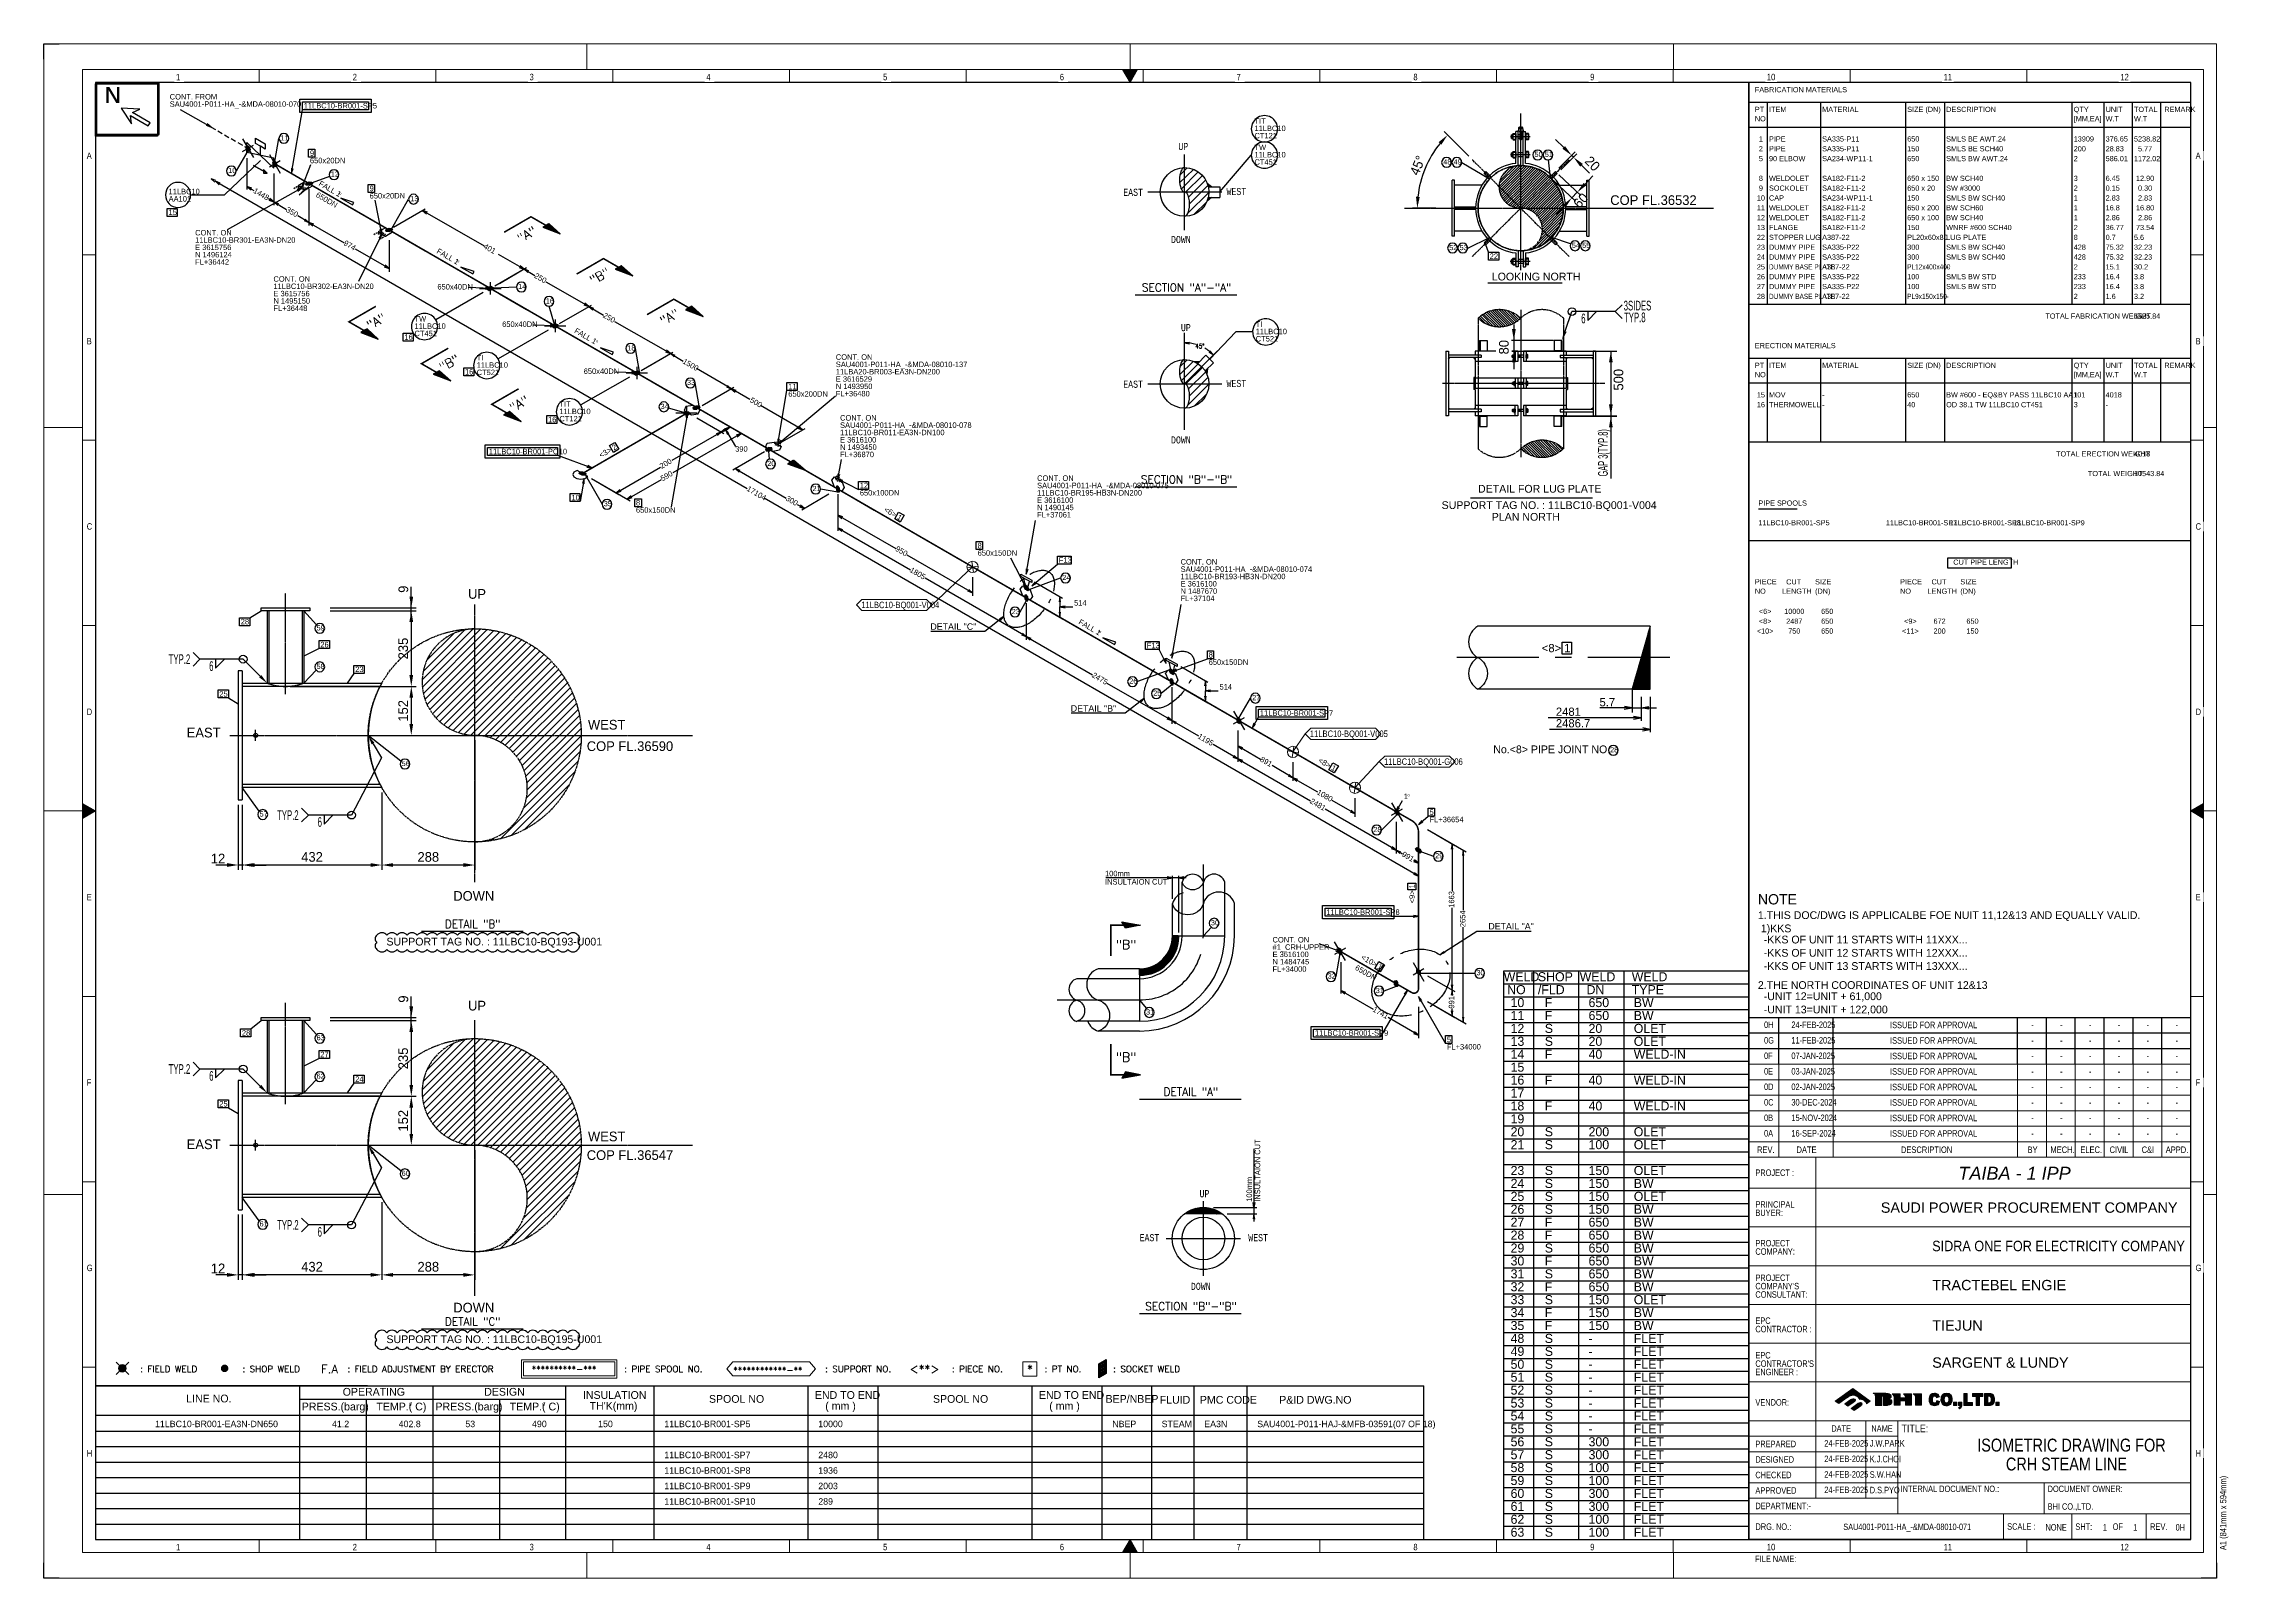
# Model space of a CAD drawing. Extents: x 0 to 846, y 0 to 594.
import ezdxf
from ezdxf.enums import TextEntityAlignment as Align

# ---------------------------------------------------------------- set-up
doc = ezdxf.new("R2010")
doc.units = 0
doc.header["$MEASUREMENT"] = 0
for name, pattern in [('CENTER', [50.8, 31.75, -6.35, 6.35, -6.35]), ('CENTER2', [1.125, 0.75, -0.125, 0.125, -0.125]), ('GT100', [1, 0.666667, -0.333333]), ('GT110', [3, 2, -1]), ('GTCHAIN', [24, 16, -3.2, 1.6, -3.2]), ('HIDDEN', [0.375, 0.25, -0.125]), ('PHANTOM2', [1.25, 0.625, -0.125, 0.125, -0.125, 0.125, -0.125])]:
    doc.linetypes.add(name, pattern=pattern)
doc.layers.get('0').update_dxf_attribs({"linetype": 'CONTINUOUS'})
for name, color, linetype in [('1. continuous', 3, 'CONTINUOUS'), ('2. Hidden', 2, 'HIDDEN'), ('3. phantom', 6, 'PHANTOM2'), ('5. text', 2, 'CONTINUOUS'), ('7. center', 1, 'CENTER2'), ('dimension', 7, 'CONTINUOUS'), ('GT_1', 7, 'CONTINUOUS'), ('Layer 1', 7, 'CONTINUOUS'), ('PIPP_LINE', 7, 'CONTINUOUS'), ('Revision', 6, 'CONTINUOUS'), ('text', 2, 'CONTINUOUS'), ('title', 7, 'CONTINUOUS')]:
    doc.layers.add(name, color=color, linetype=linetype)
for name, color, linetype, lineweight in [('4', 4, 'CONTINUOUS', 9), ('G-ANNO-BRDR', 3, 'CONTINUOUS', 0), ('G-ANNO-TTLB', 7, 'CONTINUOUS', 0)]:
    doc.layers.add(name, color=color, linetype=linetype, lineweight=lineweight)
doc.styles.add('HTX1', font='O8116901', dxfattribs={"width": 1.02})
doc.styles.add('MONOTXT', font='MONOTXT', dxfattribs={"height": 0.2})
doc.styles.add('ROMANS', font='ROMANS.shx', dxfattribs={"width": 0.85})
doc.styles.add('Style-Arial', font='arial.ttf')
doc.styles.add('Style-Arial IF', font='ariali.ttf')
doc.styles.add('Style-Arial Narrow', font='ARIALN.TTF')
doc.styles.add('SW', font='romans.shx', dxfattribs={"bigfont": 'whgtxt.shx'})

msp = doc.modelspace()

# ---------------------------------------------------------------- texts
at = {"layer": 'G-ANNO-TTLB', "color": 7, "linetype": 'Continuous', "lineweight": 0, "style": 'Style-Arial Narrow'}
for s, width, p in [('0A', 0.8, (665.86, 171)), ('16-SEP-2024', 0.8, (676.44, 171)), ('ISSUED FOR APPROVAL ', 0.8, (714.64, 170.94)), ('-', 0.8, (769.26, 170.94)), ('-', 0.8, (780.43, 170.94)), ('-', 0.8, (791.6, 170.94)), ('-', 0.8, (802.77, 170.94)), ('-', 0.8, (813.94, 170.94)), ('-', 0.8, (825.12, 170.94)), ('24-FEB-2025', 0.8, (689.17, 51)), ('J.W.PARK', 0.8, (706.76, 51)), ('24-FEB-2025', 0.8, (689.17, 45)), ('K.J.CHOI', 0.8, (706.76, 44.92)), ('24-FEB-2025', 0.8, (689.17, 39)), ('24-FEB-2025', 0.8, (689.17, 33)), ('S.W.HAN', 0.8, (706.76, 38.92)), ('D.S.PYO', 0.8, (706.76, 32.92)), ('SAU4001-P011-HA_-&MDA-08010-071', 0.9, (696.55, 18.67)), ('NONE', 0.8, (774.77, 18.48)), ('NONE', 0.8, (774.77, 18.48)), ('1', 0.8, (796.97, 18.48)), ('1', 0.8, (808.74, 18.48))]:
    msp.add_text(s, height=2.5, dxfattribs=dict(at, width=width)).set_placement(p)
at = {"layer": 'G-ANNO-TTLB', "color": 0, "linetype": 'Continuous', "lineweight": 13, "style": 'Style-Arial', "width": 0.8}
msp.add_text('ISOMETRIC DRAWING FOR', height=5, rotation=0, dxfattribs=at).set_placement((748.36, 49.07))
at = {"layer": 'G-ANNO-TTLB', "color": 7, "lineweight": 13, "style": 'Style-Arial Narrow'}
for s, p in [('SHT:', (786.34, 20)), ('OF', (800.8, 20)), ('OF', (800.8, 20)), ('REV.', (815.29, 20))]:
    msp.add_text(s, height=2.5, rotation=359.9995, dxfattribs=at).set_placement(p, align=Align.MIDDLE_LEFT)
at = {"layer": 'GT_1', "style": 'HTX1', "width": 1.02}
for s, height, p in [('N', 6.25, (23.6, 571)), ('N', 6.25, (23.8, 571)), ('11LBC10-BR001-EA3N-DN650', 2.5, (43.1, 58.5)), ('41.2', 2.5, (111.6, 58.5)), ('402.8', 2.5, (137.4, 58.5)), ('53', 2.5, (163.2, 58.5)), ('490', 2.5, (189, 58.5)), ('150', 2.5, (214.6, 58.5)), ('11LBC10-BR001-SP5', 2.5, (240.2, 58.5)), ('10000', 2.5, (299.8, 58.5)), ('NBEP', 2.5, (413.6, 58.5)), ('STEAM', 2.5, (432.7, 58.5)), ('EA3N', 2.5, (449.2, 58.5)), ('SAU4001-P011-HAJ-&MFB-03591(07 OF 18)', 2.5, (469.7, 58.5)), ('11LBC10-BR001-SP7', 2.5, (240.2, 46.5)), ('11LBC10-BR001-SP8', 2.5, (240.2, 40.5)), ('2480', 2.5, (299.8, 46.5)), ('1936', 2.5, (299.8, 40.5)), ('11LBC10-BR001-SP9', 2.5, (240.2, 34.5)), ('2003', 2.5, (299.8, 34.5))]:
    msp.add_text(s, height=height, dxfattribs=at).set_placement(p)
at = {"layer": 'GT_1', "color": 2, "style": 'HTX1', "width": 1.02}
for s, height, p in [('NOTE', 4, (663.47, 260.83)), ('1.THIS DOC/DWG IS APPLICALBE FOE NUIT 11,12&13 AND EQUALLY VALID.', 3, (663.47, 255.19)), (' 1)KKS', 3, (663.47, 250.06)), ('  -KKS OF UNIT 11 STARTS WITH 11XXX...', 3, (663.47, 245.74)), ('  -KKS OF UNIT 12 STARTS WITH 12XXX...', 3, (663.47, 240.61)), ('  -KKS OF UNIT 13 STARTS WITH 13XXX...', 3, (663.47, 235.49)), ('2.THE NORTH COORDINATES OF UNIT 12&13', 3, (663.47, 228.12)), ('  -UNIT 12=UNIT + 61,000', 3, (663.47, 223.8)), ('  -UNIT 13=UNIT + 122,000', 3, (663.47, 218.68))]:
    msp.add_text(s, height=height, dxfattribs=at).set_placement(p)

# ---------------------------------------------------------------- blocks, each defined once
blk = doc.blocks.new('*U5')
at = {"layer": 'G-ANNO-TTLB', "color": 7, "lineweight": 13, "ltscale": 0.172512}
for q in [(0, -0.0075), (0, 0.0025)]:
    blk.add_line((0, 0.0075), q, dxfattribs=at)
at = {"layer": 'G-ANNO-TTLB', "color": 7, "lineweight": 13, "ltscale": 0.172512, "flags": 128}
blk.add_lwpolyline([(-0.00289, 0.0025), (0, 0.0075), (0.00289, 0.0025), (-0.00289, 0.0025)], dxfattribs=at)
at = {"layer": 'G-ANNO-TTLB', "color": 7, "lineweight": 13, "ltscale": 0.172512}
blk.add_solid([(-0.00289, 0.0025), (0, 0.0075), (0.00289, 0.0025)], dxfattribs=at)
blk = doc.blocks.new('*U6')
at = {"layer": 'G-ANNO-TTLB', "color": 7, "lineweight": 13, "ltscale": 0.172512}
for p, q in [((-0.4105, 0.0025), (-0.4105, -0.0025)), ((-0.34208, 0.0025), (-0.34208, -0.0025)), ((-0.27367, 0.0025), (-0.27367, -0.0025)), ((-0.20525, 0.0025), (-0.20525, -0.0025)), ((-0.13684, 0.0025), (-0.13684, -0.0025)), ((-0.06842, 0.0025), (-0.06842, -0.0025)), ((0, 0.0025), (0, -0.0025)), ((0.06841, 0.0025), (0.06841, -0.0025)), ((0.13683, 0.0025), (0.13683, -0.0025)), ((0.20524, 0.0025), (0.20524, -0.0025)), ((0.27366, 0.0025), (0.27366, -0.0025)), ((0.34208, 0.0025), (0.34208, -0.0025)), ((0.41049, 0.0025), (0.41049, -0.0025))]:
    blk.add_line(p, q, dxfattribs=at)
at = {"layer": 'G-ANNO-TTLB', "color": 7, "lineweight": 13, "char_height": 0.0025, "attachment_point": 4, "line_spacing_factor": 0.6, "style": 'Style-Arial', "bg_fill": 3, "box_fill_scale": 1.25, "bg_fill_color": 7, "bg_fill_transparency": 0}
for s, insert in [('\\H1x;\\W0.8;1', (-0.37428, -0.00042)), ('\\H1x;\\W0.8;2', (-0.30587, -0.00042)), ('\\H1x;\\W0.8;3', (-0.23745, -0.00042)), ('\\H1x;\\W0.8;4', (-0.16903, -0.00042)), ('\\H1x;\\W0.8;5', (-0.10062, -0.00042)), ('\\H1x;\\W0.8;6', (-0.0322, -0.00042)), ('\\H1x;\\W0.8;7', (0.03621, -0.00042)), ('\\H1x;\\W0.8;8', (0.10463, -0.00042)), ('\\H1x;\\W0.8;9', (0.17305, -0.00042)), ('\\H1x;\\W0.8;10', (0.24146, -0.00042)), ('\\H1x;\\W0.8;11', (0.30988, -0.00042)), ('\\H1x;\\W0.8;12', (0.37829, -0.00042))]:
    blk.add_mtext(s, dxfattribs=dict(at, insert=insert))
blk = doc.blocks.new('*U4')
at = {"layer": 'G-ANNO-TTLB', "color": 7, "lineweight": 13, "ltscale": 0.172512}
blk.add_blockref('*U5', (-0.005, -0.00024), dxfattribs=at)
blk.add_blockref('*U6', (0, 0.00476), dxfattribs=at)
for p, q in [((-0.21525, 0.00226), (-0.21525, -0.00774)), ((0.20525, 0.00226), (0.20525, -0.00774))]:
    blk.add_line(p, q, dxfattribs=at)
blk = doc.blocks.new('*U8')
at = {"layer": 'G-ANNO-TTLB', "color": 7, "lineweight": 13, "ltscale": 0.172512}
blk.add_line((0.01, 0), (0, 0), dxfattribs=at)
at = {"layer": 'G-ANNO-TTLB', "color": 7, "lineweight": 13, "ltscale": 0.172512, "extrusion": (0, 0, -1), "flags": 128}
blk.add_lwpolyline([(-0.005, 0.00289), (-0.01, 0), (-0.005, -0.00289), (-0.005, 0.00289)], dxfattribs=at)
at = {"layer": 'G-ANNO-TTLB', "color": 7, "lineweight": 13, "ltscale": 0.172512, "extrusion": (0, 0, -1)}
blk.add_solid([(-0.005, 0.00289), (-0.01, 0), (-0.005, -0.00289)], dxfattribs=at)
blk = doc.blocks.new('*U7')
at = {"layer": 'G-ANNO-TTLB', "color": 7, "lineweight": 13, "ltscale": 0.172512}
for p, q in [((-0.005, 0.287), (0, 0.287)), ((-0.005, 0.21525), (0, 0.21525)), ((0.005, 0.1485), (0, 0.1485)), ((-0.005, 0.1435), (0, 0.1435)), ((-0.005, 0.07175), (0, 0.07175)), ((-0.005, 0), (0, 0)), ((-0.005, -0.07175), (0, -0.07175)), ((-0.005, -0.1435), (0, -0.1435)), ((0, -0.1485), (0.005, -0.1485)), ((-0.005, -0.21525), (0, -0.21525)), ((-0.005, -0.287), (0, -0.287))]:
    blk.add_line(p, q, dxfattribs=at)
at = {"layer": 'G-ANNO-TTLB', "color": 7, "lineweight": 13, "ltscale": 0.172512, "extrusion": (0, 0, -1)}
blk.add_blockref('*U8', (-0.005, 0), dxfattribs=at)
at = {"layer": 'G-ANNO-TTLB', "color": 7, "lineweight": 13, "char_height": 0.0025, "attachment_point": 4, "line_spacing_factor": 0.6, "style": 'Style-Arial', "bg_fill": 3, "box_fill_scale": 1.25, "bg_fill_color": 7, "bg_fill_transparency": 0}
for s, insert in [('\\H1x;\\W0.8;A', (-0.00311, 0.25363)), ('\\H1x;\\W0.8;B', (-0.00312, 0.18188)), ('\\H1x;\\W0.8;C', (-0.00311, 0.11013)), ('\\H1x;\\W0.8;D', (-0.00311, 0.03838)), ('\\H1x;\\W0.8;E', (-0.00311, -0.03337)), ('\\H1x;\\W0.8;F', (-0.00312, -0.10512)), ('\\H1x;\\W0.8;G', (-0.00311, -0.17687)), ('\\H1x;\\W0.8;H', (-0.00311, -0.24862))]:
    blk.add_mtext(s, dxfattribs=dict(at, insert=insert))
blk = doc.blocks.new('*U10')
at = {"layer": 'G-ANNO-TTLB', "color": 7, "lineweight": 13, "ltscale": 0.172512}
for q in [(0, -0.0075), (0, 0.0025)]:
    blk.add_line((0, 0.0075), q, dxfattribs=at)
at = {"layer": 'G-ANNO-TTLB', "color": 7, "lineweight": 13, "ltscale": 0.172512, "extrusion": (0, 0, -1), "flags": 128}
blk.add_lwpolyline([(0.00289, 0.0025), (0, 0.0075), (-0.00289, 0.0025), (0.00289, 0.0025)], dxfattribs=at)
at = {"layer": 'G-ANNO-TTLB', "color": 7, "lineweight": 13, "ltscale": 0.172512}
blk.add_solid([(-0.00289, 0.0025), (0, 0.0075), (0.00289, 0.0025)], dxfattribs=at)
blk = doc.blocks.new('*U11')
at = {"layer": 'G-ANNO-TTLB', "color": 7, "lineweight": 13, "ltscale": 0.172512}
for p, q in [((-0.4105, 0.0025), (-0.4105, -0.0025)), ((-0.34208, 0.0025), (-0.34208, -0.0025)), ((-0.27367, 0.0025), (-0.27367, -0.0025)), ((-0.20525, 0.0025), (-0.20525, -0.0025)), ((-0.13684, 0.0025), (-0.13684, -0.0025)), ((-0.06842, 0.0025), (-0.06842, -0.0025)), ((0, 0.0025), (0, -0.0025)), ((0.06841, 0.0025), (0.06841, -0.0025)), ((0.13683, 0.0025), (0.13683, -0.0025)), ((0.20524, 0.0025), (0.20524, -0.0025)), ((0.27366, 0.0025), (0.27366, -0.0025)), ((0.34208, 0.0025), (0.34208, -0.0025)), ((0.41049, 0.0025), (0.41049, -0.0025))]:
    blk.add_line(p, q, dxfattribs=at)
at = {"layer": 'G-ANNO-TTLB', "color": 7, "lineweight": 13, "extrusion": (0, 0, -1), "char_height": 0.0025, "attachment_point": 4, "text_direction": (1, 0, 0), "line_spacing_factor": 0.6, "style": 'Style-Arial', "bg_fill": 3, "box_fill_scale": 1.25, "bg_fill_color": 7, "bg_fill_transparency": 0}
for s, insert in [('\\H1x;\\W0.8;1', (-0.37428, 0.00042)), ('\\H1x;\\W0.8;2', (-0.30587, 0.00042)), ('\\H1x;\\W0.8;3', (-0.23745, 0.00042)), ('\\H1x;\\W0.8;4', (-0.16903, 0.00042)), ('\\H1x;\\W0.8;5', (-0.10062, 0.00042)), ('\\H1x;\\W0.8;6', (-0.0322, 0.00042)), ('\\H1x;\\W0.8;7', (0.03621, 0.00042)), ('\\H1x;\\W0.8;8', (0.10463, 0.00042)), ('\\H1x;\\W0.8;9', (0.17305, 0.00042)), ('\\H1x;\\W0.8;10', (0.24146, 0.00042)), ('\\H1x;\\W0.8;11', (0.30988, 0.00042)), ('\\H1x;\\W0.8;12', (0.37829, 0.00042))]:
    blk.add_mtext(s, dxfattribs=dict(at, insert=insert))
blk = doc.blocks.new('*U9')
at = {"layer": 'G-ANNO-TTLB', "color": 7, "lineweight": 13, "ltscale": 0.172512}
blk.add_blockref('*U10', (-0.005, -0.00024), dxfattribs=at)
blk.add_blockref('*U11', (0, 0.00476), dxfattribs=at)
for p, q in [((-0.21525, 0.00226), (-0.21525, -0.00774)), ((0.20525, 0.00226), (0.20525, -0.00774))]:
    blk.add_line(p, q, dxfattribs=at)
blk = doc.blocks.new('*U12')
at = {"layer": 'G-ANNO-TTLB', "color": 7, "lineweight": 13, "ltscale": 0.172512}
for p, q in [((0.0025, 0.287), (-0.0025, 0.287)), ((0.0025, 0.21525), (-0.0025, 0.21525)), ((0.0025, 0.1435), (-0.0025, 0.1435)), ((0.0025, 0.07175), (-0.0025, 0.07175)), ((0.0025, 0), (-0.0025, 0)), ((0.0025, -0.07175), (-0.0025, -0.07175)), ((0.0025, -0.1435), (-0.0025, -0.1435)), ((0.0025, -0.21525), (-0.0025, -0.21525)), ((0.0025, -0.287), (-0.0025, -0.287))]:
    blk.add_line(p, q, dxfattribs=at)
at = {"layer": 'G-ANNO-TTLB', "color": 7, "lineweight": 13, "char_height": 0.0025, "attachment_point": 4, "line_spacing_factor": 0.6, "style": 'Style-Arial', "bg_fill": 3, "box_fill_scale": 1.25, "bg_fill_color": 7, "bg_fill_transparency": 0}
for s, insert in [('\\H1x;\\W0.8;A', (-0.00084, 0.25363)), ('\\H1x;\\W0.8;B', (-0.00084, 0.18188)), ('\\H1x;\\W0.8;C', (-0.00084, 0.11013)), ('\\H1x;\\W0.8;D', (-0.00084, 0.03838)), ('\\H1x;\\W0.8;E', (-0.00084, -0.03337)), ('\\H1x;\\W0.8;F', (-0.00084, -0.10512)), ('\\H1x;\\W0.8;G', (-0.00084, -0.17687)), ('\\H1x;\\W0.8;H', (-0.00084, -0.24862))]:
    blk.add_mtext(s, dxfattribs=dict(at, insert=insert))
blk = doc.blocks.new('block 21')
at = {"layer": 'Layer 1', "true_color": 0x004081}
h = blk.add_hatch(color=156, dxfattribs=at)
h.dxf.hatch_style = 2
edge = h.paths.add_edge_path()
edge.add_spline(control_points=[(6.32, 16.87), (6.32, 16.87), (6.32, 16.87), (6.32, 16.87), (6.32, 17.62), (6.32, 17.62), (6.32, 17.62), (6.47, 17.62), (6.47, 17.62), (6.47, 17.62), (6.47, 16.87), (6.47, 16.87), (6.47, 16.87), (6.54, 16.87), (6.54, 16.87), (6.64, 16.87), (6.72, 16.88), (6.76, 16.88), (6.81, 16.89), (6.85, 16.9), (6.9, 16.92), (6.95, 16.93), (6.98, 16.95), (7, 16.96), (7.04, 16.99), (7.07, 17.01), (7.09, 17.05), (7.1, 17.08), (7.11, 17.12), (7.11, 17.16), (7.11, 17.22), (7.09, 17.27), (7.05, 17.31), (7.01, 17.34), (6.95, 17.37), (6.88, 17.38), (7, 17.44), (7.06, 17.51), (7.06, 17.59), (7.06, 17.68), (7.01, 17.74), (6.9, 17.79), (6.82, 17.82), (6.69, 17.84), (6.52, 17.84), (6.52, 17.84), (6.06, 17.84), (6.06, 17.84), (6.06, 17.84), (6.06, 17.84), (6.06, 17.84), (6.06, 17.84), (5.66, 17.84), (5.66, 17.84), (5.66, 17.84), (5.83, 17.77), (5.83, 17.56), (5.83, 17.56), (5.83, 17.56), (5.83, 17.56), (5.83, 17.56), (5.83, 16.87), (5.83, 16.87), (5.83, 16.87), (6.32, 16.87), (6.32, 16.87)], knot_values=[0, 0, 0, 0, 0.0001, 0.0002, 1, 1, 1, 2, 2, 2, 3, 3, 3, 4, 4, 4, 5, 5, 5, 6, 6, 6, 7, 7, 7, 8, 8, 8, 9, 9, 9, 10, 10, 10, 11, 11, 11, 12, 12, 12, 13, 13, 13, 14, 14, 14, 15, 15, 15, 16, 16, 16, 17, 17, 17, 18, 18, 18, 19, 19, 19, 20, 20, 20, 21, 21, 21, 21], degree=3, periodic=0)
h = blk.add_hatch(color=156, dxfattribs=at)
h.dxf.hatch_style = 2
edge = h.paths.add_edge_path()
edge.add_spline(control_points=[(7.52, 17.79), (7.52, 17.79), (7.52, 17.79), (7.52, 17.79), (7.13, 17.79), (7.13, 17.79), (7.13, 17.79), (7.29, 17.71), (7.29, 17.51), (7.29, 17.51), (7.29, 17.51), (7.29, 17.51), (7.29, 17.51), (7.29, 16.9), (7.29, 16.9), (7.29, 16.9), (7.75, 16.9), (7.75, 16.9), (7.75, 16.9), (7.75, 17.24), (7.75, 17.24), (7.75, 17.24), (8.18, 17.24), (8.18, 17.24), (8.18, 17.24), (8.18, 16.9), (8.18, 16.9), (8.18, 16.9), (8.64, 16.9), (8.64, 16.9), (8.64, 16.9), (8.64, 17.78), (8.64, 17.78), (8.64, 17.78), (8.41, 17.78), (8.41, 17.78), (8.41, 17.78), (8.41, 17.79), (8.41, 17.79), (8.41, 17.79), (8.01, 17.79), (8.01, 17.79), (8.01, 17.79), (8.18, 17.71), (8.18, 17.51), (8.18, 17.51), (8.18, 17.51), (8.18, 17.51), (8.18, 17.51), (8.18, 17.48), (8.18, 17.48), (8.18, 17.48), (7.75, 17.48), (7.75, 17.48), (7.75, 17.48), (7.75, 17.78), (7.75, 17.78), (7.75, 17.78), (7.52, 17.78), (7.52, 17.78), (7.52, 17.78), (7.52, 17.79), (7.52, 17.79)], knot_values=[0, 0, 0, 0, 0.0001, 0.0002, 1, 1, 1, 2, 2, 2, 3, 3, 3, 4, 4, 4, 5, 5, 5, 6, 6, 6, 7, 7, 7, 8, 8, 8, 9, 9, 9, 10, 10, 10, 11, 11, 11, 12, 12, 12, 13, 13, 13, 14, 14, 14, 15, 15, 15, 16, 16, 16, 17, 17, 17, 18, 18, 18, 19, 19, 19, 20, 20, 20, 20], degree=3, periodic=0)
h = blk.add_hatch(color=156, dxfattribs=at)
h.dxf.hatch_style = 2
edge = h.paths.add_edge_path()
edge.add_spline(control_points=[(8.95, 16.9), (8.95, 16.9), (8.95, 16.9), (8.95, 16.9), (9.41, 16.9), (9.41, 16.9), (9.41, 16.9), (9.41, 17.78), (9.41, 17.78), (9.41, 17.78), (9.18, 17.78), (9.18, 17.78), (9.18, 17.78), (9.18, 17.79), (9.18, 17.79), (9.18, 17.79), (8.78, 17.79), (8.78, 17.79), (8.78, 17.79), (8.94, 17.72), (8.95, 17.53), (8.95, 17.53), (8.95, 16.9), (8.95, 16.9)], knot_values=[0, 0, 0, 0, 0.0001, 0.0002, 1, 1, 1, 2, 2, 2, 3, 3, 3, 4, 4, 4, 5, 5, 5, 6, 6, 6, 7, 7, 7, 7], degree=3, periodic=0)
at = {"layer": 'Layer 1', "lineweight": 0}
for points, knots in [([(7.05, 17.31), (7.01, 17.34), (6.95, 17.37), (6.88, 17.38), (7, 17.44), (7.06, 17.51), (7.06, 17.59), (7.06, 17.68), (7.01, 17.74), (6.9, 17.79), (6.82, 17.82), (6.69, 17.84), (6.52, 17.84), (6.52, 17.84), (6.06, 17.84), (6.06, 17.84), (6.06, 17.84), (6.06, 17.84), (6.06, 17.84), (6.06, 17.84), (5.66, 17.84), (5.66, 17.84), (5.66, 17.84), (5.83, 17.77), (5.83, 17.56), (5.83, 17.56), (5.83, 17.56), (5.83, 17.56), (5.83, 17.56), (5.83, 16.87), (5.83, 16.87), (5.83, 16.87), (6.32, 16.87), (6.32, 16.87), (6.32, 16.87), (6.32, 17.62), (6.32, 17.62), (6.32, 17.62), (6.47, 17.62), (6.47, 17.62), (6.47, 17.62), (6.47, 16.87), (6.47, 16.87), (6.47, 16.87), (6.54, 16.87), (6.54, 16.87), (6.64, 16.87), (6.72, 16.88), (6.76, 16.88), (6.81, 16.89), (6.85, 16.9), (6.9, 16.92), (6.95, 16.93), (6.98, 16.95), (7, 16.96), (7.04, 16.99), (7.07, 17.01), (7.09, 17.05), (7.1, 17.08), (7.11, 17.12), (7.11, 17.16), (7.11, 17.22), (7.09, 17.27), (7.05, 17.31)], [0, 0, 0, 0, 1, 1, 1, 2, 2, 2, 3, 3, 3, 4, 4, 4, 5, 5, 5, 6, 6, 6, 7, 7, 7, 8, 8, 8, 9, 9, 9, 10, 10, 10, 11, 11, 11, 12, 12, 12, 13, 13, 13, 14, 14, 14, 15, 15, 15, 16, 16, 16, 17, 17, 17, 18, 18, 18, 19, 19, 19, 20, 20, 20, 21, 21, 21, 21]), ([(8.41, 17.78), (8.41, 17.78), (8.41, 17.79), (8.41, 17.79), (8.41, 17.79), (8.01, 17.79), (8.01, 17.79), (8.01, 17.79), (8.18, 17.71), (8.18, 17.51), (8.18, 17.51), (8.18, 17.51), (8.18, 17.51), (8.18, 17.51), (8.18, 17.48), (8.18, 17.48), (8.18, 17.48), (7.75, 17.48), (7.75, 17.48), (7.75, 17.48), (7.75, 17.78), (7.75, 17.78), (7.75, 17.78), (7.52, 17.78), (7.52, 17.78), (7.52, 17.78), (7.52, 17.79), (7.52, 17.79), (7.52, 17.79), (7.13, 17.79), (7.13, 17.79), (7.13, 17.79), (7.29, 17.71), (7.29, 17.51), (7.29, 17.51), (7.29, 17.51), (7.29, 17.51), (7.29, 17.51), (7.29, 16.9), (7.29, 16.9), (7.29, 16.9), (7.75, 16.9), (7.75, 16.9), (7.75, 16.9), (7.75, 17.24), (7.75, 17.24), (7.75, 17.24), (8.18, 17.24), (8.18, 17.24), (8.18, 17.24), (8.18, 16.9), (8.18, 16.9), (8.18, 16.9), (8.64, 16.9), (8.64, 16.9), (8.64, 16.9), (8.64, 17.78), (8.64, 17.78), (8.64, 17.78), (8.41, 17.78), (8.41, 17.78)], [0, 0, 0, 0, 1, 1, 1, 2, 2, 2, 3, 3, 3, 4, 4, 4, 5, 5, 5, 6, 6, 6, 7, 7, 7, 8, 8, 8, 9, 9, 9, 10, 10, 10, 11, 11, 11, 12, 12, 12, 13, 13, 13, 14, 14, 14, 15, 15, 15, 16, 16, 16, 17, 17, 17, 18, 18, 18, 19, 19, 19, 20, 20, 20, 20]), ([(9.18, 17.78), (9.18, 17.78), (9.18, 17.79), (9.18, 17.79), (9.18, 17.79), (8.78, 17.79), (8.78, 17.79), (8.78, 17.79), (8.94, 17.72), (8.95, 17.53), (8.95, 17.53), (8.95, 16.9), (8.95, 16.9), (8.95, 16.9), (9.41, 16.9), (9.41, 16.9), (9.41, 16.9), (9.41, 17.78), (9.41, 17.78), (9.41, 17.78), (9.18, 17.78), (9.18, 17.78)], [0, 0, 0, 0, 1, 1, 1, 2, 2, 2, 3, 3, 3, 4, 4, 4, 5, 5, 5, 6, 6, 6, 7, 7, 7, 7])]:
    blk.add_open_spline(points, degree=3, knots=knots, dxfattribs=at)
blk = doc.blocks.new('block 23')
at = {"layer": 'Layer 1', "true_color": 0x62b635}
h = blk.add_hatch(color=85, dxfattribs=at)
h.dxf.hatch_style = 2
edge = h.paths.add_edge_path()
edge.add_spline(control_points=[(4.06, 18.2), (4.06, 18.2), (4.06, 18.2), (4.06, 18.2), (2.69, 17.23), (2.69, 17.23), (2.69, 17.23), (2.97, 17.04), (2.97, 17.04), (2.97, 17.04), (3.63, 17.5), (3.63, 17.5), (3.65, 17.51), (3.66, 17.52), (3.68, 17.54), (3.7, 17.55), (3.73, 17.57), (3.75, 17.58), (3.75, 17.58), (3.75, 17.58), (3.75, 17.58), (3.75, 17.58), (3.76, 17.59), (3.78, 17.59), (3.78, 17.6), (3.79, 17.6), (3.8, 17.61), (3.84, 17.63), (3.9, 17.65), (3.97, 17.67), (3.97, 17.67), (3.97, 17.67), (3.97, 17.67), (3.98, 17.67), (3.99, 17.67), (3.99, 17.67), (4, 17.68), (4, 17.68), (4, 17.68), (4.02, 17.68), (4.04, 17.68), (4.06, 17.68), (4.06, 17.68), (4.06, 18.2), (4.06, 18.2)], knot_values=[0, 0, 0, 0, 0.0001, 0.0002, 1, 1, 1, 2, 2, 2, 3, 3, 3, 4, 4, 4, 5, 5, 5, 6, 6, 6, 7, 7, 7, 8, 8, 8, 9, 9, 9, 10, 10, 10, 11, 11, 11, 12, 12, 12, 13, 13, 13, 14, 14, 14, 14], degree=3, periodic=0)
h = blk.add_hatch(color=85, dxfattribs=at)
h.dxf.hatch_style = 2
edge = h.paths.add_edge_path()
edge.add_spline(control_points=[(3.68, 16.84), (3.68, 16.84), (3.68, 16.84), (3.68, 16.84), (4.06, 17.1), (4.06, 17.1), (4.06, 17.1), (4.06, 17.4), (4.06, 17.4), (3.99, 17.39), (3.94, 17.35), (3.92, 17.34), (3.92, 17.34), (3.92, 17.34), (3.92, 17.34), (3.92, 17.34), (3.45, 17), (3.45, 17), (3.45, 17), (3.68, 16.84), (3.68, 16.84)], knot_values=[0, 0, 0, 0, 0.0001, 0.0002, 1, 1, 1, 2, 2, 2, 3, 3, 3, 4, 4, 4, 5, 5, 5, 6, 6, 6, 6], degree=3, periodic=0)
h = blk.add_hatch(color=85, dxfattribs=at)
h.dxf.hatch_style = 2
edge = h.paths.add_edge_path()
edge.add_spline(control_points=[(4.17, 16.49), (4.17, 16.49), (4.17, 16.49), (4.17, 16.49), (4.49, 16.71), (4.49, 16.71), (4.49, 16.71), (4.49, 17.05), (4.49, 17.05), (4.49, 17.05), (4.49, 17.05), (4.49, 17.05), (4.49, 17.05), (4.46, 17.03), (4.46, 17.03), (4.46, 17.03), (3.94, 16.65), (3.94, 16.65), (3.94, 16.65), (4.17, 16.49), (4.17, 16.49)], knot_values=[0, 0, 0, 0, 0.0001, 0.0002, 1, 1, 1, 2, 2, 2, 3, 3, 3, 4, 4, 4, 5, 5, 5, 6, 6, 6, 6], degree=3, periodic=0)
at = {"layer": 'Layer 1', "lineweight": 0}
for points, knots in [([(3.63, 17.5), (3.65, 17.51), (3.66, 17.52), (3.68, 17.54), (3.7, 17.55), (3.73, 17.57), (3.75, 17.58), (3.75, 17.58), (3.75, 17.58), (3.75, 17.58), (3.75, 17.58), (3.76, 17.59), (3.78, 17.59), (3.78, 17.6), (3.79, 17.6), (3.8, 17.61), (3.84, 17.63), (3.9, 17.65), (3.97, 17.67), (3.97, 17.67), (3.97, 17.67), (3.97, 17.67), (3.98, 17.67), (3.99, 17.67), (3.99, 17.67), (4, 17.68), (4, 17.68), (4, 17.68), (4.02, 17.68), (4.04, 17.68), (4.06, 17.68), (4.06, 17.68), (4.06, 18.2), (4.06, 18.2), (4.06, 18.2), (2.69, 17.23), (2.69, 17.23), (2.69, 17.23), (2.97, 17.04), (2.97, 17.04), (2.97, 17.04), (3.63, 17.5), (3.63, 17.5)], [0, 0, 0, 0, 1, 1, 1, 2, 2, 2, 3, 3, 3, 4, 4, 4, 5, 5, 5, 6, 6, 6, 7, 7, 7, 8, 8, 8, 9, 9, 9, 10, 10, 10, 11, 11, 11, 12, 12, 12, 13, 13, 13, 14, 14, 14, 14]), ([(4.06, 17.1), (4.06, 17.1), (4.06, 17.4), (4.06, 17.4), (3.99, 17.39), (3.94, 17.35), (3.92, 17.34), (3.92, 17.34), (3.92, 17.34), (3.92, 17.34), (3.92, 17.34), (3.45, 17), (3.45, 17), (3.45, 17), (3.68, 16.84), (3.68, 16.84), (3.68, 16.84), (4.06, 17.1), (4.06, 17.1)], [0, 0, 0, 0, 1, 1, 1, 2, 2, 2, 3, 3, 3, 4, 4, 4, 5, 5, 5, 6, 6, 6, 6]), ([(4.49, 16.71), (4.49, 16.71), (4.49, 17.05), (4.49, 17.05), (4.49, 17.05), (4.49, 17.05), (4.49, 17.05), (4.49, 17.05), (4.46, 17.03), (4.46, 17.03), (4.46, 17.03), (3.94, 16.65), (3.94, 16.65), (3.94, 16.65), (4.17, 16.49), (4.17, 16.49), (4.17, 16.49), (4.49, 16.71), (4.49, 16.71)], [0, 0, 0, 0, 1, 1, 1, 2, 2, 2, 3, 3, 3, 4, 4, 4, 5, 5, 5, 6, 6, 6, 6])]:
    blk.add_open_spline(points, degree=3, knots=knots, dxfattribs=at)
blk = doc.blocks.new('block 22')
at = {"layer": 'Layer 1', "true_color": 0x004081}
h = blk.add_hatch(color=156, dxfattribs=at)
h.dxf.hatch_style = 2
edge = h.paths.add_edge_path()
edge.add_spline(control_points=[(5, 17.23), (5, 17.23), (5, 17.23), (5.02, 17.21), (5.05, 17.19), (5.07, 17.16), (5.08, 17.14), (5.09, 17.13), (5.1, 17.11), (5.1, 17.11), (5.1, 17.11), (5.1, 17.11), (5.1, 17.11), (5.1, 17.11), (5.1, 17.11), (5.12, 17.08), (5.13, 17.05), (5.14, 17.02), (5.14, 17.02), (5.43, 17.23), (5.43, 17.23), (5.43, 17.23), (4.06, 18.2), (4.06, 18.2), (4.06, 18.2), (4.06, 17.68), (4.06, 17.68), (4.1, 17.69), (4.15, 17.69), (4.2, 17.68), (4.2, 17.68), (4.2, 17.68), (4.21, 17.68), (4.22, 17.67), (4.23, 17.67), (4.23, 17.67), (4.24, 17.67), (4.25, 17.66), (4.26, 17.66), (4.27, 17.66), (4.27, 17.66), (4.27, 17.66), (4.29, 17.65), (4.31, 17.64), (4.33, 17.63), (4.39, 17.6), (4.46, 17.55), (4.52, 17.47), (4.55, 17.44), (4.57, 17.4), (4.58, 17.36), (4.59, 17.37), (4.62, 17.37), (4.66, 17.37), (4.68, 17.37), (4.7, 17.37), (4.72, 17.37), (4.74, 17.37), (4.75, 17.37), (4.77, 17.36), (4.77, 17.36), (4.78, 17.36), (4.78, 17.36), (4.79, 17.36), (4.8, 17.35), (4.81, 17.35), (4.82, 17.35), (4.83, 17.34), (4.84, 17.34), (4.85, 17.34), (4.86, 17.33), (4.86, 17.33), (4.91, 17.31), (4.95, 17.28), (5, 17.23)], knot_values=[0, 0, 0, 0, 0.0001, 0.0002, 1, 1, 1, 2, 2, 2, 3, 3, 3, 4, 4, 4, 5, 5, 5, 6, 6, 6, 7, 7, 7, 8, 8, 8, 9, 9, 9, 10, 10, 10, 11, 11, 11, 12, 12, 12, 13, 13, 13, 14, 14, 14, 15, 15, 15, 16, 16, 16, 17, 17, 17, 18, 18, 18, 19, 19, 19, 20, 20, 20, 21, 21, 21, 22, 22, 22, 23, 23, 23, 24, 24, 24, 24], degree=3, periodic=0)
h = blk.add_hatch(color=156, dxfattribs=at)
h.dxf.hatch_style = 2
edge = h.paths.add_edge_path()
edge.add_spline(control_points=[(4.27, 17.32), (4.27, 17.32), (4.27, 17.32), (4.26, 17.33), (4.26, 17.33), (4.26, 17.34), (4.24, 17.38), (4.2, 17.4), (4.15, 17.4), (4.13, 17.41), (4.11, 17.41), (4.09, 17.41), (4.08, 17.41), (4.07, 17.4), (4.06, 17.4), (4.06, 17.4), (4.06, 17.1), (4.06, 17.1), (4.06, 17.1), (4.19, 17.19), (4.19, 17.19), (4.19, 17.19), (4.22, 17.21), (4.22, 17.21), (4.22, 17.22), (4.23, 17.22), (4.23, 17.23), (4.23, 17.23), (4.23, 17.23), (4.23, 17.23), (4.27, 17.27), (4.27, 17.31), (4.27, 17.32)], knot_values=[0, 0, 0, 0, 0.0001, 0.0002, 1, 1, 1, 2, 2, 2, 3, 3, 3, 4, 4, 4, 5, 5, 5, 6, 6, 6, 7, 7, 7, 8, 8, 8, 9, 9, 9, 10, 10, 10, 10], degree=3, periodic=0)
h = blk.add_hatch(color=156, dxfattribs=at)
h.dxf.hatch_style = 2
edge = h.paths.add_edge_path()
edge.add_spline(control_points=[(4.49, 16.71), (4.49, 16.71), (4.49, 16.71), (4.49, 16.71), (4.64, 16.82), (4.64, 16.82), (4.64, 16.82), (4.67, 16.84), (4.67, 16.84), (4.67, 16.84), (4.69, 16.86), (4.69, 16.86), (4.69, 16.86), (4.7, 16.87), (4.7, 16.87), (4.75, 16.9), (4.77, 16.93), (4.78, 16.94), (4.79, 16.98), (4.79, 17.01), (4.78, 17.05), (4.76, 17.08), (4.72, 17.1), (4.68, 17.1), (4.68, 17.1), (4.67, 17.1), (4.67, 17.1), (4.67, 17.1), (4.67, 17.1), (4.67, 17.1), (4.66, 17.11), (4.66, 17.11), (4.65, 17.11), (4.61, 17.1), (4.58, 17.1), (4.55, 17.09), (4.53, 17.08), (4.5, 17.06), (4.49, 17.05), (4.49, 17.05), (4.49, 16.71), (4.49, 16.71)], knot_values=[0, 0, 0, 0, 0.0001, 0.0002, 1, 1, 1, 2, 2, 2, 3, 3, 3, 4, 4, 4, 5, 5, 5, 6, 6, 6, 7, 7, 7, 8, 8, 8, 9, 9, 9, 10, 10, 10, 11, 11, 11, 12, 12, 12, 13, 13, 13, 13], degree=3, periodic=0)
at = {"layer": 'Layer 1', "lineweight": 0}
for points, knots in [([(4.06, 18.2), (4.06, 18.2), (4.06, 17.68), (4.06, 17.68), (4.1, 17.69), (4.15, 17.69), (4.2, 17.68), (4.2, 17.68), (4.2, 17.68), (4.21, 17.68), (4.22, 17.67), (4.23, 17.67), (4.23, 17.67), (4.24, 17.67), (4.25, 17.66), (4.26, 17.66), (4.27, 17.66), (4.27, 17.66), (4.27, 17.66), (4.29, 17.65), (4.31, 17.64), (4.33, 17.63), (4.39, 17.6), (4.46, 17.55), (4.52, 17.47), (4.55, 17.44), (4.57, 17.4), (4.58, 17.36), (4.59, 17.37), (4.62, 17.37), (4.66, 17.37), (4.68, 17.37), (4.7, 17.37), (4.72, 17.37), (4.74, 17.37), (4.75, 17.37), (4.77, 17.36), (4.77, 17.36), (4.78, 17.36), (4.78, 17.36), (4.79, 17.36), (4.8, 17.35), (4.81, 17.35), (4.82, 17.35), (4.83, 17.34), (4.84, 17.34), (4.85, 17.34), (4.86, 17.33), (4.86, 17.33), (4.91, 17.31), (4.95, 17.28), (5, 17.23), (5.02, 17.21), (5.05, 17.19), (5.07, 17.16), (5.08, 17.14), (5.09, 17.13), (5.1, 17.11), (5.1, 17.11), (5.1, 17.11), (5.1, 17.11), (5.1, 17.11), (5.1, 17.11), (5.1, 17.11), (5.12, 17.08), (5.13, 17.05), (5.14, 17.02), (5.14, 17.02), (5.43, 17.23), (5.43, 17.23), (5.43, 17.23), (4.06, 18.2), (4.06, 18.2)], [0, 0, 0, 0, 1, 1, 1, 2, 2, 2, 3, 3, 3, 4, 4, 4, 5, 5, 5, 6, 6, 6, 7, 7, 7, 8, 8, 8, 9, 9, 9, 10, 10, 10, 11, 11, 11, 12, 12, 12, 13, 13, 13, 14, 14, 14, 15, 15, 15, 16, 16, 16, 17, 17, 17, 18, 18, 18, 19, 19, 19, 20, 20, 20, 21, 21, 21, 22, 22, 22, 23, 23, 23, 24, 24, 24, 24]), ([(4.26, 17.34), (4.24, 17.38), (4.2, 17.4), (4.15, 17.4), (4.13, 17.41), (4.11, 17.41), (4.09, 17.41), (4.08, 17.41), (4.07, 17.4), (4.06, 17.4), (4.06, 17.4), (4.06, 17.1), (4.06, 17.1), (4.06, 17.1), (4.19, 17.19), (4.19, 17.19), (4.19, 17.19), (4.22, 17.21), (4.22, 17.21), (4.22, 17.22), (4.23, 17.22), (4.23, 17.23), (4.23, 17.23), (4.23, 17.23), (4.23, 17.23), (4.27, 17.27), (4.27, 17.31), (4.27, 17.32), (4.26, 17.33), (4.26, 17.33), (4.26, 17.34)], [0, 0, 0, 0, 1, 1, 1, 2, 2, 2, 3, 3, 3, 4, 4, 4, 5, 5, 5, 6, 6, 6, 7, 7, 7, 8, 8, 8, 9, 9, 9, 10, 10, 10, 10]), ([(4.78, 16.94), (4.79, 16.98), (4.79, 17.01), (4.78, 17.05), (4.76, 17.08), (4.72, 17.1), (4.68, 17.1), (4.68, 17.1), (4.67, 17.1), (4.67, 17.1), (4.67, 17.1), (4.67, 17.1), (4.67, 17.1), (4.66, 17.11), (4.66, 17.11), (4.65, 17.11), (4.61, 17.1), (4.58, 17.1), (4.55, 17.09), (4.53, 17.08), (4.5, 17.06), (4.49, 17.05), (4.49, 17.05), (4.49, 16.71), (4.49, 16.71), (4.49, 16.71), (4.64, 16.82), (4.64, 16.82), (4.64, 16.82), (4.67, 16.84), (4.67, 16.84), (4.67, 16.84), (4.69, 16.86), (4.69, 16.86), (4.69, 16.86), (4.7, 16.87), (4.7, 16.87), (4.75, 16.9), (4.77, 16.93), (4.78, 16.94)], [0, 0, 0, 0, 1, 1, 1, 2, 2, 2, 3, 3, 3, 4, 4, 4, 5, 5, 5, 6, 6, 6, 7, 7, 7, 8, 8, 8, 9, 9, 9, 10, 10, 10, 11, 11, 11, 12, 12, 12, 13, 13, 13, 13])]:
    blk.add_open_spline(points, degree=3, knots=knots, dxfattribs=at)
at = {"layer": 'Layer 1'}
blk.add_blockref('block 23', (0, 0), dxfattribs=at)
blk = doc.blocks.new('block 20')
at = {"layer": 'Layer 1'}
for name in ['block 22', 'block 21']:
    blk.add_blockref(name, (0, 0), dxfattribs=at)
blk = doc.blocks.new('A$C59A22E0D')
h = blk.add_hatch(color=256)
h.paths.add_polyline_path([(11.5, 67.29, 0.414214), (9.45, 67.29), (10.47, 66.26)])
h.paths.add_polyline_path([(9.45, 67.29, 0.198912), (9.02, 66.26, 0.198912), (9.45, 65.23), (10.47, 66.26)])
h.paths.add_polyline_path([(10.47, 66.26), (9.45, 65.23, 0.414214), (11.5, 65.23)])
h.paths.add_polyline_path([(11.93, 66.26, 0.198912), (11.5, 67.29), (10.47, 66.26), (11.5, 65.23, 0.198912)])
h = blk.add_hatch(color=256)
h.paths.add_polyline_path([(11.5, 67.29, 0.414214), (9.45, 67.29), (10.47, 66.26)])
h.paths.add_polyline_path([(9.45, 67.29, 0.198912), (9.02, 66.26, 0.198912), (9.45, 65.23), (10.47, 66.26)])
h.paths.add_polyline_path([(10.47, 66.26), (9.45, 65.23, 0.414214), (11.5, 65.23)])
h.paths.add_polyline_path([(11.93, 66.26, 0.198912), (11.5, 67.29), (10.47, 66.26), (11.5, 65.23, 0.198912)])
h = blk.add_hatch(color=256)
h.paths.add_polyline_path([(11.5, 67.29, 0.414214), (9.45, 67.29), (10.47, 66.26)])
h.paths.add_polyline_path([(9.45, 67.29, 0.198912), (9.02, 66.26, 0.198912), (9.45, 65.23), (10.47, 66.26)])
h.paths.add_polyline_path([(10.47, 66.26), (9.45, 65.23, 0.414214), (11.5, 65.23)])
h.paths.add_polyline_path([(11.93, 66.26, 0.198912), (11.5, 67.29), (10.47, 66.26), (11.5, 65.23, 0.198912)])
h = blk.add_hatch(color=256)
h.paths.add_polyline_path([(51.05, 67.29, 0.414214), (48.99, 67.29), (50.02, 66.26)])
h.paths.add_polyline_path([(48.99, 67.29, 0.198912), (48.57, 66.26, 0.198912), (48.99, 65.23), (50.02, 66.26)])
h.paths.add_polyline_path([(50.02, 66.26), (48.99, 65.23, 0.414214), (51.05, 65.23)])
h.paths.add_polyline_path([(51.48, 66.26, 0.198912), (51.05, 67.29), (50.02, 66.26), (51.05, 65.23, 0.198912)])
h = blk.add_hatch(color=256)
h.paths.add_polyline_path([(51.05, 67.29, 0.414214), (48.99, 67.29), (50.02, 66.26)])
h.paths.add_polyline_path([(48.99, 67.29, 0.198912), (48.57, 66.26, 0.198912), (48.99, 65.23), (50.02, 66.26)])
h.paths.add_polyline_path([(50.02, 66.26), (48.99, 65.23, 0.414214), (51.05, 65.23)])
h.paths.add_polyline_path([(51.48, 66.26, 0.198912), (51.05, 67.29), (50.02, 66.26), (51.05, 65.23, 0.198912)])
h = blk.add_hatch(color=256)
h.paths.add_polyline_path([(51.05, 67.29, 0.414214), (48.99, 67.29), (50.02, 66.26)])
h.paths.add_polyline_path([(48.99, 67.29, 0.198912), (48.57, 66.26, 0.198912), (48.99, 65.23), (50.02, 66.26)])
h.paths.add_polyline_path([(50.02, 66.26), (48.99, 65.23, 0.414214), (51.05, 65.23)])
h.paths.add_polyline_path([(51.48, 66.26, 0.198912), (51.05, 67.29), (50.02, 66.26), (51.05, 65.23, 0.198912)])
for p, q in [((8.05, 68.69), (12.9, 63.84)), ((12.9, 68.69), (8.05, 63.84)), ((8.05, 68.69), (12.9, 63.84)), ((12.9, 68.69), (8.05, 63.84)), ((8.05, 68.69), (12.9, 63.84)), ((12.9, 68.69), (8.05, 63.84)), ((164.92, 69.6), (201.83, 69.6)), ((164.92, 62.5), (164.92, 69.6)), ((164.92, 69.6), (201.83, 69.6)), ((164.92, 62.5), (164.92, 69.6)), ((164.92, 69.6), (201.83, 69.6)), ((164.92, 62.5), (164.92, 69.6)), ((165.75, 68.77), (201, 68.77)), ((165.75, 63.34), (165.75, 68.77)), ((165.75, 68.77), (201, 68.77)), ((165.75, 63.34), (165.75, 68.77)), ((165.75, 68.77), (201, 68.77)), ((165.75, 63.34), (165.75, 68.77)), ((201, 68.77), (201, 63.34)), ((201, 68.77), (201, 63.34)), ((201, 68.77), (201, 63.34)), ((201.83, 69.6), (201.83, 62.5)), ((201.83, 69.6), (201.83, 62.5)), ((201.83, 69.6), (201.83, 62.5)), ((246.73, 68.77), (276.43, 68.77)), ((246.73, 68.77), (276.43, 68.77)), ((246.73, 68.77), (276.43, 68.77)), ((359, 63.34), (359, 68.77)), ((359, 68.77), (364.43, 68.77)), ((359, 63.34), (359, 68.77)), ((359, 68.77), (364.43, 68.77)), ((359, 63.34), (359, 68.77)), ((359, 68.77), (364.43, 68.77)), ((364.43, 68.77), (364.43, 63.27)), ((364.43, 68.77), (364.43, 63.27)), ((364.43, 68.77), (364.43, 63.27)), ((164.92, 62.5), (201.83, 62.5)), ((201, 63.34), (165.75, 63.34)), ((201, 63.34), (165.75, 63.34)), ((201, 63.34), (165.75, 63.34)), ((276.43, 63.34), (246.73, 63.34)), ((276.43, 63.34), (246.73, 63.34)), ((276.43, 63.34), (246.73, 63.34)), ((364.43, 63.27), (359, 63.27)), ((364.43, 63.27), (359, 63.27)), ((364.43, 63.27), (359, 63.27))]:
    blk.add_line(p, q)
at = {"linetype": 'Continuous'}
for p, q in [((246.73, 68.77), (244.43, 66.05)), ((246.73, 68.77), (244.43, 66.05)), ((246.73, 68.77), (244.43, 66.05)), ((276.43, 68.77), (278.72, 66.05)), ((276.43, 68.77), (278.72, 66.05)), ((276.43, 68.77), (278.72, 66.05)), ((246.73, 63.34), (244.43, 66.05)), ((246.73, 63.34), (244.43, 66.05)), ((246.73, 63.34), (244.43, 66.05)), ((276.43, 63.34), (278.72, 66.05)), ((276.43, 63.34), (278.72, 66.05)), ((276.43, 63.34), (278.72, 66.05))]:
    blk.add_line(p, q, dxfattribs=at)
blk.add_circle((10.47, 66.26), 1.46)
blk.add_circle((10.47, 66.26), 1.46)
blk.add_circle((10.47, 66.26), 1.46)
at = {"layer": 'GT_1'}
for p, q in [((388.34, 67.98), (391.17, 69.65)), ((388.34, 67.65), (391.17, 69.65)), ((388.34, 67.98), (391.17, 69.65)), ((388.34, 67.65), (391.17, 69.65)), ((388.34, 67.98), (391.17, 69.65)), ((388.34, 67.65), (391.17, 69.65)), ((388.34, 67.98), (391.17, 69.32)), ((391.17, 69.32), (388.34, 66.98)), ((388.34, 67.98), (391.17, 69.32)), ((391.17, 69.32), (388.34, 66.98)), ((388.34, 67.98), (391.17, 69.32)), ((391.17, 69.32), (388.34, 66.98)), ((388.34, 66.32), (391.17, 68.65)), ((391.17, 68.65), (388.34, 67.65)), ((388.34, 66.32), (391.17, 68.65)), ((391.17, 68.65), (388.34, 67.65)), ((388.34, 66.32), (391.17, 68.65)), ((391.17, 68.65), (388.34, 67.65)), ((388.34, 65.32), (388.34, 67.98)), ((388.34, 66.98), (391.17, 67.98)), ((391.17, 67.98), (388.34, 65.65)), ((388.34, 65.32), (388.34, 67.98)), ((388.34, 66.98), (391.17, 67.98)), ((391.17, 67.98), (388.34, 65.65)), ((388.34, 65.32), (388.34, 67.98)), ((388.34, 66.98), (391.17, 67.98)), ((391.17, 67.98), (388.34, 65.65)), ((391.17, 69.65), (391.17, 64.32)), ((391.17, 69.65), (391.17, 64.32)), ((391.17, 69.65), (391.17, 64.32)), ((388.34, 64.99), (391.17, 67.32)), ((391.17, 67.32), (388.34, 66.32)), ((388.34, 64.99), (391.17, 67.32)), ((391.17, 67.32), (388.34, 66.32)), ((388.34, 64.99), (391.17, 67.32)), ((391.17, 67.32), (388.34, 66.32)), ((388.34, 65.65), (391.17, 66.65)), ((391.17, 66.65), (388.34, 64.32)), ((388.34, 65.65), (391.17, 66.65)), ((391.17, 66.65), (388.34, 64.32)), ((388.34, 65.65), (391.17, 66.65)), ((391.17, 66.65), (388.34, 64.32)), ((388.34, 63.65), (391.17, 65.99)), ((391.17, 65.99), (388.34, 64.99)), ((388.34, 63.65), (391.17, 65.99)), ((391.17, 65.99), (388.34, 64.99)), ((388.34, 63.65), (391.17, 65.99)), ((391.17, 65.99), (388.34, 64.99)), ((388.34, 62.66), (388.34, 65.32)), ((388.34, 64.32), (391.17, 65.32)), ((391.17, 65.32), (388.34, 62.99)), ((388.34, 62.66), (388.34, 65.32)), ((388.34, 64.32), (391.17, 65.32)), ((391.17, 65.32), (388.34, 62.99)), ((388.34, 62.66), (388.34, 65.32)), ((388.34, 64.32), (391.17, 65.32)), ((391.17, 65.32), (388.34, 62.99)), ((388.34, 62.99), (391.17, 64.65)), ((391.17, 64.65), (388.34, 63.65)), ((388.34, 62.99), (391.17, 64.65)), ((391.17, 64.65), (388.34, 63.65)), ((388.34, 62.99), (391.17, 64.65)), ((391.17, 64.65), (388.34, 63.65)), ((391.17, 64.32), (388.34, 62.66)), ((391.17, 64.32), (388.34, 62.66)), ((391.17, 64.32), (388.34, 62.66))]:
    blk.add_line(p, q, dxfattribs=at)
at = {"layer": 'title', "linetype": 'ByBlock', "style": 'SW'}
for s, height, p in [('F.A', 3.33, (87.34, 66.01)), ('<**>', 3.33, (315.2, 66.01)), ('<**>', 3.33, (315.2, 66.01)), ('<**>', 3.33, (315.2, 66.01)), ('*', 3.33, (360.59, 66.01)), ('*', 3.33, (360.59, 66.01)), ('*', 3.33, (360.59, 66.01)), (': FIELD WELD', 2.4973, (17.37, 66.01)), (': FIELD WELD', 2.4973, (17.37, 66.01)), (': FIELD WELD', 2.4973, (17.37, 66.01)), (': SHOP WELD', 2.4973, (56.92, 66.01)), (': SHOP WELD', 2.4973, (56.92, 66.01)), (': SHOP WELD', 2.4973, (56.92, 66.01)), (': FIELD ADJUSTMENT BY ERECTOR', 2.4973, (97.54, 66.01)), ('**********-***', 2.4973, (168.91, 66.01)), ('**********-***', 2.4973, (168.91, 66.01)), ('**********-***', 2.4973, (168.91, 66.01)), (': PIPE SPOOL NO.', 2.4973, (204.7, 66.01)), (': PIPE SPOOL NO.', 2.4973, (204.7, 66.01)), (': PIPE SPOOL NO.', 2.4973, (204.7, 66.01)), ('************-**', 2.4973, (246.92, 65.61)), (': SUPPORT NO.', 2.4973, (282.42, 66.01)), (': SUPPORT NO.', 2.4973, (282.42, 66.01)), (': SUPPORT NO.', 2.4973, (282.42, 66.01)), (': PIECE NO.', 2.4973, (331.52, 66.01)), (': PIECE NO.', 2.4973, (331.52, 66.01)), (': PIECE NO.', 2.4973, (331.52, 66.01)), (': PT NO.', 2.497, (367.41, 66.01)), (': PT NO.', 2.497, (367.41, 66.01)), (': PT NO.', 2.497, (367.41, 66.01)), (': SOCKET WELD', 2.4973, (393.93, 66.01)), (': SOCKET WELD', 2.4973, (393.93, 66.01)), (': SOCKET WELD', 2.4973, (393.93, 66.01))]:
    blk.add_text(s, height=height, dxfattribs=at).set_placement(p, align=Align.MIDDLE_LEFT)
blk = doc.blocks.new('FERFWEFSFSFSDFDS')
at = {"layer": 'Layer 1', "true_color": 0x004081}
h = blk.add_hatch(color=156, dxfattribs=at)
h.dxf.hatch_style = 2
edge = h.paths.add_edge_path()
edge.add_spline(control_points=[(730.64, 71.42), (730.64, 71.42), (730.64, 71.42), (731.17, 71.63), (731.85, 71.63), (732.39, 71.63), (732.81, 71.51), (733.11, 71.27), (733.42, 71.04), (733.64, 70.67), (733.79, 70.18), (733.79, 70.18), (732.63, 69.89), (732.63, 69.89), (732.59, 70.03), (732.55, 70.14), (732.51, 70.2), (732.43, 70.32), (732.34, 70.4), (732.24, 70.46), (732.13, 70.52), (732.01, 70.55), (731.88, 70.55), (731.59, 70.55), (731.36, 70.42), (731.2, 70.15), (731.08, 69.96), (731.03, 69.65), (731.03, 69.23), (731.03, 68.72), (731.1, 68.36), (731.24, 68.17), (731.38, 67.98), (731.58, 67.88), (731.84, 67.88), (732.09, 67.88), (732.28, 67.96), (732.41, 68.11), (732.53, 68.27), (732.63, 68.49), (732.69, 68.79), (732.69, 68.79), (733.84, 68.41), (733.84, 68.41), (733.76, 68.05), (733.64, 67.75), (733.47, 67.52), (733.31, 67.28), (733.1, 67.1), (732.85, 66.98), (732.61, 66.86), (732.3, 66.8), (731.92, 66.8), (731.46, 66.8), (731.08, 66.87), (730.79, 67.02), (730.5, 67.17), (730.24, 67.43), (730.03, 67.8), (729.82, 68.17), (729.71, 68.65), (729.71, 69.23), (729.71, 70), (729.9, 70.59), (730.27, 71.01), (730.64, 71.42)], knot_values=[0, 0, 0, 0, 0.0001, 0.0002, 1, 1, 1, 2, 2, 2, 3, 3, 3, 4, 4, 4, 5, 5, 5, 6, 6, 6, 7, 7, 7, 8, 8, 8, 9, 9, 9, 10, 10, 10, 11, 11, 11, 12, 12, 12, 13, 13, 13, 14, 14, 14, 15, 15, 15, 16, 16, 16, 17, 17, 17, 18, 18, 18, 19, 19, 19, 20, 20, 20, 21, 21, 21, 21], degree=3, periodic=0)
h = blk.add_hatch(color=156, dxfattribs=at)
h.dxf.hatch_style = 2
edge = h.paths.add_edge_path()
edge.add_spline(control_points=[(735.71, 68.4), (735.71, 68.4), (735.71, 68.4), (735.63, 68.73), (735.63, 69.21), (735.63, 69.68), (735.71, 70.02), (735.87, 70.23), (736.03, 70.43), (736.24, 70.54), (736.51, 70.54), (736.78, 70.54), (736.99, 70.44), (737.15, 70.23), (737.32, 70.03), (737.4, 69.71), (737.4, 69.27), (737.4, 68.75), (737.32, 68.38), (737.17, 68.18), (737.01, 67.98), (736.8, 67.88), (736.51, 67.88), (736.24, 67.88), (736.03, 67.98), (735.87, 68.19), (735.71, 68.4)], knot_values=[0, 0, 0, 0, 0.0001, 0.0002, 1, 1, 1, 2, 2, 2, 3, 3, 3, 4, 4, 4, 5, 5, 5, 6, 6, 6, 7, 7, 7, 8, 8, 8, 8], degree=3, periodic=0)
edge = h.paths.add_edge_path()
edge.add_spline(control_points=[(737.75, 71.42), (737.75, 71.42), (737.75, 71.42), (737.21, 71.63), (736.51, 71.63), (735.82, 71.63), (735.28, 71.42), (734.9, 70.99), (734.51, 70.57), (734.32, 69.97), (734.32, 69.21), (734.32, 68.66), (734.42, 68.21), (734.61, 67.85), (734.81, 67.48), (735.06, 67.22), (735.37, 67.05), (735.69, 66.88), (736.08, 66.8), (736.56, 66.8), (737.03, 66.8), (737.42, 66.89), (737.74, 67.09), (738.05, 67.28), (738.29, 67.56), (738.46, 67.91), (738.62, 68.25), (738.71, 68.7), (738.71, 69.25), (738.71, 70), (738.52, 70.59), (738.14, 71.01), (737.75, 71.42)], knot_values=[0, 0, 0, 0, 0.0001, 0.0002, 1, 1, 1, 2, 2, 2, 3, 3, 3, 4, 4, 4, 5, 5, 5, 6, 6, 6, 7, 7, 7, 8, 8, 8, 9, 9, 9, 10, 10, 10, 10], degree=3, periodic=0)
h = blk.add_hatch(color=156, dxfattribs=at)
h.dxf.hatch_style = 2
h.paths.add_polyline_path([(739.19, 68.18), (740.45, 68.18), (740.45, 66.87), (739.19, 66.87)])
h = blk.add_hatch(color=156, dxfattribs=at)
h.dxf.hatch_style = 2
edge = h.paths.add_edge_path()
edge.add_spline(control_points=[(742.42, 66.71), (742.42, 66.71), (742.42, 66.71), (742.35, 66.4), (742.2, 66.17), (742.05, 65.94), (741.8, 65.74), (741.44, 65.56), (741.44, 65.56), (741.17, 66.13), (741.17, 66.13), (741.39, 66.24), (741.54, 66.36), (741.63, 66.47), (741.71, 66.58), (741.76, 66.72), (741.77, 66.87), (741.77, 66.87), (741.17, 66.87), (741.17, 66.87), (741.17, 66.87), (741.17, 68.18), (741.17, 68.18), (741.17, 68.18), (742.42, 68.18), (742.42, 68.18), (742.42, 68.18), (742.42, 67.1), (742.42, 67.1), (742.42, 66.71)], knot_values=[0, 0, 0, 0, 0.0001, 0.0002, 1, 1, 1, 2, 2, 2, 3, 3, 3, 4, 4, 4, 5, 5, 5, 6, 6, 6, 7, 7, 7, 8, 8, 8, 9, 9, 9, 9], degree=3, periodic=0)
h = blk.add_hatch(color=156, dxfattribs=at)
h.dxf.hatch_style = 2
h.paths.add_polyline_path([(743.2, 71.56), (744.52, 71.56), (744.52, 68.02), (746.56, 68.02), (746.56, 66.87), (743.2, 66.87)])
h = blk.add_hatch(color=156, dxfattribs=at)
h.dxf.hatch_style = 2
h.paths.add_polyline_path([(746.57, 71.56), (750.55, 71.56), (750.55, 70.4), (749.22, 70.4), (749.22, 66.87), (747.91, 66.87), (747.91, 70.4), (746.57, 70.4)])
h = blk.add_hatch(color=156, dxfattribs=at)
h.dxf.hatch_style = 2
edge = h.paths.add_edge_path()
edge.add_spline(control_points=[(752.47, 67.93), (752.47, 67.93), (752.47, 67.93), (752.47, 70.49), (752.47, 70.49), (752.47, 70.49), (752.8, 70.49), (752.8, 70.49), (753.14, 70.49), (753.38, 70.4), (753.53, 70.22), (753.68, 70.04), (753.75, 69.7), (753.75, 69.2), (753.75, 68.83), (753.72, 68.55), (753.65, 68.39), (753.58, 68.22), (753.49, 68.1), (753.38, 68.04), (753.26, 67.97), (753.07, 67.93), (752.79, 67.93), (752.79, 67.93), (752.47, 67.93), (752.47, 67.93), (752.47, 67.93)], knot_values=[0, 0, 0, 0, 0.0001, 0.0002, 1, 1, 1, 2, 2, 2, 3, 3, 3, 4, 4, 4, 5, 5, 5, 6, 6, 6, 7, 7, 7, 8, 8, 8, 8], degree=3, periodic=0)
edge = h.paths.add_edge_path()
edge.add_spline(control_points=[(751.16, 71.56), (751.16, 71.56), (751.16, 71.56), (751.16, 66.87), (751.16, 66.87), (751.16, 66.87), (753.11, 66.87), (753.11, 66.87), (753.34, 66.87), (753.6, 66.92), (753.89, 67), (754.1, 67.06), (754.29, 67.19), (754.48, 67.37), (754.66, 67.56), (754.8, 67.79), (754.91, 68.07), (755.01, 68.34), (755.06, 68.73), (755.06, 69.23), (755.06, 69.55), (755.03, 69.85), (754.96, 70.14), (754.89, 70.42), (754.78, 70.67), (754.62, 70.89), (754.47, 71.1), (754.27, 71.27), (754.04, 71.38), (753.8, 71.5), (753.49, 71.56), (753.11, 71.56), (753.11, 71.56), (751.16, 71.56), (751.16, 71.56), (751.16, 71.56)], knot_values=[0, 0, 0, 0, 0.0001, 0.0002, 1, 1, 1, 2, 2, 2, 3, 3, 3, 4, 4, 4, 5, 5, 5, 6, 6, 6, 7, 7, 7, 8, 8, 8, 9, 9, 9, 10, 10, 10, 11, 11, 11, 11], degree=3, periodic=0)
h = blk.add_hatch(color=156, dxfattribs=at)
h.dxf.hatch_style = 2
h.paths.add_polyline_path([(755.58, 68.18), (756.83, 68.18), (756.83, 66.87), (755.58, 66.87)])
at = {"layer": 'G-ANNO-TTLB', "color": 7, "lineweight": 13, "ltscale": 0.172512}
for p, q in [((0, 445.5), (15, 445.5)), ((20, 297), (15, 297)), ((0, 148.5), (15, 148.5))]:
    blk.add_line(p, q, dxfattribs=at)
at = {"layer": 'G-ANNO-TTLB', "color": 7, "linetype": 'Continuous', "lineweight": 13}
for p, q in [((660, 199), (831, 199)), ((660, 15), (660, 199)), ((671.57, 163), (671.57, 199)), ((692.58, 163), (692.58, 199)), ((763.97, 163), (763.97, 199)), ((775.14, 163), (775.14, 199)), ((786.31, 163), (786.31, 199)), ((797.49, 163), (797.49, 199)), ((808.66, 163), (808.66, 199)), ((819.83, 163), (819.83, 199)), ((660, 193), (831, 193)), ((660, 187), (831, 187)), ((660, 181), (831, 181)), ((660, 175), (831, 175)), ((660, 169), (831, 169)), ((660, 15), (831, 15))]:
    blk.add_line(p, q, dxfattribs=at)
at = {"layer": 'G-ANNO-TTLB', "color": 7, "lineweight": 13}
for p, q in [((660, 163), (831, 163)), ((685.92, 31), (685.93, 163)), ((660, 76), (831, 76)), ((660, 61), (831, 61)), ((705.31, 61), (705.31, 31)), ((717.58, 61), (717.58, 25)), ((660, 55), (717.58, 55)), ((660, 49), (717.58, 49)), ((660, 43), (717.58, 43)), ((660, 37), (717.58, 37)), ((717.58, 37), (831, 37)), ((774.29, 37), (774.29, 25)), ((660, 31), (717.58, 31)), ((660, 25), (717.58, 25)), ((660, 25), (831, 25)), ((758.56, 15), (758.56, 25)), ((784.95, 15), (784.95, 25)), ((813.79, 15), (813.79, 25)), ((660, 15), (831, 15))]:
    blk.add_line(p, q, dxfattribs=at)
at = {"layer": 'G-ANNO-TTLB', "linetype": 'Continuous', "lineweight": 13}
for p, q in [((660, 151), (831, 151)), ((660, 136), (831, 136)), ((660, 121), (831, 121)), ((660, 106), (831, 106)), ((660, 91), (831, 91))]:
    blk.add_line(p, q, dxfattribs=at)
at = {"layer": 'G-ANNO-TTLB', "color": 7, "lineweight": 13, "ltscale": 0.172512, "flags": 128}
for points in [[(0, 584), (0, 594), (10, 594)], [(841, 584), (841, 594), (831, 594)], [(15, 299.89), (20, 297), (15, 294.11), (15, 299.89)], [(0, 10), (0, 0), (10, 0)]]:
    blk.add_lwpolyline(points, dxfattribs=at)
for points in [[(15, 584), (836, 584), (836, 10), (15, 10)], [(831, 15), (20, 15), (20, 579), (831, 579)]]:
    blk.add_lwpolyline(points, close=True, dxfattribs=at)
at = {"layer": 'G-ANNO-TTLB', "color": 7, "lineweight": 13, "ltscale": 0.172512, "extrusion": (0, 0, -1)}
blk.add_solid([(-15, 299.89), (-20, 297), (-15, 294.11)], dxfattribs=at)
at = {"layer": 'GT_1', "flags": 128}
blk.add_lwpolyline([(99.09, 69.3), (202.14, 69.3)], dxfattribs=at)
at = {"layer": 'Layer 1', "lineweight": 0}
for points in [[(739.19, 68.18), (740.45, 68.18), (740.45, 66.87), (739.19, 66.87), (739.19, 68.18)], [(743.2, 71.56), (744.52, 71.56), (744.52, 68.02), (746.56, 68.02), (746.56, 66.87), (743.2, 66.87), (743.2, 71.56)], [(746.57, 71.56), (750.55, 71.56), (750.55, 70.4), (749.22, 70.4), (749.22, 66.87), (747.91, 66.87), (747.91, 70.4), (746.57, 70.4), (746.57, 71.56)], [(755.58, 68.18), (756.83, 68.18), (756.83, 66.87), (755.58, 66.87), (755.58, 68.18)]]:
    blk.add_lwpolyline(points, dxfattribs=at)
for points, knots in [([(732.69, 68.79), (732.69, 68.79), (733.84, 68.41), (733.84, 68.41), (733.76, 68.05), (733.64, 67.75), (733.47, 67.52), (733.31, 67.28), (733.1, 67.1), (732.85, 66.98), (732.61, 66.86), (732.3, 66.8), (731.92, 66.8), (731.46, 66.8), (731.08, 66.87), (730.79, 67.02), (730.5, 67.17), (730.24, 67.43), (730.03, 67.8), (729.82, 68.17), (729.71, 68.65), (729.71, 69.23), (729.71, 70), (729.9, 70.59), (730.27, 71.01), (730.64, 71.42), (731.17, 71.63), (731.85, 71.63), (732.39, 71.63), (732.81, 71.51), (733.11, 71.27), (733.42, 71.04), (733.64, 70.67), (733.79, 70.18), (733.79, 70.18), (732.63, 69.89), (732.63, 69.89), (732.59, 70.03), (732.55, 70.14), (732.51, 70.2), (732.43, 70.32), (732.34, 70.4), (732.24, 70.46), (732.13, 70.52), (732.01, 70.55), (731.88, 70.55), (731.59, 70.55), (731.36, 70.42), (731.2, 70.15), (731.08, 69.96), (731.03, 69.65), (731.03, 69.23), (731.03, 68.72), (731.1, 68.36), (731.24, 68.17), (731.38, 67.98), (731.58, 67.88), (731.84, 67.88), (732.09, 67.88), (732.28, 67.96), (732.41, 68.11), (732.53, 68.27), (732.63, 68.49), (732.69, 68.79)], [0, 0, 0, 0, 1, 1, 1, 2, 2, 2, 3, 3, 3, 4, 4, 4, 5, 5, 5, 6, 6, 6, 7, 7, 7, 8, 8, 8, 9, 9, 9, 10, 10, 10, 11, 11, 11, 12, 12, 12, 13, 13, 13, 14, 14, 14, 15, 15, 15, 16, 16, 16, 17, 17, 17, 18, 18, 18, 19, 19, 19, 20, 20, 20, 21, 21, 21, 21]), ([(734.61, 67.85), (734.81, 67.48), (735.06, 67.22), (735.37, 67.05), (735.69, 66.88), (736.08, 66.8), (736.56, 66.8), (737.03, 66.8), (737.42, 66.89), (737.74, 67.09), (738.05, 67.28), (738.29, 67.56), (738.46, 67.91), (738.62, 68.25), (738.71, 68.7), (738.71, 69.25), (738.71, 70), (738.52, 70.59), (738.14, 71.01), (737.75, 71.42), (737.21, 71.63), (736.51, 71.63), (735.82, 71.63), (735.28, 71.42), (734.9, 70.99), (734.51, 70.57), (734.32, 69.97), (734.32, 69.21), (734.32, 68.66), (734.42, 68.21), (734.61, 67.85)], [0, 0, 0, 0, 1, 1, 1, 2, 2, 2, 3, 3, 3, 4, 4, 4, 5, 5, 5, 6, 6, 6, 7, 7, 7, 8, 8, 8, 9, 9, 9, 10, 10, 10, 10]), ([(735.87, 70.23), (736.03, 70.43), (736.24, 70.54), (736.51, 70.54), (736.78, 70.54), (736.99, 70.44), (737.15, 70.23), (737.32, 70.03), (737.4, 69.71), (737.4, 69.27), (737.4, 68.75), (737.32, 68.38), (737.17, 68.18), (737.01, 67.98), (736.8, 67.88), (736.51, 67.88), (736.24, 67.88), (736.03, 67.98), (735.87, 68.19), (735.71, 68.4), (735.63, 68.73), (735.63, 69.21), (735.63, 69.68), (735.71, 70.02), (735.87, 70.23)], [0, 0, 0, 0, 1, 1, 1, 2, 2, 2, 3, 3, 3, 4, 4, 4, 5, 5, 5, 6, 6, 6, 7, 7, 7, 8, 8, 8, 8]), ([(741.17, 68.18), (741.17, 68.18), (742.42, 68.18), (742.42, 68.18), (742.42, 68.18), (742.42, 67.1), (742.42, 67.1), (742.42, 66.71), (742.35, 66.4), (742.2, 66.17), (742.05, 65.94), (741.8, 65.74), (741.44, 65.56), (741.44, 65.56), (741.17, 66.13), (741.17, 66.13), (741.39, 66.24), (741.54, 66.36), (741.63, 66.47), (741.71, 66.58), (741.76, 66.72), (741.77, 66.87), (741.77, 66.87), (741.17, 66.87), (741.17, 66.87), (741.17, 66.87), (741.17, 68.18), (741.17, 68.18)], [0, 0, 0, 0, 1, 1, 1, 2, 2, 2, 3, 3, 3, 4, 4, 4, 5, 5, 5, 6, 6, 6, 7, 7, 7, 8, 8, 8, 9, 9, 9, 9]), ([(751.16, 66.87), (751.16, 66.87), (753.11, 66.87), (753.11, 66.87), (753.34, 66.87), (753.6, 66.92), (753.89, 67), (754.1, 67.06), (754.29, 67.19), (754.48, 67.37), (754.66, 67.56), (754.8, 67.79), (754.91, 68.07), (755.01, 68.34), (755.06, 68.73), (755.06, 69.23), (755.06, 69.55), (755.03, 69.85), (754.96, 70.14), (754.89, 70.42), (754.78, 70.67), (754.62, 70.89), (754.47, 71.1), (754.27, 71.27), (754.04, 71.38), (753.8, 71.5), (753.49, 71.56), (753.11, 71.56), (753.11, 71.56), (751.16, 71.56), (751.16, 71.56), (751.16, 71.56), (751.16, 66.87), (751.16, 66.87)], [0, 0, 0, 0, 1, 1, 1, 2, 2, 2, 3, 3, 3, 4, 4, 4, 5, 5, 5, 6, 6, 6, 7, 7, 7, 8, 8, 8, 9, 9, 9, 10, 10, 10, 11, 11, 11, 11]), ([(752.8, 70.49), (753.14, 70.49), (753.38, 70.4), (753.53, 70.22), (753.68, 70.04), (753.75, 69.7), (753.75, 69.2), (753.75, 68.83), (753.72, 68.55), (753.65, 68.39), (753.58, 68.22), (753.49, 68.1), (753.38, 68.04), (753.26, 67.97), (753.07, 67.93), (752.79, 67.93), (752.79, 67.93), (752.47, 67.93), (752.47, 67.93), (752.47, 67.93), (752.47, 70.49), (752.47, 70.49), (752.47, 70.49), (752.8, 70.49), (752.8, 70.49)], [0, 0, 0, 0, 1, 1, 1, 2, 2, 2, 3, 3, 3, 4, 4, 4, 5, 5, 5, 6, 6, 6, 7, 7, 7, 8, 8, 8, 8])]:
    blk.add_open_spline(points, degree=3, knots=knots, dxfattribs=at)
at = {"layer": '4'}
blk.add_blockref('A$C59A22E0D', (20, 15), dxfattribs=at)
at = {"layer": 'Layer 1', "xscale": 4.961249994588041, "yscale": 4.961249994588041, "zscale": 4.961249994588041}
blk.add_blockref('block 20', (680.05, -16.86), dxfattribs=at)
at = {"layer": 'G-ANNO-TTLB', "color": 7, "linetype": 'Continuous', "lineweight": 13, "style": 'Style-Arial', "width": 0.8}
for s, p in [('REV.', (663.14, 167.15)), ('DATE', (678.42, 167.15)), ('DESCRIPTION', (718.84, 167.15)), ('BY', (767.85, 167.15)), ('MECH.', (776.69, 167.15)), ('ELEC.', (788.27, 167.15)), ('CIVIL', (799.6, 167.15)), ('C&I', (812.01, 167.15)), ('APPD.', (821.34, 167.15))]:
    blk.add_text(s, height=2.5, rotation=0, dxfattribs=at).set_placement(p, align=Align.TOP_LEFT)
at = {"layer": 'G-ANNO-TTLB', "linetype": 'Continuous', "lineweight": 13, "style": 'Style-Arial Narrow'}
blk.add_text('PROJECT : ', height=2.5, rotation=359.9995, dxfattribs=at).set_placement((662.5, 157), align=Align.MIDDLE_LEFT)
at = {"layer": 'G-ANNO-TTLB', "color": 171, "lineweight": 13, "style": 'Style-Arial IF'}
blk.add_text('TAIBA - 1 IPP', height=5, rotation=359.9995, dxfattribs=at).set_placement((741.07, 156.8), align=Align.MIDDLE_LEFT)
at = {"layer": 'G-ANNO-TTLB', "color": 7, "lineweight": 13}
for s, height, style, p in [('SAUDI POWER PROCUREMENT COMPANY', 4, 'Style-Arial', (711.03, 143.5)), ('TRACTEBEL ENGIE', 4, 'Style-Arial', (730.94, 113.5)), ('SARGENT & LUNDY', 4, 'Style-Arial', (730.94, 83.5)), ('DATE', 2.5, 'Style-Arial Narrow', (691.88, 58)), ('NAME', 2.5, 'Style-Arial Narrow', (707.39, 58)), ('TITLE:', 3, 'Style-Arial Narrow', (719.08, 58)), ('PREPARED', 2.5, 'Style-Arial Narrow', (662.5, 52)), ('DESIGNED', 2.5, 'Style-Arial Narrow', (662.5, 46)), ('APPROVED', 2.5, 'Style-Arial Narrow', (662.5, 34)), ('CHECKED', 2.5, 'Style-Arial Narrow', (662.5, 40)), ('DEPARTMENT:-', 2.5, 'Style-Arial Narrow', (662.5, 28)), ('DRG. NO.:  ', 2.5, 'Style-Arial Narrow', (662.54, 20)), ('SCALE :', 2.5, 'Style-Arial Narrow', (759.96, 20.05))]:
    blk.add_text(s, height=height, rotation=359.9995, dxfattribs=dict(at, style=style)).set_placement(p, align=Align.MIDDLE_LEFT)
at = {"layer": 'G-ANNO-TTLB', "color": 7, "linetype": 'Continuous', "lineweight": 13, "style": 'Style-Arial Narrow'}
for s, p in [('INTERNAL DOCUMENT NO.:', (718.69, 34.63)), ('DOCUMENT OWNER:', (775.6, 34.63)), ('BHI CO.,LTD.', (775.6, 27.79))]:
    blk.add_text(s, height=2.5, dxfattribs=at).set_placement(p, align=Align.MIDDLE_LEFT)
blk.add_text('FILE NAME:', height=2.5, rotation=0, dxfattribs=at).set_placement((662.43, 7.5), align=Align.MIDDLE_LEFT)
at = {"layer": 'G-ANNO-TTLB', "linetype": 'Continuous', "lineweight": 13, "char_height": 2.5, "attachment_point": 4, "rotation": 359.9995, "line_spacing_factor": 0.776525, "style": 'Style-Arial Narrow'}
for s, insert in [('PRINCIPAL \\PBUYER:', (662.5, 143.08)), ('PROJECT \\PCOMPANY:', (662.5, 128.08)), ("PROJECT \\PCOMPANY'S \\PCONSULTANT:", (662.5, 113.08))]:
    blk.add_mtext(s, dxfattribs=dict(at, insert=insert))
at = {"layer": 'G-ANNO-TTLB', "linetype": 'Continuous', "lineweight": 13, "char_height": 2.5, "attachment_point": 4, "rotation": 359.9995, "style": 'Style-Arial Narrow'}
for s, insert, width, line_spacing_factor in [('EPC CONTRACTOR : ', (662.5, 98.08), 24.3873, 0.776525), ("EPC CONTRACTOR'S ENGINEER :", (662.5, 83.08), 16.8148, 0.776525), ('VENDOR:', (662.5, 68.08), 16.8148, 0.6)]:
    blk.add_mtext(s, dxfattribs=dict(at, insert=insert, width=width, line_spacing_factor=line_spacing_factor))
at = {"layer": 'G-ANNO-TTLB', "color": 7, "lineweight": 13, "insert": (730.94, 97.83), "char_height": 4, "attachment_point": 4, "rotation": 359.9995, "line_spacing_factor": 0.6, "style": 'Style-Arial'}
blk.add_mtext('TIEJUN', dxfattribs=at)
at = {"layer": 'G-ANNO-TTLB', "color": 7, "linetype": 'Continuous', "lineweight": 13, "insert": (843.92, 10.91), "char_height": 2.5, "attachment_point": 4, "rotation": 90, "line_spacing_factor": 0.6, "style": 'Style-Arial', "bg_fill": 3, "box_fill_scale": 1.25, "bg_fill_color": 7, "bg_fill_transparency": 0}
blk.add_mtext('\\H1x;\\W0.8;A1 (841mm x 594mm)', dxfattribs=at)
at = {"layer": 'GT_1', "style": 'HTX1', "width": 1.02}
for s, height, p in [('LINE NO.', 3, (55.17, 68.09)), ('PRESS.(barg)', 3, (99.9, 64.99)), ('OPERATING', 3, (115.73, 70.69)), ('TEMP.( C)', 3, (128.79, 64.99)), ('o', 1.5, (141.26, 66.82)), ('PRESS.(barg)', 3, (151.64, 64.99)), ('DESIGN', 3, (170.51, 70.69)), ('TEMP.( C)', 3, (180.39, 64.99)), ('o', 1.5, (192.86, 66.82)), ('INSULATION', 3, (208.73, 69.45)), ("TH'K(mm)", 3, (211.29, 65.25)), ('SPOOL NO', 3, (257.49, 67.94)), ('END TO END', 3, (298.5, 69.45)), ('( mm )', 3, (302.51, 65.25)), ('SPOOL NO', 3, (344.19, 67.94)), ('END TO END', 3, (385.2, 69.45)), ('( mm )', 3, (389.21, 65.25)), ('BEP/NBEP', 3, (410.99, 67.94)), ('FLUID', 3, (431.95, 67.59)), ('PMC CODE', 3, (447.5, 67.59)), ('P&ID DWG.NO', 3, (478.21, 67.59))]:
    blk.add_text(s, height=height, dxfattribs=at).set_placement(p)
at = {"layer": 'G-ANNO-BRDR', "color": 3, "lineweight": 13, "ltscale": 0.172512, "flags": 128}
blk.add_lwpolyline([(0, 594), (841, 594), (841, 0), (0, 0)], close=True, dxfattribs=at)
at = {"layer": 'G-ANNO-TTLB', "color": 7, "lineweight": 13, "ltscale": 0.172512, "flags": 128}
blk.add_lwpolyline([(841, 10), (841, 0), (831, 0)], dxfattribs=at)
at = {"layer": 'G-ANNO-TTLB', "color": 7, "lineweight": 13, "ltscale": 0.172512, "xscale": 999.9999989091542, "yscale": 999.9999989091542, "zscale": 999.9999989091542}
blk.add_blockref('*U4', (425.5, 7.74), dxfattribs=at)
at = {"layer": 'GT_1', "flags": 128}
for points in [[(99.09, 15), (99.09, 74.52)], [(99.09, 15), (99.09, 74.52)], [(99.09, 15), (99.09, 74.52)], [(124.89, 15), (124.89, 69.3)], [(150.69, 15), (150.69, 74.52)], [(176.49, 15), (176.49, 69.3)], [(202.14, 15), (202.14, 74.52)], [(236.34, 15), (236.34, 74.52)], [(236.34, 15), (236.34, 74.52)], [(295.89, 15), (295.89, 74.52)], [(323.04, 15), (323.04, 74.52)], [(382.59, 15), (382.59, 74.52)], [(409.74, 15), (409.74, 74.52)], [(409.74, 15), (409.74, 74.52)], [(428.85, 15), (428.85, 74.52)], [(428.85, 15), (428.85, 74.52)], [(445.33, 15), (445.33, 74.52)], [(445.33, 15), (445.33, 74.52)], [(465.83, 15), (465.83, 74.52)], [(534.18, 15), (534.18, 74.52)]]:
    blk.add_lwpolyline(points, dxfattribs=at)
at = {"layer": 'G-ANNO-TTLB', "color": 7, "lineweight": 13, "ltscale": 0.172512, "xscale": 999.9999989091542, "yscale": 999.9999989091542, "zscale": 999.9999989091542}
blk.add_blockref('*U7', (836, 297), dxfattribs=at)
at = {"layer": 'G-ANNO-TTLB', "color": 7, "lineweight": 13, "style": 'Style-Arial Narrow'}
for s, p in [('SHT:', (786.34, 20)), ('REV.', (815.29, 20))]:
    blk.add_text(s, height=2.5, rotation=359.9995, dxfattribs=at).set_placement(p, align=Align.MIDDLE_LEFT)
at = {"layer": 'G-ANNO-TTLB', "color": 7, "lineweight": 13, "ltscale": 0.172512, "extrusion": (0, 0, -1), "xscale": 999.9999989091542, "yscale": 999.9999989091542, "zscale": 999.9999989091542, "rotation": 180}
blk.add_blockref('*U9', (-425.5, 586.26), dxfattribs=at)
at = {"layer": 'G-ANNO-TTLB', "color": 7, "lineweight": 13, "insert": (730.94, 128.6), "char_height": 4.0001, "attachment_point": 4, "line_spacing_factor": 0.60663, "style": 'Style-Arial'}
blk.add_mtext('\\H1.01105x;\\W0.865436;SIDRA ONE FOR ELECTRICITY COMPANY\\P', dxfattribs=at)
at = {"layer": 'G-ANNO-TTLB', "color": 7, "lineweight": 13, "ltscale": 0.172512, "xscale": 999.9999989091542, "yscale": 999.9999989091542, "zscale": 999.9999989091542}
blk.add_blockref('*U12', (17.5, 297), dxfattribs=at)
at = {"layer": 'G-ANNO-TTLB', "color": 7, "lineweight": 13, "ltscale": 0.172512}
blk.add_line((15, 297), (0, 297), dxfattribs=at)
at = {"layer": 'GT_1', "flags": 128}
for points in [[(20, 74.52), (534.18, 74.52)], [(125.3, 74.52), (20.3, 74.52)], [(125.3, 74.52), (20.3, 74.52)], [(125.3, 74.52), (20.3, 74.52)], [(20, 63.15), (534.18, 63.15)], [(20, 63.15), (534.18, 63.15)], [(20, 63.15), (534.18, 63.15)], [(20, 57), (534.18, 57)], [(20, 51), (534.18, 51)], [(20, 45), (534.18, 45)], [(20, 39), (534.18, 39)], [(20, 33), (534.18, 33)], [(20, 27), (534.18, 27)], [(20, 21), (534.18, 21)]]:
    blk.add_lwpolyline(points, dxfattribs=at)
blk = doc.blocks.new('3')
at = {"linetype": 'Continuous', "ltscale": 50}
for p, q in [((6.1, 15.6), (-3.5, 6.2)), ((1.8, 16.7), (-3.3, 11.7)), ((9.5, 13.8), (-2.4, 2)), ((12.3, 11.3), (0.7, -0.2)), ((14.5, 8.2), (2.7, -3.5)), ((16.1, 4.4), (3.3, -8.2)), ((16.7, -0.3), (2.2, -14.6)), ((15.1, -7), (6.7, -15.4))]:
    blk.add_line(p, q, dxfattribs=at)
at = {"layer": 'GT_1'}
blk.add_circle((0, 0), 16.8, dxfattribs=at)
for centre, start_param, end_param in [((0, 8.4), 3.141593, 6.283185), ((0, -8.4), 0, 3.141593)]:
    blk.add_ellipse(centre, major_axis=(0, -8.4), ratio=0.416667, start_param=start_param, end_param=end_param, dxfattribs=at)
blk = doc.blocks.new('*X16')
at = {"color": 0}
for p, q in [((48.9, 166.9), (53.7, 166.9)), ((49.4, 167.5), (53.7, 167.5)), ((49.9, 168.1), (53.7, 168.1)), ((50.4, 168.8), (53.7, 168.8)), ((50.9, 169.4), (53.7, 169.4)), ((51.5, 170), (53.7, 170)), ((52, 170.6), (53.7, 170.6)), ((52.5, 171.2), (53.7, 171.2)), ((53, 171.9), (53.7, 171.9)), ((53.5, 172.5), (53.7, 172.5)), ((42.2, 158.8), (42.8, 158.8)), ((42.7, 159.4), (45.3, 159.4)), ((43.2, 160), (48.1, 160)), ((43.7, 160.6), (51.1, 160.6)), ((44.3, 161.2), (53.7, 161.2)), ((44.8, 161.9), (53.7, 161.9)), ((45.3, 162.5), (53.7, 162.5)), ((45.8, 163.1), (53.7, 163.1)), ((46.3, 163.8), (53.7, 163.8)), ((46.8, 164.4), (53.7, 164.4)), ((47.3, 165), (53.7, 165)), ((47.9, 165.6), (53.7, 165.6)), ((48.4, 166.2), (53.7, 166.2))]:
    blk.add_line(p, q, dxfattribs=at)
blk = doc.blocks.new('*X17')
at = {"color": 0}
for p, q in [((48.9, 166.9), (53.7, 166.9)), ((49.4, 167.5), (53.7, 167.5)), ((49.9, 168.1), (53.7, 168.1)), ((50.4, 168.8), (53.7, 168.8)), ((50.9, 169.4), (53.7, 169.4)), ((51.5, 170), (53.7, 170)), ((52, 170.6), (53.7, 170.6)), ((52.5, 171.2), (53.7, 171.2)), ((53, 171.9), (53.7, 171.9)), ((53.5, 172.5), (53.7, 172.5)), ((42.2, 158.8), (42.8, 158.8)), ((42.7, 159.4), (45.3, 159.4)), ((43.2, 160), (48.1, 160)), ((43.7, 160.6), (51.1, 160.6)), ((44.3, 161.2), (53.7, 161.2)), ((44.8, 161.9), (53.7, 161.9)), ((45.3, 162.5), (53.7, 162.5)), ((45.8, 163.1), (53.7, 163.1)), ((46.3, 163.8), (53.7, 163.8)), ((46.8, 164.4), (53.7, 164.4)), ((47.3, 165), (53.7, 165)), ((47.9, 165.6), (53.7, 165.6)), ((48.4, 166.2), (53.7, 166.2))]:
    blk.add_line(p, q, dxfattribs=at)

# ---------------------------------------------------------------- linework, layer by layer
at = {"layer": 'GT_1', "flags": 128}
for points in [[(0, 588), (0, 594), (6, 594)], [(20, 15), (831, 15), (831, 15), (660, 15), (660, 579), (20, 579), (20, 15)], [(44, 578.2), (44, 558.2), (20, 558.2), (20, 578.4), (44.2, 578.4), (44.2, 558.4), (20.2, 558.4), (20.2, 578.6), (44.4, 578.6), (44.4, 558.6), (20.4, 558.6), (20.4, 578.8), (44.6, 578.8), (44.6, 558.8), (20.6, 558.8), (20.6, 579)], [(831, 15), (831, 579), (660, 579), (660, 15), (831, 15)], [(30, 569), (34, 563), (33.6, 566.2), (40.4, 562.2), (41.2, 563.4), (34.4, 567.4), (37.2, 568.6), (30, 569)], [(6, 0), (0, 0), (0, 6)], [(841, 6), (841, 0), (835, 0)]]:
    msp.add_lwpolyline(points, dxfattribs=at)

msp.set_redraw_order([(e.dxf.handle, doc.entitydb.next_handle()) for e in msp.query("TEXT MTEXT ATTDEF DIMENSION ARC_DIMENSION")])  # texts and dimensions are drawn at this point

# ---------------------------------------------------------------- next in the draw order: block references
msp.add_blockref('FERFWEFSFSFSDFDS', (0, 0))

# ---------------------------------------------------------------- next in the draw order: hatches: boundary and pattern name
at = {"linetype": 'Continuous'}
h = msp.add_hatch(dxfattribs=at)
h.set_pattern_fill('ANSI31', color=256, scale=0.75)
h.set_pattern_definition([(45, (365.01838, 216.593), (-0.06629126, 0.06629126), [])])
h.paths.add_polyline_path([(621.83, 356.36), (618.29, 356.36), (614.76, 344.17), (621.83, 344.17)])
h.paths.add_polyline_path([(621.83, 368.55), (618.29, 356.36), (621.83, 356.36)])
h = msp.add_hatch(dxfattribs=at)
h.set_pattern_fill('ANSI31', color=256)
h.set_pattern_definition([(45, (-9.14718, 79.01722), (-0.088388348, 0.088388348), [])])
h.paths.add_polyline_path([(439.34, 248.62), (439.09, 248.62), (436.84, 248.62, -0.414214), (424.07, 235.85), (424.07, 235.85), (424.07, 233.6), (424.07, 233.35, 0.414214)])
h = msp.add_hatch(dxfattribs=at)
h.set_pattern_fill('ANSI31', color=256)
h.set_pattern_definition([(45, (128.40053, 0), (-0.088388348, 0.088388348), [])])
h.paths.add_polyline_path([(456.18, 141.03, 0.340918), (441.51, 141.03)])
at = {"layer": '3. phantom'}
h = msp.add_hatch(dxfattribs=at)
h.set_pattern_fill('ANSI31', color=256, scale=16.227241, style=0)
h.set_pattern_definition([(45, (-726.7158, 415.4307), (-1.434299, 1.434299), [])])
edge = h.paths.add_edge_path()
edge.add_arc((167.08, 346.89), 20.61, 90.68469, 269.31531)
edge.add_line((166.83, 326.28), (166.83, 367.5))
edge = h.paths.add_edge_path()
edge.add_line((166.83, 367.5), (166.83, 326.28))
edge.add_line((166.83, 326.28), (208.05, 326.28))
edge.add_arc((166.83, 326.28), 41.22, 0.00012, 89.99988)
edge = h.paths.add_edge_path()
edge.add_arc((166.83, 326.28), 41.22, 270.00012, 359.99988)
edge.add_line((208.05, 326.28), (166.83, 326.28))
edge.add_arc((166.58, 305.68), 20.61, -89.31531, 89.31531, ccw=False)
h = msp.add_hatch(dxfattribs=at)
h.set_pattern_fill('ANSI31', color=256, scale=16.227241, style=0)
h.set_pattern_definition([(45, (-726.7158, 256.792), (-1.434299, 1.434299), [])])
edge = h.paths.add_edge_path()
edge.add_arc((167.08, 188.25), 20.61, 90.68469, 269.31531)
edge.add_line((166.83, 167.65), (166.83, 208.86))
edge = h.paths.add_edge_path()
edge.add_line((166.83, 208.86), (166.83, 167.65))
edge.add_line((166.83, 167.65), (208.05, 167.65))
edge.add_arc((166.83, 167.65), 41.22, 0.00012, 89.99988)
edge = h.paths.add_edge_path()
edge.add_arc((166.83, 167.65), 41.22, 270.00012, 359.99988)
edge.add_line((208.05, 167.65), (166.83, 167.65))
edge.add_arc((166.58, 147.04), 20.61, -89.31531, 89.31531, ccw=False)

# ---------------------------------------------------------------- next in the draw order: linework, layer by layer
at = {"color": 4}
for p, q in [((551.6, 550.42), (542.03, 559.99)), ((588.3, 553.86), (585.2, 556.96)), ((586.44, 545.82), (592.72, 552.09)), ((587.15, 545.11), (593.42, 551.39)), ((592.1, 550.06), (591.39, 550.77)), ((586.48, 543.2), (594.91, 535.19)), ((595.19, 546.97), (598.28, 543.87)), ((596.57, 539.65), (599.58, 542.82)), ((584.41, 541.02), (592.84, 533.01)), ((593.55, 536.48), (591.48, 534.3)), ((538.82, 530.35), (529.75, 530.35)), ((588.47, 531.13), (585.45, 527.96)), ((142.28, 371.27), (142.28, 383.81)), ((110.83, 375.65), (144.15, 375.65)), ((110.83, 374.52), (144.15, 374.52)), ((142.28, 370.15), (142.28, 370.15)), ((142.28, 370.15), (142.28, 349.6)), ((95.45, 345.23), (144.15, 345.23)), ((142.28, 340.85), (142.28, 330.66)), ((141.18, 326.28), (144.15, 326.28)), ((166.83, 324.41), (166.83, 274.21)), ((75.33, 299.41), (75.33, 274.21)), ((76.83, 299.41), (76.83, 274.21)), ((130.89, 304.17), (130.89, 274.21)), ((70.95, 276.09), (66.58, 276.09)), ((77.33, 276.09), (75.33, 276.09)), ((126.51, 276.09), (81.2, 276.09)), ((81.7, 276.09), (86.08, 276.09)), ((162.45, 276.09), (135.26, 276.09)), ((142.28, 212.64), (142.28, 225.17)), ((110.83, 217.01), (144.15, 217.01)), ((110.83, 215.89), (144.15, 215.89)), ((142.28, 211.51), (142.28, 211.51)), ((142.28, 211.51), (142.28, 190.97)), ((95.45, 186.59), (144.15, 186.59)), ((142.28, 182.22), (142.28, 172.02)), ((141.18, 167.65), (144.15, 167.65)), ((166.83, 165.77), (166.83, 115.57)), ((130.89, 145.53), (130.89, 115.57)), ((75.33, 140.77), (75.33, 115.57)), ((76.83, 140.77), (76.83, 115.57)), ((70.95, 117.45), (66.58, 117.45)), ((77.33, 117.45), (75.33, 117.45)), ((126.51, 117.45), (81.2, 117.45)), ((81.7, 117.45), (86.08, 117.45)), ((162.45, 117.45), (135.26, 117.45))]:
    msp.add_line(p, q, dxfattribs=at)
at = {"linetype": 'Continuous'}
for p, q in [((455.24, 536.61), (467.41, 550.86)), ((110.62, 542.6), (103.89, 540.11)), ((71.16, 522.02), (99.89, 538.21)), ((558.9, 501.42), (587.72, 501.42)), ((461.39, 482.45), (451.3, 471.95)), ((467.89, 482.45), (461.39, 482.45)), ((441.51, 462.32), (454.3, 475.11)), ((280.86, 433.17), (280.69, 436.31)), ((552.18, 418.21), (599.47, 418.21)), ((364.28, 366.47), (343.31, 366.47)), ((614.76, 344.17), (614.76, 335.09)), ((618.29, 341.22), (618.29, 331.92)), ((621.83, 341.22), (621.83, 327.45)), ((418.6, 334.81), (397.63, 334.81)), ((618.29, 333.02), (582.25, 333.02)), ((614.76, 336.93), (602.29, 336.93)), ((614.76, 336.93), (624.28, 336.93)), ((621.83, 328.55), (582.79, 328.55)), ((442.21, 271.15), (411.13, 271.15)), ((436.84, 262.97), (436.84, 271.86)), ((439.34, 250), (439.34, 271.86)), ((521.56, 256.29), (532.11, 256.29)), ((554.73, 250.49), (575.7, 250.49)), ((468.42, 166.22), (468.42, 138.05)), ((456.18, 141.03), (441.51, 141.03)), ((452.81, 143.53), (469.57, 143.53)), ((458.11, 141.03), (469.57, 141.03))]:
    msp.add_line(p, q, dxfattribs=at)
at = {"linetype": 'Continuous', "ltscale": 50}
for p, q in [((450.87, 536.47), (450.87, 536.47)), ((448.22, 468.84), (448.22, 468.84))]:
    msp.add_line(p, q, dxfattribs=at)
at = {"color": 3, "linetype": 'Continuous'}
for p, q in [((621.83, 368.55), (555.13, 368.55)), ((621.83, 368.55), (614.76, 344.17)), ((621.83, 344.17), (621.83, 368.55)), ((614.76, 344.17), (555.13, 344.17)), ((614.76, 344.17), (621.83, 344.17)), ((440.59, 248.62), (440.59, 269.5)), ((457.1, 248.62), (457.1, 269.5)), ((424.07, 232.1), (399.86, 232.1)), ((424.07, 232.1), (424.07, 215.59)), ((424.07, 215.59), (399.86, 215.59))]:
    msp.add_line(p, q, dxfattribs=at)
at = {"color": 1, "linetype": 'CENTER'}
for p, q in [((629.44, 356.36), (546.9, 356.36)), ((448.84, 248.62), (448.84, 276.33)), ((424.07, 223.84), (392.25, 223.84)), ((448.84, 117.12), (448.84, 145.93)), ((434.44, 131.52), (463.25, 131.52))]:
    msp.add_line(p, q, dxfattribs=at)
at = {"color": 1}
for p, q in [((82.04, 324.17), (82.04, 328.4)), ((82.04, 165.53), (82.04, 169.76))]:
    msp.add_line(p, q, dxfattribs=at)
at = {"color": 6, "linetype": 'Continuous'}
for p, q in [((436.84, 248.62), (436.84, 261.22)), ((460.85, 248.62), (460.85, 261.22)), ((439.09, 248.62), (436.84, 248.62)), ((439.09, 248.62), (440.59, 248.62)), ((440.59, 248.62), (457.1, 248.62)), ((424.07, 235.85), (408.13, 235.85)), ((424.07, 233.6), (424.07, 235.85)), ((424.07, 233.6), (424.07, 232.1)), ((424.07, 211.84), (408.13, 211.84))]:
    msp.add_line(p, q, dxfattribs=at)
for p, q in [((831, 217), (660, 217)), ((671.57, 199), (671.57, 217)), ((692.58, 199), (692.58, 217)), ((763.97, 199), (763.97, 217)), ((775.14, 199), (775.14, 217)), ((786.31, 199), (786.31, 217)), ((797.49, 199), (797.49, 217)), ((808.66, 199), (808.66, 217)), ((819.83, 199), (819.83, 217)), ((831, 211), (660, 211)), ((831, 205), (660, 205))]:
    msp.add_line(p, q)
at = {"linetype": 'Continuous', "const_width": 0.6, "flags": 128}
for points in [[(178.21, 521.01), (188.6, 527.01), (195.53, 523.01)], [(206.27, 504.82), (216.66, 510.82), (223.59, 506.82)], [(128.54, 492.34), (118.15, 486.34), (125.08, 482.34)], [(233.49, 489.1), (243.89, 495.1), (250.81, 491.1)], [(156.6, 476.14), (146.21, 470.14), (153.14, 466.14)], [(183.82, 460.42), (173.43, 454.42), (180.36, 450.42)], [(413.03, 240.85), (413.03, 252.85), (418.06, 252.85)], [(413.03, 206.84), (413.03, 194.84), (418.06, 194.84)]]:
    msp.add_lwpolyline(points, dxfattribs=at)
at = {"color": 3, "linetype": 'Continuous', "flags": 128}
for points in [[(555.13, 368.55, 0.596571), (555.13, 356.36, -0.596571), (555.13, 344.17, -1.676246)], [(457.1, 269.5, 0.737037), (448.84, 269.5, -0.737037), (440.59, 269.5, 8.129933)], [(399.86, 232.1, 0.737037), (399.86, 223.84, -0.737037), (399.86, 215.59, 8.129933)]]:
    msp.add_lwpolyline(points, format="xyb", dxfattribs=at)
at = {"color": 6, "linetype": 'Continuous', "flags": 128}
for points in [[(460.85, 261.22, 0.737037), (448.84, 261.22, -0.737037), (436.84, 261.22, 8.129933)], [(408.14, 235.85, 0.737037), (408.14, 223.84, -0.737037), (408.14, 211.84, 8.129933)]]:
    msp.add_lwpolyline(points, format="xyb", dxfattribs=at)
at = {"color": 3}
for centre in [(82.04, 326.28), (82.04, 167.65)]:
    msp.add_circle(centre, 0.737, dxfattribs=at)
at = {"color": 6, "linetype": 'Continuous'}
msp.add_circle((448.84, 131.52), 12.01, dxfattribs=at)
at = {"color": 3, "linetype": 'Continuous'}
msp.add_circle((448.84, 131.52), 8.26, dxfattribs=at)
at = {"color": 4}
msp.add_arc((571.68, 530.34), 40.05, 141.26212, 173.73387, dxfattribs=at)
at = {"linetype": 'Continuous'}
for start, end in [(73.28761, 90), (45, 60.33456)]:
    msp.add_arc((441.51, 462.32), 15.89, start, end, dxfattribs=at)
at = {"color": 3, "linetype": 'Continuous'}
for centre, radius, start, end in [((558.42, 350.26), 6.93, 118.36183, 241.63817), ((444.72, 268.22), 4.32, 17.21682, 162.78318), ((424.07, 248.62), 33.03, 270, 0), ((424.07, 248.62), 16.52, 270, 0), ((424.07, 248.62), 12.77, 270, 0), ((401.14, 219.71), 4.32, 107.21682, 252.78318)]:
    msp.add_arc(centre, radius, start, end, dxfattribs=at)
at = {"color": 6, "linetype": 'Continuous'}
for centre, radius, start, end in [((442.84, 259.36), 6.28, 106.45689, 162.78318), ((424.07, 248.62), 36.78, 270, 0), ((424.07, 248.62), 15.27, 270, 0), ((410, 217.84), 6.28, 201.00494, 252.78318)]:
    msp.add_arc(centre, radius, start, end, dxfattribs=at)
at = {"color": 1, "linetype": 'CENTER'}
msp.add_arc((424.07, 248.62), 24.77, 270, 0, dxfattribs=at)
at = {"color": 6, "linetype": 'GTCHAIN'}
for centre, major_axis, ratio in [((381.4, 379.09), (-8.05, -10.19), 0.546528), ((435.67, 347.75), (-8.05, -10.19), 0.546528), ((529.18, 230.57), (-13.95, -7.74), 0.745803)]:
    msp.add_ellipse(centre, major_axis=major_axis, ratio=ratio, dxfattribs=at)
at = {"color": 4}
for points in [[(539.9, 555.89), (540.98, 554.92), (543.36, 558.66)], [(588.81, 554.38), (587.78, 553.35), (591.39, 550.77)], [(595.71, 547.48), (594.67, 546.45), (592.1, 550.06)], [(532.6, 534.68), (531.14, 534.76), (531.63, 530.35)], [(587.94, 531.63), (589, 530.63), (591.48, 534.3)], [(596.04, 540.16), (597.09, 539.15), (593.55, 536.48)], [(141.55, 379.98), (143, 379.98), (142.28, 375.61)], [(141.55, 370.15), (143, 370.15), (142.28, 374.52)], [(141.55, 370.15), (143, 370.15), (142.28, 374.52)], [(141.55, 349.6), (143, 349.6), (142.28, 345.23)], [(141.55, 340.85), (143, 340.85), (142.28, 345.23)], [(141.55, 330.66), (143, 330.66), (142.28, 326.28)], [(70.95, 276.82), (70.95, 275.36), (75.33, 276.09)], [(81.2, 276.82), (81.2, 275.36), (76.83, 276.09)], [(81.7, 276.82), (81.7, 275.36), (77.33, 276.09)], [(126.51, 276.82), (126.51, 275.36), (130.89, 276.09)], [(135.26, 276.82), (135.26, 275.36), (130.89, 276.09)], [(162.45, 276.82), (162.45, 275.36), (166.83, 276.09)], [(141.55, 221.35), (143, 221.35), (142.28, 216.97)], [(141.55, 211.51), (143, 211.51), (142.28, 215.89)], [(141.55, 211.51), (143, 211.51), (142.28, 215.89)], [(141.55, 190.97), (143, 190.97), (142.28, 186.59)], [(141.55, 182.22), (143, 182.22), (142.28, 186.59)], [(141.55, 172.02), (143, 172.02), (142.28, 167.65)], [(70.95, 118.18), (70.95, 116.72), (75.33, 117.45)], [(81.2, 118.18), (81.2, 116.72), (76.83, 117.45)], [(81.7, 118.18), (81.7, 116.72), (77.33, 117.45)], [(126.51, 118.18), (126.51, 116.72), (130.89, 117.45)], [(135.26, 118.18), (135.26, 116.72), (130.89, 117.45)], [(162.45, 118.18), (162.45, 116.72), (166.83, 117.45)]]:
    msp.add_solid(points, dxfattribs=at)
at = {"layer": '1. continuous'}
for p, q in [((568.15, 558.72), (568.19, 558.77)), ((568.15, 557.29), (568.15, 558.72)), ((568.66, 558.77), (568.19, 558.77)), ((568.19, 558.77), (568.19, 557.24)), ((568.31, 558.7), (568.31, 557.31)), ((568.42, 558.77), (568.42, 557.24)), ((568.54, 558.7), (568.54, 557.31)), ((568.66, 559.11), (568.66, 556.91)), ((568.71, 559.24), (569.72, 559.24)), ((568.71, 558.98), (569.72, 558.98)), ((569.77, 547.68), (569.77, 560.03)), ((570.7, 560.03), (569.77, 560.03)), ((569.77, 559.11), (569.77, 556.91)), ((570.8, 560.98), (570.67, 560.31)), ((570.7, 546.83), (570.7, 560.03)), ((571.38, 558.77), (570.7, 558.77)), ((570.73, 560.24), (572.62, 560.24)), ((570.91, 561.06), (572.44, 561.06)), ((570.96, 561.06), (570.96, 561.61)), ((572.39, 561.06), (570.96, 561.06)), ((571.14, 561.71), (572.21, 561.71)), ((571.19, 560.24), (571.19, 559.97)), ((571.19, 559.97), (571.28, 559.87)), ((571.38, 559.97), (571.19, 559.97)), ((571.38, 559.87), (571.28, 559.87)), ((571.32, 561.06), (571.32, 561.61)), ((571.38, 560.24), (571.38, 556.95)), ((571.96, 560.24), (571.96, 556.95)), ((572.15, 559.97), (571.96, 559.97)), ((572.07, 559.87), (571.96, 559.87)), ((572.65, 558.77), (571.96, 558.77)), ((572.03, 561.06), (572.03, 561.61)), ((572.15, 559.97), (572.07, 559.87)), ((572.15, 560.24), (572.15, 559.97)), ((572.39, 561.61), (572.39, 561.06)), ((572.54, 560.98), (572.67, 560.31)), ((572.65, 546.83), (572.65, 560.03)), ((572.65, 560.03), (573.58, 560.03)), ((573.58, 547.68), (573.58, 560.03)), ((573.58, 559.11), (573.58, 556.91)), ((574.64, 559.24), (573.63, 559.24)), ((574.64, 558.98), (573.63, 558.98)), ((574.69, 559.11), (574.69, 556.91)), ((568.15, 557.29), (568.19, 557.24)), ((568.15, 551.72), (568.19, 551.77)), ((568.15, 550.29), (568.15, 551.72)), ((568.15, 550.29), (568.19, 550.24)), ((568.66, 557.24), (568.19, 557.24)), ((568.66, 551.77), (568.19, 551.77)), ((568.19, 551.77), (568.19, 550.24)), ((568.66, 550.24), (568.19, 550.24)), ((568.31, 551.7), (568.31, 550.31)), ((568.42, 551.77), (568.42, 550.24)), ((568.54, 551.7), (568.54, 550.31)), ((568.66, 552.11), (568.66, 549.91)), ((568.71, 557.04), (569.72, 557.04)), ((568.71, 556.77), (569.72, 556.77)), ((568.71, 552.24), (569.72, 552.24)), ((568.71, 551.98), (569.72, 551.98)), ((568.71, 550.04), (569.72, 550.04)), ((568.71, 549.77), (569.72, 549.77)), ((569.77, 552.11), (569.77, 549.91)), ((571.38, 557.24), (570.7, 557.24)), ((572.65, 551.77), (570.7, 551.77)), ((572.65, 550.24), (570.7, 550.24)), ((571.67, 557.24), (571.67, 557.24)), ((572.65, 557.24), (571.96, 557.24)), ((573.58, 552.11), (573.58, 549.91)), ((574.64, 557.04), (573.63, 557.04)), ((574.64, 556.77), (573.63, 556.77)), ((574.64, 552.24), (573.63, 552.24)), ((574.64, 551.98), (573.63, 551.98)), ((574.64, 550.04), (573.63, 550.04)), ((574.64, 549.77), (573.63, 549.77)), ((574.69, 552.11), (574.69, 549.91)), ((557.52, 543.79), (558.23, 544.5)), ((557.52, 543.79), (559.65, 541.67)), ((558.23, 544.5), (560.35, 542.37)), ((560.35, 542.37), (559.65, 541.67)), ((585.12, 544.5), (583, 542.37)), ((583, 542.37), (583.7, 541.67)), ((585.82, 543.79), (583.7, 541.67)), ((585.82, 543.79), (585.12, 544.5)), ((546.1, 541.14), (545.17, 541.14)), ((545.17, 519.55), (545.17, 541.14)), ((546.1, 519.55), (546.1, 541.14)), ((556.7, 539.28), (546.1, 539.28)), ((586.65, 539.28), (597.25, 539.28)), ((597.25, 541.14), (598.17, 541.14)), ((597.25, 519.55), (597.25, 541.14)), ((598.17, 519.55), (598.17, 541.14)), ((546.1, 519.55), (545.17, 519.55)), ((556.7, 521.41), (546.1, 521.41)), ((557.52, 516.9), (559.65, 519.03)), ((557.52, 516.9), (558.23, 516.2)), ((558.23, 516.2), (560.35, 518.32)), ((560.35, 518.32), (559.65, 519.03)), ((585.12, 516.2), (583, 518.32)), ((585.82, 516.9), (583.7, 519.03)), ((585.82, 516.9), (585.12, 516.2)), ((586.65, 521.41), (597.25, 521.41)), ((597.25, 519.55), (598.17, 519.55)), ((568.15, 510.4), (568.19, 510.45)), ((568.15, 508.97), (568.15, 510.4)), ((568.15, 508.97), (568.19, 508.92)), ((568.66, 510.45), (568.19, 510.45)), ((568.19, 510.45), (568.19, 508.92)), ((568.66, 508.92), (568.19, 508.92)), ((568.31, 510.38), (568.31, 508.99)), ((568.42, 510.45), (568.42, 508.92)), ((568.54, 510.38), (568.54, 508.99)), ((568.66, 508.58), (568.66, 510.79)), ((568.71, 510.92), (569.72, 510.92)), ((568.71, 510.66), (569.72, 510.66)), ((568.71, 508.71), (569.72, 508.71)), ((568.71, 508.45), (569.72, 508.45)), ((569.77, 513.01), (569.77, 507.67)), ((569.77, 508.58), (569.77, 510.79)), ((570.7, 507.67), (569.77, 507.67)), ((570.7, 513.86), (570.7, 507.67)), ((572.65, 510.45), (570.7, 510.45)), ((572.65, 508.92), (570.7, 508.92)), ((572.65, 513.86), (572.65, 507.67)), ((572.65, 507.67), (573.58, 507.67)), ((573.58, 513.01), (573.58, 507.67)), ((573.58, 508.58), (573.58, 510.79)), ((574.64, 510.92), (573.63, 510.92)), ((574.64, 510.66), (573.63, 510.66)), ((574.64, 508.71), (573.63, 508.71)), ((574.64, 508.45), (573.63, 508.45)), ((574.69, 508.58), (574.69, 510.79)), ((542.67, 474.98), (543.67, 474.98)), ((542.67, 474.98), (542.67, 449.98)), ((543.67, 474.98), (543.67, 449.98)), ((554.08, 474.98), (554.08, 473.48)), ((562.01, 474.98), (554.08, 474.98)), ((555.7, 479.13), (555.7, 475.13)), ((555.7, 479.13), (558.7, 479.13)), ((555.7, 475.13), (558.7, 475.13)), ((556, 479.13), (556, 475.13)), ((558.7, 479.13), (558.7, 475.13)), ((570.57, 474.98), (568.26, 474.98)), ((568.97, 472.4), (568.97, 473.56)), ((569.03, 473.7), (569.52, 473.7)), ((569.57, 474.98), (569.57, 470.98)), ((569.57, 472.4), (569.57, 473.56)), ((570.57, 474.98), (570.57, 470.98)), ((589.27, 474.98), (572.77, 474.98)), ((572.77, 474.98), (572.77, 470.98)), ((573.77, 474.98), (573.77, 470.98)), ((573.77, 472.4), (573.77, 473.56)), ((574.32, 473.7), (573.83, 473.7)), ((574.37, 472.4), (574.37, 473.56)), ((584.65, 479.13), (584.65, 475.13)), ((587.65, 479.13), (584.65, 479.13)), ((587.65, 475.13), (584.65, 475.13)), ((587.35, 479.13), (587.35, 475.13)), ((587.65, 479.13), (587.65, 475.13)), ((589.27, 474.98), (589.27, 473.48)), ((600.67, 474.98), (599.67, 474.98)), ((599.67, 474.98), (599.67, 449.98)), ((600.67, 474.98), (600.67, 449.98)), ((556.41, 473.48), (543.67, 473.48)), ((556.41, 472.48), (543.67, 472.48)), ((543.67, 471.93), (544.22, 472.48)), ((554.08, 471.93), (553.53, 472.48)), ((554.08, 472.48), (554.08, 470.98)), ((570.57, 470.98), (554.08, 470.98)), ((554.08, 470.98), (554.08, 464.8)), ((556.41, 473.48), (556.41, 472.48)), ((568.42, 473.33), (568.47, 473.38)), ((568.42, 472.63), (568.42, 473.33)), ((568.42, 472.63), (568.47, 472.58)), ((568.97, 473.38), (568.47, 473.38)), ((568.47, 472.58), (568.47, 473.38)), ((568.97, 472.58), (568.47, 472.58)), ((568.6, 472.66), (568.6, 473.31)), ((568.72, 472.58), (568.72, 473.38)), ((568.85, 472.66), (568.85, 473.31)), ((569.03, 473.42), (569.52, 473.42)), ((569.03, 472.54), (569.52, 472.54)), ((569.03, 472.26), (569.52, 472.26)), ((572.77, 473.38), (570.57, 473.38)), ((572.77, 472.58), (570.57, 472.58)), ((570.67, 472.58), (570.67, 473.38)), ((570.8, 472.66), (570.8, 473.31)), ((570.92, 472.58), (570.92, 473.38)), ((571.05, 472.66), (571.05, 473.31)), ((571.17, 472.58), (571.17, 473.38)), ((571.3, 472.66), (571.3, 473.31)), ((571.42, 472.58), (571.42, 473.38)), ((571.55, 472.66), (571.55, 473.31)), ((589.27, 470.98), (572.77, 470.98)), ((574.32, 473.42), (573.83, 473.42)), ((574.32, 472.54), (573.83, 472.54)), ((574.32, 472.26), (573.83, 472.26)), ((586.94, 473.48), (599.67, 473.48)), ((586.94, 473.48), (586.94, 472.48)), ((586.94, 472.48), (599.67, 472.48)), ((589.27, 472.48), (589.27, 470.98)), ((589.27, 471.93), (589.82, 472.48)), ((589.27, 470.98), (589.27, 464.8)), ((599.67, 471.93), (599.12, 472.48)), ((554.08, 464.8), (553.59, 464.8)), ((553.59, 464.8), (553.59, 460.16)), ((554.08, 460.16), (553.59, 460.16)), ((554.09, 464.48), (554.08, 460.48)), ((568.76, 460.48), (554.08, 460.48)), ((554.08, 460.16), (554.08, 453.98)), ((568.76, 464.48), (554.09, 464.48)), ((568.43, 462.83), (568.48, 462.88)), ((568.43, 462.13), (568.43, 462.83)), ((568.43, 462.13), (568.48, 462.08)), ((568.98, 462.88), (568.48, 462.88)), ((568.48, 462.08), (568.48, 462.88)), ((568.98, 462.08), (568.48, 462.08)), ((568.6, 462.16), (568.6, 462.81)), ((568.73, 462.08), (568.73, 462.88)), ((571.67, 464.48), (568.76, 464.48)), ((571.67, 460.48), (568.76, 460.48)), ((568.85, 462.16), (568.85, 462.81)), ((568.98, 461.9), (568.98, 463.06)), ((569.03, 463.2), (569.52, 463.2)), ((569.03, 462.92), (569.52, 462.92)), ((569.03, 462.04), (569.52, 462.04)), ((569.03, 461.76), (569.52, 461.76)), ((569.58, 464.48), (569.58, 460.48)), ((569.58, 461.9), (569.58, 463.06)), ((570.58, 464.48), (570.58, 460.48)), ((572.78, 462.88), (570.58, 462.88)), ((572.78, 462.08), (570.58, 462.08)), ((570.68, 462.08), (570.68, 462.88)), ((570.8, 462.16), (570.8, 462.81)), ((570.93, 462.08), (570.93, 462.88)), ((571.05, 462.16), (571.05, 462.81)), ((571.18, 462.08), (571.18, 462.88)), ((571.3, 462.16), (571.3, 462.81)), ((571.43, 462.08), (571.43, 462.88)), ((571.55, 462.16), (571.55, 462.81)), ((589.27, 464.48), (571.67, 464.48)), ((584.06, 460.48), (571.67, 460.48)), ((572.78, 464.48), (572.78, 460.48)), ((573.78, 464.48), (573.78, 460.48)), ((573.78, 461.9), (573.78, 463.06)), ((574.32, 463.2), (573.83, 463.2)), ((574.32, 462.92), (573.83, 462.92)), ((574.32, 462.04), (573.83, 462.04)), ((574.32, 461.76), (573.83, 461.76)), ((574.38, 461.9), (574.38, 463.06)), ((589.27, 460.48), (584.06, 460.48)), ((589.26, 460.16), (589.76, 460.16)), ((589.27, 464.8), (589.76, 464.8)), ((589.27, 464.48), (589.27, 460.48)), ((589.27, 460.16), (589.27, 453.98)), ((589.76, 464.8), (589.76, 460.16)), ((600.67, 457.33), (600.67, 453.33)), ((543.67, 449.98), (542.67, 449.98)), ((543.67, 453.03), (544.22, 452.48)), ((556.41, 452.48), (543.67, 452.48)), ((556.41, 451.48), (543.67, 451.48)), ((554.08, 453.03), (553.53, 452.48)), ((554.08, 453.98), (554.08, 452.48)), ((568.76, 453.98), (554.08, 453.98)), ((554.08, 451.48), (554.08, 449.98)), ((568.76, 449.98), (554.08, 449.98)), ((555.7, 445.83), (555.7, 449.83)), ((555.7, 449.83), (558.7, 449.83)), ((556, 445.83), (556, 449.83)), ((556.41, 452.48), (556.41, 451.48)), ((558.7, 445.83), (558.7, 449.83)), ((568.42, 452.33), (568.47, 452.38)), ((568.42, 452.33), (568.42, 451.63)), ((568.42, 451.63), (568.47, 451.58)), ((568.97, 452.38), (568.47, 452.38)), ((568.47, 452.38), (568.47, 451.58)), ((568.97, 451.58), (568.47, 451.58)), ((568.6, 452.31), (568.6, 451.66)), ((568.72, 452.38), (568.72, 451.58)), ((570.57, 453.98), (568.76, 453.98)), ((570.57, 449.98), (568.76, 449.98)), ((568.85, 452.31), (568.85, 451.66)), ((568.97, 452.56), (568.97, 451.4)), ((569.03, 452.7), (569.52, 452.7)), ((569.03, 452.42), (569.52, 452.42)), ((569.03, 451.54), (569.52, 451.54)), ((569.03, 451.26), (569.52, 451.26)), ((569.57, 449.98), (569.57, 453.98)), ((569.57, 452.56), (569.57, 451.4)), ((570.57, 453.98), (570.57, 449.98)), ((572.77, 452.38), (570.57, 452.38)), ((572.77, 451.58), (570.57, 451.58)), ((570.67, 452.38), (570.67, 451.58)), ((570.8, 452.31), (570.8, 451.66)), ((570.92, 452.38), (570.92, 451.58)), ((571.05, 452.31), (571.05, 451.66)), ((571.17, 452.38), (571.17, 451.58)), ((571.3, 451.66), (571.3, 452.31)), ((571.42, 451.58), (571.42, 452.38)), ((571.55, 451.66), (571.55, 452.31)), ((572.77, 453.98), (572.77, 449.98)), ((584.06, 453.98), (572.77, 453.98)), ((584.06, 449.98), (572.77, 449.98)), ((573.77, 449.98), (573.77, 453.98)), ((573.77, 452.56), (573.77, 451.4)), ((574.32, 452.7), (573.83, 452.7)), ((574.32, 452.42), (573.83, 452.42)), ((574.32, 451.54), (573.83, 451.54)), ((574.32, 451.26), (573.83, 451.26)), ((574.37, 452.56), (574.37, 451.4)), ((589.27, 453.98), (584.06, 453.98)), ((589.27, 449.98), (584.06, 449.98)), ((587.65, 449.83), (584.65, 449.83)), ((584.65, 445.83), (584.65, 449.83)), ((586.94, 452.48), (599.67, 452.48)), ((586.94, 452.48), (586.94, 451.48)), ((586.94, 451.48), (599.67, 451.48)), ((587.35, 445.83), (587.35, 449.83)), ((587.65, 445.83), (587.65, 449.83)), ((589.27, 453.98), (589.27, 452.48)), ((589.27, 453.03), (589.82, 452.48)), ((589.27, 451.48), (589.27, 449.98)), ((599.67, 453.03), (599.12, 452.48)), ((599.67, 449.98), (600.67, 449.98)), ((555.7, 445.83), (558.7, 445.83)), ((587.65, 445.83), (584.65, 445.83)), ((84.2, 375.65), (102.95, 375.65)), ((84.2, 374.52), (84.2, 375.65)), ((102.95, 374.52), (84.2, 374.52)), ((86.45, 374.52), (86.45, 346.52)), ((100.7, 374.52), (100.7, 346.52)), ((102.95, 375.65), (102.95, 374.52)), ((75.33, 351.28), (75.33, 301.28)), ((76.83, 351.28), (75.33, 351.28)), ((76.83, 351.28), (76.83, 301.28)), ((76.83, 346.52), (130.89, 346.52)), ((130.89, 306.04), (76.83, 306.04)), ((75.33, 301.28), (76.83, 301.28)), ((84.2, 217.01), (102.95, 217.01)), ((84.2, 215.89), (84.2, 217.01)), ((102.95, 215.89), (84.2, 215.89)), ((86.45, 215.89), (86.45, 187.89)), ((100.7, 215.89), (100.7, 187.89)), ((102.95, 217.01), (102.95, 215.89)), ((75.33, 192.65), (75.33, 142.65)), ((76.83, 192.65), (75.33, 192.65)), ((76.83, 192.65), (76.83, 142.65)), ((76.83, 187.89), (130.89, 187.89)), ((130.89, 147.4), (76.83, 147.4)), ((75.33, 142.65), (76.83, 142.65))]:
    msp.add_line(p, q, dxfattribs=at)
for centre, radius, start, end in [((568.85, 559.11), 0.189, 136.39718, 223.60282), ((577.72, 558.01), 9.06, 173.84509, 186.15491), ((569.58, 559.11), 0.189, 316.39718, 43.60282), ((560.71, 558.01), 9.06, 353.84509, 6.15491), ((570.73, 560.3), 0.0604, 168.43283, 271.05252), ((570.91, 560.95), 0.109, 89.12083, 168.59261), ((571.14, 561.5), 0.207, 30, 150), ((571.67, 561.04), 0.671, 57.79577, 122.20423), ((572.21, 561.5), 0.207, 30, 150), ((572.44, 560.95), 0.109, 11.40739, 90.87917), ((572.62, 560.3), 0.0604, 268.94748, 11.56717), ((573.77, 559.11), 0.189, 136.39718, 223.60282), ((582.64, 558.01), 9.06, 173.84509, 186.15491), ((574.5, 559.11), 0.189, 316.39718, 43.60282), ((565.63, 558.01), 9.06, 353.84509, 6.15491), ((568.85, 556.91), 0.189, 136.39718, 223.60282), ((568.85, 552.11), 0.189, 136.39718, 223.60282), ((577.72, 551.01), 9.06, 173.84509, 186.15491), ((568.85, 549.91), 0.189, 136.39718, 223.60282), ((569.58, 556.91), 0.189, 316.39718, 43.60282), ((569.58, 552.11), 0.189, 316.39718, 43.60282), ((560.71, 551.01), 9.06, 353.84509, 6.15491), ((569.58, 549.91), 0.189, 316.39718, 43.60282), ((571.67, 556.95), 0.291, 180, 0), ((573.77, 556.91), 0.189, 136.39718, 223.60282), ((573.77, 552.11), 0.189, 136.39718, 223.60282), ((582.64, 551.01), 9.06, 173.84509, 186.15491), ((573.77, 549.91), 0.189, 136.39718, 223.60282), ((574.5, 556.91), 0.189, 316.39718, 43.60282), ((574.5, 552.11), 0.189, 316.39718, 43.60282), ((565.63, 551.01), 9.06, 353.84509, 6.15491), ((574.5, 549.91), 0.189, 316.39718, 43.60282), ((571.67, 530.35), 17.44, 136.64184, 223.35581), ((571.67, 530.35), 16.51, 93.38734, 266.61266), ((571.67, 530.35), 17.44, 96.26849, 133.35581), ((571.67, 530.35), 16.51, 273.38382, 86.61618), ((571.67, 530.35), 17.44, 46.64419, 83.73486), ((571.67, 530.35), 17.44, 316.64419, 43.35816), ((571.67, 530.35), 17.44, 226.64184, 263.73151), ((571.67, 530.35), 17.44, 276.26514, 313.35816), ((568.85, 510.79), 0.189, 136.39718, 223.60282), ((577.72, 509.69), 9.06, 173.84509, 186.15491), ((568.85, 508.58), 0.189, 136.39718, 223.60282), ((569.58, 510.79), 0.189, 316.39718, 43.60282), ((560.71, 509.69), 9.06, 353.84509, 6.15491), ((569.58, 508.58), 0.189, 316.39718, 43.60282), ((573.77, 510.79), 0.189, 136.39718, 223.60282), ((582.64, 509.69), 9.06, 173.84509, 186.15491), ((573.77, 508.58), 0.189, 136.39718, 223.60282), ((574.5, 510.79), 0.189, 316.39718, 43.60282), ((565.63, 509.69), 9.06, 353.84509, 6.15491), ((574.5, 508.58), 0.189, 316.39718, 43.60282), ((569.18, 473.56), 0.204, 136.39718, 223.60282), ((569.37, 473.56), 0.204, 316.39718, 43.60282), ((573.98, 473.56), 0.204, 136.39718, 223.60282), ((574.17, 473.56), 0.204, 316.39718, 43.60282), ((570.7, 472.98), 1.73, 165.34719, 194.65281), ((569.18, 472.4), 0.204, 136.39718, 223.60282), ((567.84, 472.98), 1.73, 345.34719, 14.65281), ((569.37, 472.4), 0.204, 316.39718, 43.60282), ((575.5, 472.98), 1.73, 165.34719, 194.65281), ((573.98, 472.4), 0.204, 136.39718, 223.60282), ((572.64, 472.98), 1.73, 345.34719, 14.65281), ((574.17, 472.4), 0.204, 316.39718, 43.60282), ((569.18, 463.06), 0.204, 136.39718, 223.60282), ((570.71, 462.48), 1.73, 165.34719, 194.65281), ((569.18, 461.9), 0.204, 136.39718, 223.60282), ((569.37, 463.06), 0.204, 316.39718, 43.60282), ((567.85, 462.48), 1.73, 345.34719, 14.65281), ((569.37, 461.9), 0.204, 316.39718, 43.60282), ((573.98, 463.06), 0.204, 136.39718, 223.60282), ((575.51, 462.48), 1.73, 165.34719, 194.65281), ((573.98, 461.9), 0.204, 136.39718, 223.60282), ((574.17, 463.06), 0.204, 316.39718, 43.60282), ((572.65, 462.48), 1.73, 345.34719, 14.65281), ((574.17, 461.9), 0.204, 316.39718, 43.60282), ((569.18, 452.56), 0.204, 136.39718, 223.60282), ((570.7, 451.98), 1.73, 165.34719, 194.65281), ((569.18, 451.4), 0.204, 136.39718, 223.60282), ((569.37, 452.56), 0.204, 316.39718, 43.60282), ((567.84, 451.98), 1.73, 345.34719, 14.65281), ((569.37, 451.4), 0.204, 316.39718, 43.60282), ((573.98, 452.56), 0.204, 136.39718, 223.60282), ((575.5, 451.98), 1.73, 165.34719, 194.65281), ((573.98, 451.4), 0.204, 136.39718, 223.60282), ((574.17, 452.56), 0.204, 316.39718, 43.60282), ((572.64, 451.98), 1.73, 345.34719, 14.65281), ((574.17, 451.4), 0.204, 316.39718, 43.60282), ((166.83, 326.28), 41.25, 150.61459, 209.38541), ((166.83, 167.65), 41.25, 150.61459, 209.38541)]:
    msp.add_arc(centre, radius, start, end, dxfattribs=at)
at = {"layer": '2. Hidden'}
for p, q in [((571.96, 558.77), (571.38, 558.77)), ((571.96, 557.24), (571.38, 557.24)), ((558.99, 542.31), (559.7, 543.02)), ((584.36, 542.31), (583.65, 543.02)), ((546.1, 530.81), (554.24, 530.81)), ((554.24, 529.88), (546.1, 529.88)), ((597.25, 530.81), (589.11, 530.81)), ((589.11, 529.88), (597.25, 529.88)), ((558.99, 518.38), (559.7, 517.67)), ((584.36, 518.38), (583.65, 517.67)), ((87.08, 374.52), (87.08, 346.52)), ((100.08, 374.52), (100.08, 346.52)), ((76.83, 345.33), (130.24, 345.33)), ((130.24, 307.23), (76.83, 307.23)), ((87.08, 215.89), (87.08, 187.89)), ((100.08, 215.89), (100.08, 187.89)), ((76.83, 186.7), (130.24, 186.7)), ((130.24, 148.59), (76.83, 148.59))]:
    msp.add_line(p, q, dxfattribs=at)
for centre, radius, start, end in [((571.67, 556.95), 0.291, 0, 180), ((93.58, 365.47), 20.24, 249.3894, 290.6106), ((93.58, 206.83), 20.24, 249.3894, 290.6106)]:
    msp.add_arc(centre, radius, start, end, dxfattribs=at)
at = {"layer": '3. phantom', "linetype": 'Continuous'}
for p, q in [((563.28, 538.74), (571.4, 546.86)), ((563.32, 537.8), (571.67, 546.15)), ((563.37, 539.82), (570.32, 546.77)), ((563.45, 536.94), (571.67, 545.16)), ((563.65, 536.16), (571.67, 544.18)), ((563.67, 541.1), (569.04, 546.47)), ((563.91, 535.43), (571.67, 543.19)), ((564.23, 534.76), (571.67, 542.21)), ((564.49, 542.91), (567.23, 545.65)), ((564.59, 534.14), (571.67, 541.22)), ((571.67, 546.15), (572.37, 546.85)), ((571.67, 545.16), (573.29, 546.78)), ((571.67, 544.18), (574.17, 546.68)), ((571.67, 543.19), (575.01, 546.53)), ((571.67, 542.21), (575.81, 546.35)), ((571.67, 541.22), (576.58, 546.13)), ((571.67, 540.24), (577.32, 545.88)), ((571.67, 539.26), (578.03, 545.61)), ((571.67, 538.27), (578.71, 545.31)), ((571.67, 537.29), (579.37, 544.98)), ((571.67, 536.3), (580.01, 544.63)), ((571.67, 535.32), (580.62, 544.26)), ((571.67, 534.33), (581.21, 543.86)), ((571.67, 533.35), (581.77, 543.44)), ((571.67, 532.36), (582.32, 543.01)), ((571.67, 531.38), (582.84, 542.55)), ((571.67, 530.39), (583.35, 542.06)), ((572.61, 530.35), (583.83, 541.56)), ((565, 533.56), (571.67, 540.24)), ((565.45, 533.03), (571.67, 539.26)), ((565.94, 532.53), (571.67, 538.27)), ((566.47, 532.08), (571.67, 537.29)), ((567.05, 531.67), (571.67, 536.3)), ((567.67, 531.31), (571.67, 535.32)), ((568.34, 530.99), (571.67, 534.33)), ((569.06, 530.73), (571.67, 533.35)), ((573.6, 530.35), (584.29, 541.04)), ((574.58, 530.35), (584.73, 540.5)), ((575.57, 530.35), (585.15, 539.93)), ((576.55, 530.35), (585.55, 539.34)), ((577.54, 530.35), (585.93, 538.73)), ((578.52, 530.35), (586.28, 538.1)), ((579.51, 530.35), (586.61, 537.44)), ((580.49, 530.35), (586.91, 536.76)), ((581.48, 530.35), (587.19, 536.06)), ((582.46, 530.35), (587.44, 535.32)), ((583.45, 530.35), (587.66, 534.55)), ((584.43, 530.35), (587.84, 533.76)), ((585.42, 530.35), (587.99, 532.92)), ((569.84, 530.52), (571.67, 532.36)), ((570.69, 530.39), (571.67, 531.38)), ((571.63, 530.35), (571.67, 530.39)), ((572.58, 530.31), (572.61, 530.35)), ((573.44, 530.19), (573.6, 530.35)), ((574.23, 529.99), (574.58, 530.35)), ((574.95, 529.73), (575.57, 530.35)), ((575.62, 529.42), (576.55, 530.35)), ((576.25, 529.05), (577.54, 530.35)), ((576.53, 514.57), (587.45, 525.49)), ((576.83, 528.65), (578.52, 530.35)), ((577.36, 528.2), (579.51, 530.35)), ((577.86, 527.71), (580.49, 530.35)), ((578.31, 527.18), (581.48, 530.35)), ((578.72, 526.61), (582.46, 530.35)), ((578.98, 518), (587.8, 526.82)), ((579.09, 525.99), (583.45, 530.35)), ((579.41, 525.32), (584.43, 530.35)), ((579.68, 524.6), (585.42, 530.35)), ((579.72, 519.72), (588.02, 528.02)), ((579.88, 523.83), (586.4, 530.35)), ((579.99, 520.98), (588.14, 529.13)), ((580.02, 522.98), (587.39, 530.35)), ((580.07, 522.04), (588.18, 530.16)), ((586.4, 530.35), (588.1, 532.05)), ((587.39, 530.35), (588.17, 531.13)), ((578.08, 515.13), (586.89, 523.94)), ((580.06, 516.13), (585.89, 521.96)), ((571.86, 513.84), (571.86, 513.84)), ((572.89, 513.88), (572.92, 513.91)), ((574, 514), (574.18, 514.18)), ((575.2, 514.22), (575.9, 514.92)), ((559.95, 490.54), (565.8, 484.69)), ((560.7, 490.74), (566.57, 484.87)), ((561.5, 490.9), (567.3, 485.1)), ((562.35, 491.01), (568, 485.36)), ((563.26, 491.06), (568.66, 485.66)), ((564.25, 491.03), (569.29, 485.99)), ((565.33, 490.9), (569.88, 486.35)), ((566.55, 490.64), (570.45, 486.74)), ((555.62, 488.17), (558.07, 485.71)), ((556.15, 488.59), (559.7, 485.05)), ((556.7, 489), (561, 484.7)), ((557.29, 489.37), (562.14, 484.52)), ((557.9, 489.71), (563.16, 484.45)), ((558.55, 490.02), (564.1, 484.47)), ((559.23, 490.3), (564.98, 484.55)), ((568, 490.14), (570.99, 487.15)), ((570.06, 489.05), (571.51, 487.6)), ((576.12, 439.89), (581.94, 434.08)), ((576.86, 440.11), (582.73, 434.24)), ((577.64, 440.29), (583.48, 434.45)), ((578.47, 440.42), (584.19, 434.69)), ((579.35, 440.5), (584.87, 434.98)), ((580.3, 440.51), (585.51, 435.29)), ((581.33, 440.43), (586.12, 435.64)), ((582.48, 440.24), (586.71, 436.01)), ((583.81, 439.86), (587.26, 436.42)), ((571.9, 437.42), (573.59, 435.73)), ((572.41, 437.86), (575.52, 434.75)), ((572.96, 438.27), (576.94, 434.29)), ((573.53, 438.66), (578.14, 434.04)), ((574.13, 439.01), (579.21, 433.93)), ((574.76, 439.34), (580.19, 433.91)), ((575.43, 439.63), (581.09, 433.96)), ((585.49, 439.14), (587.79, 436.85))]:
    msp.add_line(p, q, dxfattribs=at)
at = {"layer": '3. phantom'}
for p, q in [((555.16, 487.75), (555.16, 437.21)), ((588.18, 487.75), (588.18, 437.21))]:
    msp.add_line(p, q, dxfattribs=at)
for centre, radius in [((571.67, 530.35), 16.51), ((166.83, 326.28), 41.25), ((166.83, 167.65), 41.25)]:
    msp.add_circle(centre, radius, dxfattribs=at)
for centre, radius, start, end in [((571.54, 538.6), 8.26, 89.05233, 270.94767), ((571.81, 522.09), 8.26, 269.05233, 90.94767), ((563.42, 479.09), 11.97, 46.39718, 133.60282), ((579.93, 479.09), 11.97, 46.39718, 133.60282), ((563.42, 496.42), 11.97, 226.39718, 313.60282), ((579.93, 428.54), 11.97, 46.39718, 133.60282), ((563.42, 445.88), 11.97, 226.39718, 313.60282), ((579.93, 445.88), 11.97, 226.39718, 313.60282), ((167.08, 346.89), 20.61, 90.68658, 269.31342), ((166.58, 305.68), 20.61, 270.68658, 89.31342), ((167.08, 188.25), 20.61, 90.68658, 269.31342), ((166.58, 147.04), 20.61, 270.68658, 89.31342)]:
    msp.add_arc(centre, radius, start, end, dxfattribs=at)
at = {"layer": '4', "color": 4, "linetype": 'Continuous'}
for p, q in [((359.51, 391.49), (343.89, 376.75)), ((361.64, 391.83), (357.37, 391.15)), ((359.85, 389.35), (359.17, 393.62)), ((483.17, 317.75), (483.85, 322.02)), ((483.51, 319.89), (488.23, 326.9)), ((481.37, 320.23), (485.64, 319.55)), ((507.51, 305.99), (516.92, 316.1)), ((505.37, 306.33), (509.64, 305.65)), ((507.17, 303.85), (507.85, 308.12))]:
    msp.add_line(p, q, dxfattribs=at)
for points in [[(341.72, 374.58), (316.7, 374.58), (314.53, 376.75), (316.7, 378.92), (341.72, 378.92), (343.89, 376.75)], [(490.4, 324.73), (515.42, 324.73), (517.59, 326.9), (515.42, 329.06), (490.4, 329.06), (488.23, 326.9)], [(519.09, 313.93), (544.1, 313.93), (546.27, 316.1), (544.1, 318.27), (519.09, 318.27), (516.92, 316.1)]]:
    msp.add_lwpolyline(points, close=True, dxfattribs=at)
for centre in [(359.51, 391.49), (483.51, 319.89), (507.51, 305.99)]:
    msp.add_circle(centre, 2.16, dxfattribs=at)
at = {"layer": '5. text'}
for points in [[(588.88, 482.68), (591.51, 490.31)], [(83.8, 349.17), (77.2, 355.76)], [(127.48, 323.05), (130.74, 317.52)], [(130.74, 317.52), (119.16, 295.41)], [(83.8, 190.53), (77.2, 197.12)], [(127.48, 164.41), (130.74, 158.88)], [(130.74, 158.88), (119.16, 136.77)]]:
    msp.add_lwpolyline(points, dxfattribs=at)
for points in [[(589.47, 482.47), (587.65, 479.13), (588.29, 482.88)], [(84.24, 349.61), (86.45, 346.52), (83.36, 348.73)], [(126.94, 322.73), (125.58, 326.28), (128.02, 323.37)], [(84.24, 190.98), (86.45, 187.89), (83.36, 190.09)], [(126.94, 164.1), (125.58, 167.65), (128.02, 164.73)]]:
    msp.add_solid(points, dxfattribs=at)
at = {"layer": '7. center'}
for p, q in [((571.67, 506.34), (571.67, 567.07)), ((575.27, 558.01), (567.74, 558.01)), ((575.27, 551.01), (567.74, 551.01)), ((590.42, 511.6), (552.93, 549.09)), ((590.42, 549.09), (552.93, 511.6)), ((526.69, 530.35), (646.29, 530.35)), ((575.38, 509.69), (567.56, 509.69)), ((571.67, 490.94), (571.67, 434.02)), ((604.23, 462.48), (541.33, 462.48)), ((93.58, 342.16), (93.58, 381.34)), ((166.83, 269.49), (166.83, 376.89)), ((72.02, 326.28), (251.09, 326.28)), ((93.58, 183.53), (93.58, 222.71)), ((166.83, 109.29), (166.83, 216.13)), ((72.02, 167.65), (251.09, 167.65))]:
    msp.add_line(p, q, dxfattribs=at)
at = {"layer": 'dimension', "color": 2}
for p, q in [((608.24, 490.31), (610.89, 492.96)), ((608.24, 490.31), (591.51, 490.31)), ((597.6, 490.31), (597.6, 486.87)), ((601.04, 490.31), (597.6, 486.87)), ((608.24, 490.31), (610.89, 487.66)), ((60.47, 355.76), (57.82, 358.41)), ((60.47, 355.76), (57.82, 353.11)), ((77.2, 355.76), (60.47, 355.76)), ((66.55, 355.76), (66.55, 352.31)), ((70, 355.76), (66.55, 352.31)), ((102.44, 295.41), (99.78, 298.06)), ((102.44, 295.41), (99.78, 292.76)), ((119.16, 295.41), (102.44, 295.41)), ((108.52, 295.41), (108.52, 291.96)), ((111.96, 295.41), (108.52, 291.96)), ((60.47, 197.12), (57.82, 199.77)), ((60.47, 197.12), (57.82, 194.47)), ((77.2, 197.12), (60.47, 197.12)), ((66.55, 197.12), (66.55, 193.67)), ((70, 197.12), (66.55, 193.67)), ((102.44, 136.77), (99.78, 139.42)), ((102.44, 136.77), (99.78, 134.12)), ((119.16, 136.77), (102.44, 136.77)), ((108.52, 136.77), (108.52, 133.33)), ((111.96, 136.77), (108.52, 133.33))]:
    msp.add_line(p, q, dxfattribs=at)
for centre in [(591.51, 490.31), (77.2, 355.76), (119.16, 295.41), (77.2, 197.12), (119.16, 136.77)]:
    msp.add_circle(centre, 1.5, dxfattribs=at)
at = {"layer": 'GT_1'}
for p, q in [((441.51, 521.86), (441.51, 551.17)), ((548.84, 548.04), (559.65, 541.67)), ((582.26, 549.06), (583.12, 542.25)), ((427.31, 536.61), (456.04, 536.61)), ((451.93, 538.53), (450.28, 539.89)), ((451.93, 534.47), (450.28, 533.11)), ((450.75, 538.53), (455.24, 538.53)), ((450.75, 534.47), (455.24, 534.47)), ((455.24, 538.53), (455.24, 534.47)), ((551.16, 514.89), (559.65, 519.03)), ((559.17, 513.28), (558.23, 516.2)), ((590.99, 516.53), (583.7, 519.03)), ((441.51, 444.56), (441.51, 482.05)), ((447.52, 471.05), (445.39, 470.84)), ((446.68, 470.21), (449.86, 473.39)), ((449.55, 467.34), (452.74, 470.52)), ((449.86, 473.39), (452.74, 470.52)), ((450.39, 468.17), (450.19, 466.05)), ((427.31, 462.32), (456.04, 462.32)), ((307.41, 425.49), (308.77, 433.03)), ((380.31, 383.39), (374.3, 394.88)), ((79.78, 371.83), (84.2, 374.52)), ((105.65, 369.12), (100.7, 374.52)), ((106.57, 359.84), (100.7, 356.9)), ((105.45, 351.54), (100.7, 346.52)), ((120.08, 350.27), (117.4, 346.52)), ((71.47, 340.75), (75.33, 338.51)), ((138.29, 316.32), (125.58, 326.28)), ((83.43, 296.95), (76.83, 306.04)), ((80.21, 212.63), (84.2, 215.89)), ((105.65, 210.49), (100.7, 215.89)), ((106.57, 201.2), (100.7, 198.26)), ((105.45, 192.9), (100.7, 187.89)), ((120.08, 191.63), (117.4, 187.89)), ((71.47, 182.11), (75.33, 179.87)), ((138.29, 157.68), (125.58, 167.65)), ((83.43, 138.31), (76.83, 147.4))]:
    msp.add_line(p, q, dxfattribs=at)
at = {"layer": 'GT_1', "flags": 128}
for points in [[(64.76, 561.73), (52.91, 568.44)], [(95.86, 543.83), (100.16, 568.43)], [(99.16, 572.53), (126.76, 572.53), (126.76, 567.43), (99.16, 567.43), (99.16, 572.53)], [(100.16, 571.53), (125.76, 571.53), (125.76, 568.43), (100.16, 568.43), (100.16, 571.53)], [(660, 571.38), (831, 571.38)], [(667.09, 571.38), (667.09, 493.17)], [(687.66, 571.38), (687.66, 493.17)], [(720.57, 571.38), (720.57, 493.17)], [(735.66, 571.38), (735.66, 493.17)], [(785.03, 571.38), (785.03, 493.17)], [(797.37, 571.38), (797.37, 493.17)], [(808.34, 571.38), (808.34, 493.17)], [(819.31, 571.38), (819.31, 493.17)], [(62.9, 562.42), (64.76, 561.73), (63.23, 562.97)], [(660, 561.74), (831, 561.74)], [(79.06, 552.53), (74.56, 544.73)], [(76.96, 557.13), (81.16, 549.93)], [(76.96, 552.33), (81.16, 554.73)], [(78.66, 554.73), (79.46, 554.23), (79.86, 553.03), (79.46, 552.33), (78.66, 552.73), (78.26, 553.93), (78.66, 554.73)], [(78.29, 553.83), (79.59, 553.83)], [(78.31, 554.03), (79.52, 554.03)], [(78.36, 553.63), (79.66, 553.63)], [(78.41, 554.23), (79.46, 554.23)], [(78.42, 553.43), (79.72, 553.43)], [(78.49, 553.23), (79.79, 553.23)], [(78.51, 554.43), (79.14, 554.43)], [(78.56, 553.03), (79.86, 553.03)], [(78.62, 552.83), (79.74, 552.83)], [(78.66, 553.73), (78.66, 555.73), (89.06, 545.83), (89.06, 549.73), (78.66, 551.83), (78.66, 553.73)], [(78.66, 549.73), (78.66, 537.53)], [(78.86, 552.63), (79.63, 552.63)], [(83.86, 550.73), (83.86, 554.33), (81.96, 555.43), (81.96, 557.43), (85.76, 555.23), (85.76, 553.23), (83.86, 554.33)], [(87.36, 551.13), (91.56, 543.93)], [(89.46, 548.43), (91.06, 557.33)], [(102.55, 553.14), (104.95, 553.14), (104.95, 550.04), (102.55, 550.04), (102.55, 553.14)], [(66.66, 541.03), (64.76, 541.73), (66.26, 540.43)], [(83.86, 548.83), (69.97, 535.46)], [(81.16, 546.83), (86.46, 543.83), (85.06, 545.33), (85.06, 543.93), (86.46, 543.83), (81.16, 546.83)], [(87.36, 546.33), (91.56, 548.73)], [(89.06, 548.73), (89.86, 548.23), (90.26, 547.03), (89.86, 546.33), (89.06, 546.73), (88.66, 547.93), (89.06, 548.73)], [(88.69, 547.83), (89.99, 547.83)], [(88.71, 548.03), (89.92, 548.03)], [(88.76, 547.63), (90.06, 547.63)], [(88.81, 548.23), (89.86, 548.23)], [(88.82, 547.43), (90.12, 547.43)], [(88.89, 547.23), (90.19, 547.23)], [(88.91, 548.43), (89.54, 548.43)], [(88.96, 547.03), (90.26, 547.03)], [(89.02, 546.83), (90.14, 546.83)], [(89.06, 543.73), (89.06, 531.53)], [(89.06, 543.73), (89.06, 531.53)], [(89.26, 546.63), (90.03, 546.63)], [(95.86, 545.83), (95.86, 543.83), (96.56, 545.73)], [(99.9, 538.2), (103.36, 547.29)], [(56.87, 535.46), (69.97, 535.46)], [(68.36, 540.03), (66.46, 540.73), (67.96, 539.43)], [(66.46, 540.73), (272.25, 421.82)], [(80.56, 538.03), (78.66, 538.73), (80.26, 537.43)], [(78.66, 538.73), (81.36, 537.23)], [(89.06, 532.73), (87.06, 533.93)], [(87.16, 533.43), (89.06, 532.73), (87.56, 534.03)], [(90.96, 532.03), (89.06, 532.73), (90.56, 531.43)], [(89.06, 532.73), (93.96, 529.83)], [(98.35, 536.96), (99.89, 538.21), (98.04, 537.52)], [(102.69, 539.81), (101.29, 540.61), (98.49, 539.01), (101.29, 537.41), (104.09, 539.01), (102.69, 539.81)], [(102.66, 538.63), (98.86, 535.43)], [(100.26, 540.14), (99.9, 538.2), (100.91, 539.97)], [(102.69, 539.11), (101.59, 539.21), (101.39, 539.81), (102.69, 540.51), (103.79, 540.41), (103.99, 539.81), (102.69, 539.11)], [(101.42, 539.71), (103.8, 539.71)], [(101.49, 539.51), (103.43, 539.51)], [(101.56, 539.31), (103.06, 539.31)], [(101.57, 539.91), (103.96, 539.91)], [(101.95, 540.11), (103.89, 540.11)], [(102.32, 540.31), (103.82, 540.31)], [(102.66, 537.83), (102.66, 523.63)], [(102.66, 535.83), (102.66, 523.63)], [(106.16, 537.83), (116.66, 531.73)], [(114.97, 534.26), (119.57, 531.66), (120.07, 532.56), (114.97, 534.26)], [(125.61, 539.51), (128.01, 539.51), (128.01, 536.41), (125.61, 536.41), (125.61, 539.51)], [(130.86, 520.33), (128.27, 533.45)], [(134.76, 522.53), (141.26, 533.83)], [(47.77, 530.26), (51.67, 530.26), (51.67, 527.16), (47.77, 527.16), (47.77, 530.26)], [(102.66, 524.83), (98.36, 527.33)], [(100.76, 525.53), (102.66, 524.83), (101.16, 526.13)], [(104.56, 524.13), (102.66, 524.83), (104.16, 523.53)], [(102.66, 524.83), (116.26, 516.93)], [(135.36, 522.93), (147.66, 530.03)], [(148.56, 528.73), (146.66, 529.43), (148.16, 528.13)], [(146.66, 529.43), (170.46, 515.73)], [(194.49, 523.64), (193.18, 522.92), (199.94, 520.36), (195.63, 524.27), (193.35, 523.02), (199.44, 520.66), (195.54, 524.22), (193.44, 523.07), (198.89, 521.04), (195.46, 524.17), (193.62, 523.16), (198.3, 521.28), (195.28, 524.08), (193.79, 523.26), (197.88, 521.63), (195.11, 523.98), (193.97, 523.36), (197.24, 521.96), (194.93, 523.88), (194.14, 523.45), (196.87, 522.21), (194.76, 523.79), (194.32, 523.55), (196.24, 522.55), (194.58, 523.69), (194.49, 523.64), (199.94, 520.36)], [(130.86, 520.33), (121.79, 501.93)], [(133.66, 521.93), (132.26, 522.73), (129.46, 521.13), (132.26, 519.53), (135.06, 521.13), (133.66, 521.93)], [(130.3, 518.38), (130.86, 520.33), (129.67, 518.71)], [(130.14, 522.19), (130.86, 520.33), (130.83, 522.35)], [(133.66, 521.23), (132.56, 521.33), (132.36, 521.93), (133.66, 522.63), (134.76, 522.53), (134.96, 521.93), (133.66, 521.23)], [(132.39, 521.83), (134.77, 521.83)], [(132.46, 521.63), (134.4, 521.63)], [(132.52, 521.43), (134.03, 521.43)], [(132.54, 522.03), (134.92, 522.03)], [(132.91, 522.23), (134.86, 522.23)], [(133.28, 522.43), (134.79, 522.43)], [(133.66, 517.93), (133.66, 505.73)], [(137.16, 519.93), (147.66, 513.83)], [(133.66, 506.93), (120.66, 514.43)], [(131.76, 507.63), (133.66, 506.93), (132.16, 508.23)], [(161.46, 507.53), (166.06, 504.93), (166.56, 505.83), (161.46, 507.53)], [(174.62, 500.23), (186.92, 507.33)], [(185.92, 506.73), (176.06, 512.43)], [(176.42, 501.23), (186.92, 507.33)], [(184.02, 507.43), (185.92, 506.73), (184.42, 508.03)], [(222.55, 507.45), (221.23, 506.72), (228, 504.17), (223.69, 508.07), (221.41, 506.82), (227.5, 504.46), (223.6, 508.02), (221.5, 506.87), (226.94, 504.84), (223.51, 507.98), (221.67, 506.96), (226.35, 505.09), (223.34, 507.88), (221.85, 507.06), (225.94, 505.43), (223.16, 507.78), (222.02, 507.16), (225.3, 505.76), (222.99, 507.69), (222.2, 507.25), (224.93, 506.02), (222.81, 507.59), (222.37, 507.35), (224.29, 506.35), (222.64, 507.49), (222.55, 507.45), (228, 504.17)], [(559.17, 513.28), (563.17, 513.28), (563.17, 510.18), (559.17, 510.18), (559.17, 513.28)], [(172.92, 499.23), (164.44, 499.59)], [(168.71, 499.3), (177.01, 499.3)], [(170.95, 498.94), (172.92, 499.23), (170.94, 499.66)], [(171.61, 499), (172.41, 498.5), (173.61, 498.8), (174.11, 499.5), (173.21, 500), (172.01, 499.7), (171.61, 499)], [(171.66, 499.1), (173.82, 499.1)], [(171.77, 498.9), (173.68, 498.9)], [(171.78, 499.3), (173.96, 499.3)], [(171.89, 499.5), (174.11, 499.5)], [(172.01, 499.7), (173.75, 499.7)], [(172.81, 501.7), (172.81, 496.9)], [(172.81, 499.9), (173.39, 499.9)], [(174.11, 499.5), (183.02, 499.83)], [(187.82, 506.03), (185.92, 506.73), (187.42, 505.43)], [(185.92, 506.73), (190.1, 504.25)], [(210.99, 492.23), (194.5, 501.75)], [(170.12, 497.63), (151.78, 487.15)], [(172.09, 498.7), (173.21, 498.7)], [(176.42, 497.23), (186.92, 491.13)], [(197.72, 485.35), (195.6, 492.34)], [(199.69, 485.73), (211.99, 492.83)], [(201.49, 486.73), (211.99, 492.83)], [(209.09, 492.93), (210.99, 492.23), (209.49, 493.53)], [(212.89, 491.53), (210.99, 492.23), (212.49, 490.93)], [(210.99, 492.23), (216.62, 488.97)], [(249.77, 491.73), (248.46, 491.01), (255.23, 488.45), (250.91, 492.35), (248.63, 491.1), (254.72, 488.74), (250.83, 492.31), (248.72, 491.15), (254.17, 489.12), (250.74, 492.26), (248.9, 491.25), (253.58, 489.37), (250.56, 492.16), (249.07, 491.34), (253.16, 489.71), (250.39, 492.06), (249.25, 491.44), (252.52, 490.04), (250.21, 491.97), (249.42, 491.54), (252.16, 490.3), (250.04, 491.87), (249.6, 491.63), (251.52, 490.63), (249.86, 491.78), (249.77, 491.73), (255.23, 488.45)], [(660, 493.17), (831, 493.17)], [(124.04, 482.97), (122.72, 482.25), (129.49, 479.69), (125.18, 483.6), (122.9, 482.34), (128.99, 479.98), (125.09, 483.55), (122.99, 482.39), (128.44, 480.36), (125, 483.5), (123.16, 482.49), (127.84, 480.61), (124.83, 483.4), (123.34, 482.58), (127.43, 480.95), (124.65, 483.31), (123.51, 482.68), (126.79, 481.29), (124.48, 483.21), (123.69, 482.78), (126.42, 481.54), (124.3, 483.11), (123.86, 482.87), (125.78, 481.87), (124.13, 483.02), (124.04, 482.97), (129.49, 479.69)], [(139.09, 481.97), (142.99, 481.97), (142.99, 478.87), (139.09, 478.87), (139.09, 481.97)], [(195.19, 483.13), (175.85, 472.08)], [(197.99, 484.73), (189.52, 485.1)], [(193.82, 484.8), (202.12, 484.8)], [(196.03, 484.44), (197.99, 484.73), (196.01, 485.16)], [(196.72, 484.5), (197.52, 484), (198.72, 484.3), (199.22, 485), (198.32, 485.5), (197.12, 485.2), (196.72, 484.5)], [(196.78, 484.6), (198.94, 484.6)], [(196.88, 484.4), (198.79, 484.4)], [(196.89, 484.8), (199.08, 484.8)], [(197.01, 485), (199.22, 485)], [(197.12, 485.2), (198.86, 485.2)], [(197.2, 484.2), (198.32, 484.2)], [(197.92, 487.2), (197.92, 482.4)], [(197.92, 485.4), (198.5, 485.4)], [(201.49, 482.73), (202.87, 481.9)], [(242.54, 474.05), (221.12, 486.37)], [(215.46, 476.3), (220.06, 473.7), (220.56, 474.6), (215.46, 476.3)], [(230.64, 467.15), (229.04, 476.05)], [(231.24, 467.55), (243.54, 474.65)], [(233.04, 468.55), (243.54, 474.65)], [(240.64, 474.75), (242.54, 474.05), (241.04, 475.35)], [(244.44, 473.35), (242.54, 474.05), (244.04, 472.75)], [(242.54, 474.05), (247.47, 471.12)], [(443.52, 478.39), (441.51, 478.21), (443.49, 477.8)], [(451.02, 474.62), (452.74, 473.55), (451.41, 475.08)], [(152.09, 466.77), (150.78, 466.05), (157.55, 463.49), (153.23, 467.4), (150.96, 466.15), (157.04, 463.78), (153.15, 467.35), (151.04, 466.19), (156.49, 464.17), (153.06, 467.3), (151.22, 466.29), (155.9, 464.41), (152.88, 467.2), (151.39, 466.39), (155.48, 464.75), (152.71, 467.11), (151.57, 466.48), (154.85, 465.09), (152.53, 467.01), (151.74, 466.58), (154.48, 465.34), (152.36, 466.92), (151.92, 466.68), (153.84, 465.68), (152.18, 466.82), (152.09, 466.77), (157.55, 463.49)], [(162.56, 468.54), (166.46, 468.54), (166.46, 465.44), (162.56, 465.44), (162.56, 468.54)], [(229.54, 466.55), (221.07, 466.91)], [(225.44, 466.55), (233.74, 466.55)], [(227.58, 466.25), (229.54, 466.55), (227.56, 466.97)], [(228.34, 466.25), (229.14, 465.75), (230.34, 466.05), (230.84, 466.75), (229.94, 467.25), (228.74, 466.95), (228.34, 466.25)], [(228.4, 466.35), (230.56, 466.35)], [(228.5, 466.15), (230.41, 466.15)], [(228.51, 466.55), (230.7, 466.55)], [(228.63, 466.75), (230.84, 466.75)], [(228.74, 466.95), (230.48, 466.95)], [(228.82, 465.95), (229.94, 465.95)], [(229.54, 468.95), (229.54, 464.15)], [(229.54, 467.15), (230.12, 467.15)], [(273.27, 456.31), (252.68, 468.23)], [(660, 472.33), (831, 472.33)], [(667.09, 472.33), (667.09, 439.84)], [(687.66, 472.33), (687.66, 439.84)], [(720.57, 472.33), (720.57, 439.84)], [(735.66, 472.33), (735.66, 439.84)], [(785.03, 472.33), (785.03, 439.84)], [(797.37, 472.33), (797.37, 439.84)], [(808.34, 472.33), (808.34, 439.84)], [(819.31, 472.33), (819.31, 439.84)], [(226.74, 464.95), (207.85, 454.15)], [(233.04, 464.55), (243.54, 458.45)], [(253.74, 453.78), (252.14, 462.68)], [(254.82, 453.93), (267.12, 461.03)], [(264.22, 461.13), (266.12, 460.43), (264.62, 461.73)], [(268.02, 459.73), (266.12, 460.43), (267.62, 459.13)], [(284.09, 439.01), (287.69, 459.71)], [(284.09, 439.01), (306.44, 457.74)], [(287.69, 462.81), (291.59, 462.81), (291.59, 459.71), (287.69, 459.71), (287.69, 462.81)], [(660, 462.69), (831, 462.69)], [(179.32, 451.05), (178.01, 450.33), (184.77, 447.77), (180.46, 451.68), (178.18, 450.43), (184.27, 448.07), (180.37, 451.63), (178.27, 450.48), (183.72, 448.45), (180.28, 451.58), (178.44, 450.57), (183.13, 448.69), (180.11, 451.49), (178.62, 450.67), (182.71, 449.04), (179.93, 451.39), (178.79, 450.76), (182.07, 449.37), (179.76, 451.29), (178.97, 450.86), (181.7, 449.62), (179.58, 451.2), (179.15, 450.96), (181.06, 449.96), (179.41, 451.1), (179.32, 451.05), (184.77, 447.77)], [(194.69, 450.06), (198.59, 450.06), (198.59, 446.96), (194.69, 446.96), (194.69, 450.06)], [(247.75, 451.3), (241.85, 452.94)], [(249.24, 451.18), (242.84, 414.78)], [(252.94, 450.98), (244.64, 450.98)], [(248.44, 451.68), (247.54, 451.18), (248.04, 450.48), (249.24, 450.18), (250.04, 450.68), (249.64, 451.38), (248.44, 451.68)], [(247.54, 451.18), (249.76, 451.18)], [(247.69, 450.98), (249.87, 450.98)], [(247.83, 450.78), (249.99, 450.78)], [(247.9, 451.38), (249.64, 451.38)], [(252.64, 453.18), (251.34, 453.98), (248.54, 453.58), (247.94, 451.98), (250.74, 450.38), (253.34, 450.78), (254.14, 452.38), (252.64, 453.18)], [(247.97, 450.58), (249.88, 450.58)], [(248.26, 451.58), (248.84, 451.58)], [(248.44, 450.38), (249.56, 450.38)], [(249.24, 449.18), (249.24, 451.18), (248.54, 449.28)], [(248.84, 453.38), (248.84, 448.58)], [(252.64, 452.48), (251.54, 452.58), (251.34, 453.18), (252.64, 453.88), (253.74, 453.78), (253.94, 453.18), (252.64, 452.48)], [(251.34, 453.18), (253.94, 453.18)], [(251.41, 452.98), (253.57, 452.98)], [(251.48, 452.78), (253.2, 452.78)], [(251.54, 452.58), (252.83, 452.58)], [(251.71, 453.38), (253.88, 453.38)], [(252.09, 453.58), (253.81, 453.58)], [(252.46, 453.78), (253.74, 453.78)], [(252.74, 449.18), (263.24, 443.08)], [(252.74, 449.18), (263.24, 443.08)], [(293.69, 444.51), (277.43, 453.92)], [(218.98, 438.49), (221.06, 439.69), (222.61, 437.01), (220.53, 435.81), (218.98, 438.49)], [(262.24, 443.68), (243.12, 432.67)], [(269.94, 443.18), (243.52, 427.87)], [(260.74, 442.38), (262.24, 443.68), (260.34, 442.98)], [(263.74, 444.98), (262.24, 443.68), (264.14, 444.38)], [(262.24, 443.68), (263.94, 444.68)], [(264.14, 444.38), (265.64, 445.68), (263.74, 444.98)], [(265.64, 445.68), (263.94, 444.68)], [(265.24, 443.18), (263.94, 444.68), (264.64, 442.78)], [(263.94, 444.68), (267.76, 438.05)], [(268.44, 441.88), (269.94, 443.18), (268.04, 442.48)], [(280.69, 437.01), (279.39, 437.81), (279.99, 439.41), (282.79, 439.71), (285.49, 438.11), (284.79, 436.61), (282.19, 436.21), (280.69, 437.01)], [(284.09, 441.01), (284.09, 439.01), (284.79, 440.91)], [(285.39, 440.51), (284.09, 439.01), (285.79, 440.01)], [(284.19, 439.01), (294.69, 445.11)], [(291.79, 445.21), (293.69, 444.51), (292.19, 445.81)], [(660, 439.84), (831, 439.84)], [(170.81, 438.68), (199.81, 438.68), (199.81, 433.58), (170.81, 433.58), (170.81, 438.68)], [(171.81, 437.68), (198.81, 437.68), (198.81, 434.58), (171.81, 434.58), (171.81, 437.68)], [(212.25, 429.76), (199.01, 434.58)], [(278.99, 436.01), (266.69, 428.91)], [(281.99, 437.01), (281.79, 437.61), (280.69, 437.71), (279.39, 437.01), (279.59, 436.41), (280.69, 436.31), (281.99, 437.01)], [(279.43, 436.91), (281.81, 436.91)], [(279.49, 436.71), (281.44, 436.71)], [(279.56, 436.51), (281.06, 436.51)], [(279.58, 437.11), (281.96, 437.11)], [(279.95, 437.31), (281.89, 437.31)], [(280.32, 437.51), (281.83, 437.51)], [(284.19, 435.01), (294.69, 428.91)], [(289.17, 432.07), (287.87, 431.32), (294.69, 428.91), (290.3, 432.72), (288.05, 431.42), (294.18, 429.19), (290.21, 432.67), (288.13, 431.47), (293.62, 429.56), (290.13, 432.62), (288.31, 431.57), (293.03, 429.79), (289.95, 432.52), (288.48, 431.67), (292.6, 430.13), (289.78, 432.42), (288.65, 431.77), (291.96, 430.45), (289.61, 432.32), (288.83, 431.87), (291.58, 430.69), (289.43, 432.22), (289, 431.97), (290.94, 431.01), (289.26, 432.12), (289.17, 432.07), (294.69, 428.91)], [(208.55, 427.64), (206.45, 428.84), (205.25, 428.14), (204.75, 427.24), (205.25, 426.34), (206.35, 425.74), (207.85, 425.44), (209.45, 425.74), (210.65, 426.44), (208.55, 427.64)], [(207.25, 427.64), (207.45, 428.24), (208.55, 428.34), (209.85, 427.64), (209.65, 427.04), (208.55, 426.94), (207.25, 427.64)], [(207.28, 427.74), (209.66, 427.74)], [(207.35, 427.94), (209.29, 427.94)], [(207.42, 428.14), (208.92, 428.14)], [(207.44, 427.54), (209.82, 427.54)], [(209.25, 425.64), (207.65, 416.74)], [(207.81, 427.34), (209.75, 427.34)], [(208.18, 427.14), (209.68, 427.14)], [(209.25, 423.64), (209.25, 425.64), (208.55, 423.74)], [(209.65, 427.04), (216.15, 415.74)], [(210.25, 430.06), (212.25, 429.76), (210.55, 430.76)], [(212.05, 425.64), (222.55, 419.54)], [(212.05, 425.64), (226.95, 417.04)], [(221.55, 420.14), (238.72, 430.07)], [(225.85, 417.64), (239.12, 425.37)], [(269.59, 428.81), (267.69, 429.51), (269.19, 428.21)], [(267.69, 429.51), (287.37, 418.15)], [(307.41, 421.59), (306.11, 422.39), (305.01, 424.99), (306.11, 426.29), (308.91, 424.69), (309.81, 422.19), (308.91, 420.79), (307.41, 421.59)], [(308.01, 421.99), (307.41, 422.79), (306.81, 422.69), (306.81, 421.19), (307.41, 420.39), (308.01, 420.49), (308.01, 421.99)], [(309.29, 424.94), (307.35, 425.54), (308.92, 424.32)], [(307.35, 425.54), (315.38, 421.45)], [(307.41, 427.49), (307.41, 425.49), (308.11, 427.39)], [(315.38, 424.55), (319.28, 424.55), (319.28, 421.45), (315.38, 421.45), (315.38, 424.55)], [(203.74, 419.84), (207.55, 419.84), (207.55, 416.74), (203.74, 416.74), (203.74, 419.84)], [(223.05, 421.44), (221.55, 420.14), (223.45, 420.84)], [(227.35, 418.94), (225.85, 417.64), (227.75, 418.34)], [(228.74, 417.88), (231.38, 417.88), (231.38, 414.78), (228.74, 414.78), (228.74, 417.88)], [(532.11, 271.79), (278.85, 418.06)], [(294.41, 414.09), (291.77, 415.55)], [(292.51, 414.79), (294.41, 414.09), (292.91, 415.39)], [(303.91, 419.59), (293.41, 413.49)], [(307.41, 420.39), (300.72, 421.61)], [(306.81, 422.69), (307.48, 422.69)], [(306.81, 422.49), (307.63, 422.49)], [(306.81, 422.29), (307.78, 422.29)], [(306.81, 422.09), (307.93, 422.09)], [(306.81, 421.89), (308.01, 421.89)], [(306.81, 421.69), (308.01, 421.69)], [(306.81, 421.49), (308.01, 421.49)], [(306.81, 421.29), (308.01, 421.29)], [(306.88, 421.09), (308.01, 421.09)], [(307.03, 420.89), (308.01, 420.89)], [(307.18, 420.69), (308.01, 420.69)], [(307.33, 420.49), (308.01, 420.49)], [(307.41, 419.59), (307.41, 405.39)], [(310.91, 419.59), (321.41, 413.49)], [(309.31, 405.89), (307.41, 406.59), (308.91, 405.29)], [(307.41, 406.59), (335.44, 390.4)], [(309.32, 410.87), (307.42, 411.57), (308.92, 410.27)], [(307.42, 411.57), (329.84, 398.57)], [(330.88, 412.65), (332.98, 411.45), (331.48, 408.75), (329.38, 410.05), (330.88, 412.65)], [(380.31, 388.69), (383.91, 409.39)], [(678.62, 413.83), (663.66, 413.83)], [(360.97, 401.26), (363.37, 401.26), (363.37, 398.16), (360.97, 398.16), (360.97, 401.26)], [(660, 401.74), (831, 401.74)], [(359.51, 381.49), (334.24, 396.07)], [(380.31, 390.69), (380.31, 388.69), (381.01, 390.59)], [(382.41, 384.19), (392.41, 392.59)], [(392.41, 395.69), (397.71, 395.69), (397.71, 392.59), (392.41, 392.59), (392.41, 395.69)], [(737.03, 395.02), (761.54, 395.02), (761.54, 390.98), (737.03, 390.98), (737.03, 395.02)], [(380.31, 364.49), (341.14, 387.1)], [(357.61, 382.19), (359.51, 381.49), (358.01, 382.79)], [(359.51, 387.49), (359.51, 380.29)], [(380.31, 379.49), (379.01, 380.29), (377.91, 382.89), (379.01, 384.19), (381.81, 382.59), (382.71, 380.09), (381.81, 378.69), (380.31, 379.49)], [(380.31, 386.59), (378.21, 387.79), (378.21, 388.69), (382.41, 386.29), (382.41, 385.39), (380.31, 386.59)], [(379.09, 384.94), (380.31, 383.39), (379.74, 385.33)], [(379.21, 387.29), (379.91, 383.59), (380.81, 383.09), (381.51, 385.89)], [(379.71, 384.49), (379.21, 383.99), (379.71, 382.99), (380.91, 382.29), (381.41, 382.79), (380.91, 383.79), (379.71, 384.49)], [(379.26, 383.89), (380.74, 383.89)], [(379.31, 384.09), (380.4, 384.09)], [(379.36, 383.69), (380.96, 383.69)], [(379.46, 383.49), (381.06, 383.49)], [(379.51, 384.29), (380.05, 384.29)], [(379.56, 383.29), (381.16, 383.29)], [(379.66, 383.09), (381.26, 383.09)], [(380.91, 379.89), (380.31, 380.69), (379.71, 380.59), (379.71, 379.09), (380.31, 378.29), (380.91, 378.39), (380.91, 379.89)], [(379.88, 382.89), (381.36, 382.89)], [(380.22, 382.69), (381.31, 382.69)], [(380.57, 382.49), (381.11, 382.49)], [(381.41, 382.79), (393.61, 387.19)], [(383.71, 385.69), (382.41, 384.19), (384.11, 385.19)], [(383.81, 385.49), (394.31, 379.39)], [(371.66, 372.25), (364.28, 366.47)], [(370.29, 370.76), (371.66, 372.25), (369.92, 371.22)], [(380.31, 378.29), (377.81, 373.99)], [(379.71, 380.49), (380.46, 380.49)], [(379.71, 380.29), (380.61, 380.29)], [(379.71, 380.09), (380.76, 380.09)], [(379.71, 379.89), (380.91, 379.89)], [(379.71, 379.69), (380.91, 379.69)], [(379.71, 379.49), (380.91, 379.49)], [(379.71, 379.29), (380.91, 379.29)], [(379.71, 379.09), (380.91, 379.09)], [(379.86, 378.89), (380.91, 378.89)], [(380.01, 378.69), (380.91, 378.69)], [(380.16, 378.49), (380.91, 378.49)], [(380.31, 377.49), (380.31, 363.29)], [(380.31, 375.49), (380.31, 363.29)], [(383.81, 377.49), (394.31, 371.39)], [(393.61, 377.99), (393.31, 379.99), (393.01, 377.99)], [(393.01, 373.99), (393.31, 371.99), (393.61, 373.99)], [(393.31, 379.99), (393.31, 375.99)], [(395.31, 376.29), (393.31, 375.99), (395.31, 375.69)], [(393.31, 371.99), (393.31, 375.99)], [(393.31, 375.99), (398.31, 375.99)], [(436.61, 356.19), (440.21, 376.89)], [(75.78, 371.83), (79.78, 371.83), (79.78, 368.73), (75.78, 368.73), (75.78, 371.83)], [(378.41, 365.19), (380.31, 364.49), (378.81, 365.79)], [(382.21, 363.79), (380.31, 364.49), (381.81, 363.19)], [(380.31, 364.49), (405.91, 349.69)], [(409.91, 363.99), (414.51, 361.39), (415.01, 362.29), (409.91, 363.99)], [(106.57, 362.94), (110.57, 362.94), (110.57, 359.84), (106.57, 359.84), (106.57, 362.94)], [(426.44, 362.61), (431.74, 362.61), (431.74, 359.51), (426.44, 359.51), (426.44, 362.61)], [(434.51, 354.09), (431.74, 359.51)], [(433.33, 355.73), (434.51, 354.09), (433.87, 356)], [(436.61, 354.09), (434.51, 355.29), (434.51, 356.19), (438.71, 353.79), (438.71, 352.89), (436.61, 354.09)], [(436.61, 358.19), (436.61, 356.19), (437.31, 358.09)], [(436.61, 350.89), (450.41, 355.89)], [(450.41, 358.99), (452.81, 358.99), (452.81, 355.89), (450.41, 355.89), (450.41, 358.99)], [(587.78, 362.37), (591.38, 362.37), (591.38, 357.72), (587.78, 357.72), (587.78, 362.37)], [(120.08, 353.37), (124.08, 353.37), (124.08, 350.27), (120.08, 350.27), (120.08, 353.37)], [(435.51, 351.49), (423.31, 347.09)], [(436.61, 346.99), (435.31, 347.79), (434.21, 350.39), (435.31, 351.69), (438.11, 350.09), (439.01, 347.59), (438.11, 346.19), (436.61, 346.99)], [(435.51, 354.79), (436.21, 351.09), (437.11, 350.59), (437.81, 353.39)], [(436.01, 351.99), (435.51, 351.49), (436.01, 350.49), (437.21, 349.79), (437.71, 350.29), (437.21, 351.29), (436.01, 351.99)], [(435.51, 351.49), (436.87, 351.49)], [(435.61, 351.29), (437.21, 351.29)], [(435.71, 351.69), (436.52, 351.69)], [(435.71, 351.09), (437.31, 351.09)], [(435.81, 350.89), (437.41, 350.89)], [(435.91, 350.69), (437.51, 350.69)], [(436.01, 350.49), (437.61, 350.49)], [(437.21, 347.39), (436.61, 348.19), (436.01, 348.09), (436.01, 346.59), (436.61, 345.79), (437.21, 345.89), (437.21, 347.39)], [(436.01, 348.09), (436.68, 348.09)], [(436.01, 347.89), (436.83, 347.89)], [(436.01, 347.69), (436.98, 347.69)], [(436.01, 347.49), (437.13, 347.49)], [(436.01, 347.29), (437.21, 347.29)], [(436.01, 347.09), (437.21, 347.09)], [(436.01, 346.89), (437.21, 346.89)], [(436.01, 346.69), (437.21, 346.69)], [(436.35, 350.29), (437.71, 350.29)], [(438.31, 351.89), (436.61, 350.89), (438.61, 351.19)], [(436.7, 350.09), (437.51, 350.09)], [(440.11, 352.99), (450.61, 346.89)], [(449.91, 345.49), (449.61, 347.49), (449.31, 345.49)], [(449.61, 347.49), (449.61, 343.49)], [(67.47, 343.85), (71.47, 343.85), (71.47, 340.75), (67.47, 340.75), (67.47, 343.85)], [(436.61, 331.99), (411.61, 346.39)], [(425.98, 340.59), (418.6, 334.81)], [(424.62, 339.1), (425.98, 340.59), (424.24, 339.56)], [(436.61, 345.79), (432.57, 342.42)], [(436.08, 346.49), (437.21, 346.49)], [(436.23, 346.29), (437.21, 346.29)], [(436.38, 346.09), (437.21, 346.09)], [(436.53, 345.89), (437.21, 345.89)], [(436.61, 344.99), (436.61, 330.79)], [(436.61, 342.99), (436.61, 330.79)], [(440.11, 344.99), (450.61, 338.89)], [(449.31, 341.49), (449.61, 339.49), (449.91, 341.49)], [(451.61, 343.79), (449.61, 343.49), (451.61, 343.19)], [(449.61, 339.49), (449.61, 343.49)], [(449.61, 343.49), (454.61, 343.49)], [(462.61, 332.89), (467.11, 340.69)], [(434.71, 332.69), (436.61, 331.99), (435.11, 333.29)], [(438.51, 331.29), (436.61, 331.99), (438.11, 330.69)], [(436.61, 331.99), (446.91, 326.09)], [(460.51, 335.59), (464.71, 328.39)], [(460.51, 330.79), (464.71, 333.19)], [(462.21, 333.19), (463.01, 332.69), (463.41, 331.49), (463.01, 330.79), (462.21, 331.19), (461.81, 332.39), (462.21, 333.19)], [(461.84, 332.29), (463.14, 332.29)], [(461.86, 332.49), (463.08, 332.49)], [(461.91, 332.09), (463.21, 332.09)], [(461.96, 332.69), (463.01, 332.69)], [(461.98, 331.89), (463.28, 331.89)], [(462.04, 331.69), (463.34, 331.69)], [(462.06, 332.89), (462.69, 332.89)], [(462.11, 331.49), (463.41, 331.49)], [(462.18, 331.29), (463.3, 331.29)], [(462.41, 331.09), (463.18, 331.09)], [(467.74, 329.07), (470.24, 333.37)], [(468.44, 330.97), (467.74, 329.07), (469.04, 330.57)], [(469.24, 337.47), (496.84, 337.47), (496.84, 332.37), (469.24, 332.37), (469.24, 337.47)], [(470.24, 336.47), (495.84, 336.47), (495.84, 333.37), (470.24, 333.37), (470.24, 336.47)], [(611.77, 336.43), (614.76, 336.93), (611.84, 337.51)], [(615.3, 332.52), (618.29, 333.02), (615.37, 333.6)], [(621.29, 336.43), (618.29, 336.93), (621.22, 337.51)], [(462.21, 317.19), (452.61, 322.79)], [(462.21, 328.19), (462.21, 315.99)], [(462.21, 328.19), (462.21, 320.99)], [(462.21, 328.19), (462.21, 315.99)], [(464.11, 321.49), (462.21, 322.19), (463.71, 320.89)], [(462.21, 322.19), (471.01, 317.09)], [(618.83, 328.05), (621.83, 328.55), (618.9, 329.13)], [(460.31, 317.89), (462.21, 317.19), (460.71, 318.49)], [(464.11, 316.49), (462.21, 317.19), (463.71, 315.89)], [(462.21, 317.19), (490.31, 300.99)], [(483.51, 309.89), (475.41, 314.59)], [(483.51, 315.89), (483.51, 308.69)], [(483.51, 315.89), (483.51, 308.69)], [(499, 315.62), (501.1, 314.42), (499.5, 311.72), (497.4, 312.92), (499, 315.62)], [(481.61, 310.59), (483.51, 309.89), (482.01, 311.19)], [(485.41, 309.19), (483.51, 309.89), (485.01, 308.59)], [(483.51, 309.89), (493.01, 304.39)], [(523.41, 281.79), (496.01, 297.69)], [(507.51, 295.99), (498.71, 301.09)], [(505.61, 296.69), (507.51, 295.99), (506.01, 297.29)], [(507.51, 301.99), (507.51, 294.79)], [(521.71, 300.19), (525.91, 292.99)], [(521.71, 295.39), (525.91, 297.79)], [(523.41, 297.79), (524.21, 297.29), (524.61, 296.09), (524.21, 295.39), (523.41, 295.79), (523.01, 296.99), (523.41, 297.79)], [(523.04, 296.89), (524.34, 296.89)], [(523.06, 297.09), (524.28, 297.09)], [(523.11, 296.69), (524.41, 296.69)], [(523.16, 297.29), (524.21, 297.29)], [(523.18, 296.49), (524.48, 296.49)], [(523.24, 296.29), (524.54, 296.29)], [(523.26, 297.49), (523.89, 297.49)], [(523.31, 296.09), (524.61, 296.09)], [(523.41, 296.79), (525.91, 301.09)], [(524.11, 298.69), (523.41, 296.79), (524.71, 298.29)], [(535.91, 298.09), (538.31, 298.09), (538.31, 294.99), (535.91, 294.99), (535.91, 298.09)], [(523.81, 295.59), (517.78, 289.61)], [(523.38, 295.89), (524.5, 295.89)], [(523.41, 292.79), (523.41, 280.59)], [(523.41, 292.79), (523.41, 280.59)], [(523.61, 295.69), (524.38, 295.69)], [(532.11, 291.79), (535.91, 294.99)], [(533.41, 293.29), (532.11, 291.79), (533.81, 292.79)], [(532.11, 287.79), (532.11, 275.59)], [(532.11, 287.79), (532.11, 270.59)], [(535.61, 289.79), (546.11, 283.69)], [(535.61, 289.79), (550.51, 281.19)], [(521.51, 282.49), (523.41, 281.79), (521.91, 283.09)], [(525.31, 281.09), (523.41, 281.79), (524.91, 280.49)], [(523.41, 281.79), (525.91, 280.39)], [(531.51, 281.39), (531.01, 282.39), (531.51, 282.89), (532.71, 282.19), (533.21, 281.19), (532.71, 280.69), (531.51, 281.39)], [(531.06, 282.29), (532.54, 282.29)], [(531.11, 282.49), (532.2, 282.49)], [(531.16, 282.09), (532.76, 282.09)], [(531.26, 281.89), (532.86, 281.89)], [(531.31, 282.69), (531.85, 282.69)], [(531.36, 281.69), (532.96, 281.69)], [(531.46, 281.49), (533.06, 281.49)], [(531.68, 281.29), (533.16, 281.29)], [(532.02, 281.09), (533.11, 281.09)], [(532.37, 280.89), (532.91, 280.89)], [(533.21, 281.19), (537.91, 279.49)], [(545.41, 282.29), (545.11, 284.29), (544.81, 282.29)], [(545.11, 284.29), (545.11, 266.11)], [(549.71, 279.79), (549.41, 281.79), (549.11, 279.79)], [(549.41, 281.79), (549.41, 258.61)], [(434.85, 270.8), (436.84, 271.15), (434.89, 271.52)], [(441.33, 271.51), (439.34, 271.15), (441.29, 270.79)], [(530.21, 277.49), (532.11, 276.79), (530.51, 278.09)], [(530.21, 272.49), (532.11, 271.79), (530.61, 273.09)], [(532.11, 276.79), (530.31, 277.79)], [(528.01, 266.51), (528.01, 269.01), (531.11, 269.01), (531.11, 266.51), (528.01, 266.51)], [(418.09, 252.79), (417.33, 254.08), (424.46, 252.85), (418.76, 251.67), (417.43, 253.91), (423.87, 252.85), (418.71, 251.76), (417.48, 253.82), (423.2, 252.8), (418.66, 251.84), (417.58, 253.65), (422.57, 252.89), (418.55, 252.02), (417.68, 253.48), (422.04, 252.81), (418.45, 252.19), (417.79, 253.31), (421.32, 252.84), (418.35, 252.36), (417.89, 253.13), (420.87, 252.81), (418.25, 252.53), (417.99, 252.96), (420.15, 252.85), (418.14, 252.7), (418.09, 252.79), (424.46, 252.85)], [(494.96, 260.39), (522.56, 260.39), (522.56, 255.29), (494.96, 255.29), (494.96, 260.39)], [(495.96, 259.39), (521.56, 259.39), (521.56, 256.29), (495.96, 256.29), (495.96, 259.39)], [(530.1, 255.93), (532.11, 256.29), (530.16, 256.6)], [(545.11, 227.71), (545.11, 259.51)], [(448.84, 248.62), (451.99, 251.98)], [(502.11, 242.51), (493.61, 245.61)], [(503.81, 239.11), (499.61, 246.31)], [(540.4, 241.34), (554.73, 250.49)], [(549.41, 215.21), (549.41, 252.01)], [(503.81, 243.91), (499.61, 241.51)], [(500.11, 242.81), (502.11, 242.51), (500.41, 243.51)], [(501.71, 241.81), (500.11, 232.91)], [(502.11, 243.51), (501.31, 243.91), (500.91, 243.21), (501.31, 242.01), (502.11, 241.51), (502.51, 242.31), (502.11, 243.51)], [(500.91, 243.21), (502.21, 243.21)], [(500.98, 243.01), (502.28, 243.01)], [(501.02, 243.41), (502.14, 243.41)], [(501.04, 242.81), (502.34, 242.81)], [(501.11, 242.61), (502.41, 242.61)], [(501.14, 243.61), (501.91, 243.61)], [(501.18, 242.41), (502.48, 242.41)], [(501.24, 242.21), (502.46, 242.21)], [(501.31, 242.01), (502.36, 242.01)], [(501.63, 241.81), (502.26, 241.81)], [(502.11, 238.51), (502.11, 226.31)], [(516.81, 238.71), (518.91, 237.41), (517.31, 234.71), (515.21, 236.01), (516.81, 238.71)], [(530.01, 238.31), (534.21, 231.11)], [(542.24, 242.17), (540.4, 241.34), (541.92, 242.67)], [(523.41, 229.01), (518.71, 227.31)], [(522.81, 231.31), (523.41, 231.41), (524.01, 230.61), (524.01, 229.11), (523.41, 229.01), (522.81, 229.81), (522.81, 231.31)], [(522.81, 231.21), (523.56, 231.21)], [(522.81, 231.01), (523.71, 231.01)], [(522.81, 230.81), (523.86, 230.81)], [(522.81, 230.61), (524.01, 230.61)], [(522.81, 230.41), (524.01, 230.41)], [(522.81, 230.21), (524.01, 230.21)], [(522.81, 230.01), (524.01, 230.01)], [(522.81, 229.81), (524.01, 229.81)], [(522.96, 229.61), (524.01, 229.61)], [(523.11, 229.41), (524.01, 229.41)], [(523.26, 229.21), (524.01, 229.21)], [(534.21, 235.91), (530.01, 233.51)], [(531.31, 235.71), (531.31, 234.71), (532.11, 233.81), (532.91, 233.81), (532.91, 234.71), (532.11, 235.71), (531.31, 235.71)], [(531.31, 235.61), (532.19, 235.61)], [(531.31, 235.41), (532.35, 235.41)], [(531.31, 235.21), (532.51, 235.21)], [(531.31, 235.01), (532.67, 235.01)], [(531.31, 234.81), (532.83, 234.81)], [(531.4, 234.61), (532.91, 234.61)], [(531.58, 234.41), (532.91, 234.41)], [(531.75, 234.21), (532.91, 234.21)], [(531.93, 234.01), (532.91, 234.01)], [(532.91, 234.21), (553.91, 234.21)], [(535.61, 233.21), (546.11, 227.11)], [(535.61, 233.21), (546.11, 227.11)], [(544.81, 229.71), (545.11, 227.71), (545.41, 229.71)], [(660, 235), (565, 235), (565, 15)], [(660, 230), (565, 230)], [(576.6, 235), (576.6, 230)], [(576.6, 230), (576.6, 225)], [(594.1, 235), (594.1, 230)], [(594.1, 230), (594.1, 225)], [(611.6, 235), (611.6, 230)], [(611.6, 230), (611.6, 225)], [(424.07, 223.84), (426.84, 220.57)], [(504.01, 226.81), (502.11, 227.51), (503.61, 226.21)], [(502.11, 227.51), (514.61, 220.31)], [(527.81, 227.71), (517.31, 209.51)], [(527.11, 225.81), (527.81, 227.71), (526.51, 226.21)], [(533.41, 223.71), (532.11, 225.21), (532.81, 223.31)], [(532.11, 225.21), (542.61, 207.01)], [(532.11, 221.21), (532.11, 209.01)], [(535.61, 223.21), (546.11, 217.11)], [(535.61, 223.21), (550.51, 214.61)], [(545.41, 225.71), (545.11, 227.71), (544.81, 225.71)], [(545.11, 227.71), (545.11, 225.61)], [(545.11, 217.71), (545.11, 220.51)], [(660, 225), (565, 225)], [(660, 220), (565, 220)], [(576.6, 225), (576.6, 220)], [(576.6, 220), (576.6, 215)], [(594.1, 225), (594.1, 220)], [(594.1, 220), (594.1, 215)], [(611.6, 225), (611.6, 220)], [(611.6, 220), (611.6, 215)], [(76.21, 212.63), (80.21, 212.63), (80.21, 209.53), (76.21, 209.53), (76.21, 212.63)], [(490.51, 213.61), (518.11, 213.61), (518.11, 208.51), (490.51, 208.51), (490.51, 213.61)], [(491.51, 212.61), (517.11, 212.61), (517.11, 209.51), (491.51, 209.51), (491.51, 212.61)], [(532.11, 210.21), (520.31, 217.01)], [(530.21, 210.91), (532.11, 210.21), (530.61, 211.51)], [(544.81, 219.71), (545.11, 217.71), (545.41, 219.71)], [(549.11, 217.21), (549.41, 215.21), (549.71, 217.21)], [(660, 215), (565, 215)], [(576.6, 215), (576.6, 210)], [(594.1, 215), (594.1, 210)], [(611.6, 215), (611.6, 210)], [(106.57, 204.3), (110.57, 204.3), (110.57, 201.2), (106.57, 201.2), (106.57, 204.3)], [(542.61, 210.11), (545.01, 210.11), (545.01, 207.01), (542.61, 207.01), (542.61, 210.11)], [(660, 210), (565, 210)], [(660, 205), (565, 205)], [(576.6, 210), (576.6, 205)], [(576.6, 205), (576.6, 200)], [(594.1, 210), (594.1, 205)], [(594.1, 205), (594.1, 200)], [(611.6, 210), (611.6, 205)], [(611.6, 205), (611.6, 200)], [(120.08, 194.73), (124.08, 194.73), (124.08, 191.63), (120.08, 191.63), (120.08, 194.73)], [(418.09, 194.9), (417.33, 193.61), (424.46, 194.84), (418.76, 196.01), (417.43, 193.78), (423.87, 194.83), (418.71, 195.93), (417.48, 193.86), (423.2, 194.88), (418.66, 195.84), (417.58, 194.04), (422.57, 194.79), (418.55, 195.67), (417.68, 194.21), (422.04, 194.88), (418.45, 195.5), (417.79, 194.38), (421.32, 194.84), (418.35, 195.33), (417.89, 194.55), (420.87, 194.87), (418.25, 195.15), (417.99, 194.72), (420.15, 194.84), (418.14, 194.98), (418.09, 194.9), (424.46, 194.84)], [(660, 200), (565, 200)], [(660, 195), (565, 195)], [(576.6, 200), (576.6, 195)], [(576.6, 195), (576.6, 190)], [(594.1, 200), (594.1, 195)], [(594.1, 195), (594.1, 190)], [(611.6, 200), (611.6, 195)], [(611.6, 195), (611.6, 190)], [(660, 190), (565, 190)], [(576.6, 190), (576.6, 185)], [(594.1, 190), (594.1, 185)], [(611.6, 190), (611.6, 185)], [(67.47, 185.21), (71.47, 185.21), (71.47, 182.11), (67.47, 182.11), (67.47, 185.21)], [(660, 185), (565, 185)], [(660, 180), (565, 180)], [(576.6, 185), (576.6, 180)], [(576.6, 180), (576.6, 175)], [(594.1, 185), (594.1, 180)], [(594.1, 180), (594.1, 175)], [(611.6, 185), (611.6, 180)], [(611.6, 180), (611.6, 175)], [(660, 175), (565, 175)], [(660, 170), (565, 170)], [(576.6, 175), (576.6, 170)], [(576.6, 170), (576.6, 165)], [(594.1, 175), (594.1, 170)], [(594.1, 170), (594.1, 165)], [(611.6, 175), (611.6, 170)], [(611.6, 170), (611.6, 165)], [(660, 165), (565, 165)], [(576.6, 165), (576.6, 160)], [(594.1, 165), (594.1, 160)], [(611.6, 165), (611.6, 160)], [(660, 160), (565, 160)], [(660, 155), (565, 155)], [(576.6, 160), (576.6, 155)], [(576.6, 155), (576.6, 150)], [(594.1, 160), (594.1, 155)], [(594.1, 155), (594.1, 150)], [(611.6, 160), (611.6, 155)], [(611.6, 155), (611.6, 150)], [(468.78, 145.52), (468.42, 143.53), (468.06, 145.48)], [(660, 150), (565, 150)], [(660, 145), (565, 145)], [(576.6, 150), (576.6, 145)], [(576.6, 145), (576.6, 140)], [(594.1, 150), (594.1, 145)], [(594.1, 145), (594.1, 140)], [(611.6, 150), (611.6, 145)], [(611.6, 145), (611.6, 140)], [(468.78, 139.03), (468.42, 141.03), (468.06, 139.08)], [(660, 140), (565, 140)], [(576.6, 140), (576.6, 135)], [(594.1, 140), (594.1, 135)], [(611.6, 140), (611.6, 135)], [(660, 135), (565, 135)], [(660, 130), (565, 130)], [(576.6, 135), (576.6, 130)], [(576.6, 130), (576.6, 125)], [(594.1, 135), (594.1, 130)], [(594.1, 130), (594.1, 125)], [(611.6, 135), (611.6, 130)], [(611.6, 130), (611.6, 125)], [(660, 125), (565, 125)], [(660, 120), (565, 120)], [(576.6, 125), (576.6, 120)], [(576.6, 120), (576.6, 115)], [(594.1, 125), (594.1, 120)], [(594.1, 120), (594.1, 115)], [(611.6, 125), (611.6, 120)], [(611.6, 120), (611.6, 115)], [(660, 115), (565, 115)], [(660, 110), (565, 110)], [(576.6, 115), (576.6, 15)], [(594.1, 115), (594.1, 15)], [(611.6, 115), (611.6, 15)], [(660, 105), (565, 105)], [(660, 100), (565, 100)], [(660, 95), (565, 95)], [(660, 90), (565, 90)], [(660, 85), (565, 85)], [(660, 80), (565, 80)], [(660, 75), (565, 75)], [(660, 70), (565, 70)], [(660, 65), (565, 65)], [(660, 60), (565, 60)], [(660, 55), (565, 55)], [(660, 50), (565, 50)], [(660, 45), (565, 45)], [(660, 40), (565, 40)], [(660, 35), (565, 35)], [(660, 30), (565, 30)], [(660, 25), (565, 25)], [(660, 20), (565, 20)]]:
    msp.add_lwpolyline(points, dxfattribs=at)
at = {"layer": 'GT_1', "linetype": 'GT110', "flags": 128}
msp.add_lwpolyline([(64.76, 561.73), (78.66, 553.73)], dxfattribs=at)
at = {"layer": 'GT_1', "flags": 128}
for points in [[(94.84, 557.33, 1), (91.06, 557.33, 1), (94.84, 557.33)], [(476.92, 563.61, 1), (468.09, 558.51, 1), (476.92, 563.61)], [(476.92, 553.41, 1), (468.09, 548.31, 1), (476.92, 553.41)], [(541.07, 548.04, 1), (544.86, 548.04, 1), (541.07, 548.04)], [(545.06, 548.04, 1), (548.84, 548.04, 1), (545.06, 548.04)], [(576.38, 550.96, 1), (580.16, 550.96, 1), (576.38, 550.96)], [(580.37, 550.96, 1), (584.15, 550.96, 1), (580.37, 550.96)], [(70.77, 544.73, 1), (74.56, 544.73, 1), (70.77, 544.73)], [(110.47, 543.33, 1), (114.26, 543.33, 1), (110.47, 543.33)], [(47.12, 535.46, 1), (56.87, 535.46, 1), (47.12, 535.46)], [(145.04, 533.83, 1), (141.26, 533.83, 1), (145.04, 533.83)], [(543.39, 514.89, 1), (547.17, 514.89, 1), (543.39, 514.89)], [(547.38, 514.89, 1), (551.16, 514.89, 1), (547.38, 514.89)], [(590.83, 515.76, 1), (594.61, 515.76, 1), (590.83, 515.76)], [(594.82, 515.76, 1), (598.6, 515.76, 1), (594.82, 515.76)], [(186.8, 499.83, 1), (183.02, 499.83, 1), (186.8, 499.83)], [(193.71, 494.23, 1), (197.49, 494.23, 1), (193.71, 494.23)], [(151.83, 487.06, 1), (142.99, 481.96, 1), (151.83, 487.06)], [(477.41, 485, 1), (468.58, 479.9, 1), (477.41, 485)], [(175.9, 471.99, 1), (167.06, 466.89, 1), (175.9, 471.99)], [(225.26, 476.05, 1), (229.04, 476.05, 1), (225.26, 476.05)], [(207.9, 454.06, 1), (199.06, 448.96, 1), (207.9, 454.06)], [(248.36, 462.68, 1), (252.14, 462.68, 1), (248.36, 462.68)], [(241.92, 453.44, 1), (238.14, 453.44, 1), (241.92, 453.44)], [(279.42, 431.33, 1), (283.21, 431.33, 1), (279.42, 431.33)], [(296.94, 421.61, 1), (300.72, 421.61, 1), (296.94, 421.61)], [(219.93, 415.74, 1), (216.15, 415.74, 1), (219.93, 415.74)], [(397.39, 387.19, 1), (393.61, 387.19, 1), (397.39, 387.19)], [(374.03, 373.99, 1), (377.81, 373.99, 1), (374.03, 373.99)], [(104.98, 367.68, 1), (108.76, 367.68, 1), (104.98, 367.68)], [(104.98, 352.79, 1), (108.76, 352.79, 1), (104.98, 352.79)], [(419.53, 347.09, 1), (423.31, 347.09, 1), (419.53, 347.09)], [(428.78, 342.42, 1), (432.57, 342.42, 1), (428.78, 342.42)], [(470.89, 340.69, 1), (467.11, 340.69, 1), (470.89, 340.69)], [(605.61, 320.49, 1), (609.39, 320.49, 1), (605.61, 320.49)], [(137.91, 315.19, 1), (141.69, 315.19, 1), (137.91, 315.19)], [(82.9, 295.64, 1), (86.69, 295.64, 1), (82.9, 295.64)], [(513.99, 289.61, 1), (517.78, 289.61, 1), (513.99, 289.61)], [(541.69, 279.49, 1), (537.91, 279.49, 1), (541.69, 279.49)], [(454.9, 253.57, 1), (451.12, 253.57, 1), (454.9, 253.57)], [(496.33, 232.91, 1), (500.11, 232.91, 1), (496.33, 232.91)], [(514.93, 227.31, 1), (518.71, 227.31, 1), (514.93, 227.31)], [(557.69, 234.21, 1), (553.91, 234.21, 1), (557.69, 234.21)], [(426.02, 219.01, 1), (429.8, 219.01, 1), (426.02, 219.01)], [(104.98, 209.04, 1), (108.76, 209.04, 1), (104.98, 209.04)], [(104.98, 194.15, 1), (108.76, 194.15, 1), (104.98, 194.15)], [(137.91, 156.55, 1), (141.69, 156.55, 1), (137.91, 156.55)], [(82.9, 137, 1), (86.69, 137, 1), (82.9, 137)]]:
    msp.add_lwpolyline(points, format="xyb", dxfattribs=at)
at = {"layer": 'GT_1', "const_width": 0.6, "flags": 128}
for points in [[(89.06, 547.73), (102.66, 539.83)], [(102.66, 539.83), (133.66, 521.93)], [(133.66, 521.93), (172.92, 499.23)], [(172.92, 499.23), (197.99, 484.73)], [(197.99, 484.73), (229.54, 466.55)], [(229.54, 466.55), (280.69, 437.01)], [(249.24, 451.18), (208.55, 427.64)], [(280.69, 437.01), (289.21, 432.09)], [(294.63, 428.96), (307.41, 421.59)], [(307.41, 421.59), (336.38, 404.85)], [(336.38, 404.85), (359.51, 391.49)], [(359.51, 391.49), (380.31, 379.49)], [(380.31, 379.49), (436.61, 346.99)], [(436.61, 346.99), (462.21, 332.19)], [(462.21, 332.19), (483.51, 319.89)], [(483.51, 319.89), (507.51, 305.99)], [(507.51, 305.99), (523.41, 296.79)], [(523.41, 296.79), (529.51, 293.29)], [(532.11, 288.79), (532.11, 281.79)], [(532.11, 281.79), (532.11, 235.21)], [(523.41, 230.21), (502.11, 242.51)], [(529.51, 226.71), (523.41, 230.21)], [(532.11, 235.21), (532.11, 228.21)]]:
    msp.add_lwpolyline(points, dxfattribs=at)
at = {"layer": 'GT_1', "linetype": 'GT100', "flags": 128}
for points in [[(96.79, 538.01), (98.49, 539.01), (101.29, 537.41), (99.59, 536.41)], [(98.59, 538.21), (98.79, 538.81), (99.89, 538.91), (101.19, 538.21), (100.99, 537.61), (99.89, 537.51), (98.59, 538.21)], [(127.76, 520.13), (129.46, 521.13), (132.26, 519.53), (130.56, 518.53)], [(129.56, 520.33), (129.76, 520.93), (130.86, 521.03), (132.16, 520.33), (131.96, 519.73), (130.86, 519.63), (129.56, 520.33)], [(284.09, 439.71), (282.99, 439.61), (282.79, 439.01), (284.09, 438.31), (285.19, 438.41), (285.39, 439.01), (284.09, 439.71)], [(306.81, 426.59), (306.31, 426.09), (306.81, 425.09), (308.01, 424.39), (308.51, 424.89), (308.01, 425.89), (306.81, 426.59)]]:
    msp.add_lwpolyline(points, dxfattribs=at)
at = {"layer": 'GT_1', "const_width": 0.6, "flags": 128}
for points in [[(529.51, 293.29, -0.267786), (532.11, 288.79)], [(532.11, 228.21, -0.577557), (529.51, 226.71)]]:
    msp.add_lwpolyline(points, format="xyb", dxfattribs=at)
at = {"layer": 'PIPP_LINE', "color": 254, "linetype": 'Continuous'}
for p, q in [((461.79, 496.68), (422.46, 496.68)), ((461.79, 422.39), (422.46, 422.39)), ((185.52, 250.3), (146.19, 250.3)), ((463.47, 185.38), (424.14, 185.38)), ((463.47, 102.34), (424.14, 102.34)), ((185.52, 96.41), (146.19, 96.41))]:
    msp.add_line(p, q, dxfattribs=at)
at = {"layer": 'Revision', "color": 4}
for p, q in [((569.02, 485.36), (569.02, 468)), ((584.3, 479.13), (568.14, 479.13)), ((568.26, 474.98), (608.82, 474.98)), ((606.57, 474.98), (606.57, 425.75)), ((587.65, 449.83), (608.82, 449.83)), ((589.75, 449.98), (608.82, 449.98))]:
    msp.add_line(p, q, dxfattribs=at)
at = {"layer": 'Revision', "linetype": 'Continuous', "flags": 128}
for points in [[(128.98, 243.44, 0.5), (132.87, 243.44, 0.5), (136.76, 243.44, 0.5), (140.65, 243.44, 0.5), (144.54, 243.44, 0.5), (148.43, 243.44, 0.5), (152.33, 243.44, 0.5), (156.22, 243.44, 0.5), (160.11, 243.44, 0.5), (164, 243.44, 0.5), (167.89, 243.44, 0.5), (171.78, 243.44, 0.5), (175.67, 243.44, 0.5), (179.56, 243.44, 0.5), (183.45, 243.44, 0.5), (187.34, 243.44, 0.5), (191.23, 243.44, 0.5), (195.12, 243.44, 0.5), (199.01, 243.44, 0.5), (202.91, 243.44, 0.5), (206.8, 243.44, 0.5), (206.8, 246.18, 0.5), (206.8, 248.91, 0.5), (202.91, 248.91, 0.5), (199.01, 248.91, 0.5), (195.12, 248.91, 0.5), (191.23, 248.91, 0.5), (187.34, 248.91, 0.5), (183.45, 248.91, 0.5), (179.56, 248.91, 0.5), (175.67, 248.91, 0.5), (171.78, 248.91, 0.5), (167.89, 248.91, 0.5), (164, 248.91, 0.5), (160.11, 248.91, 0.5), (156.22, 248.91, 0.5), (152.33, 248.91, 0.5), (148.43, 248.91, 0.5), (144.54, 248.91, 0.5), (140.65, 248.91, 0.5), (136.76, 248.91, 0.5), (132.87, 248.91, 0.5), (128.98, 248.91, 0.5), (128.98, 246.18, 0.5)], [(128.98, 89.55, 0.5), (132.87, 89.55, 0.5), (136.76, 89.55, 0.5), (140.65, 89.55, 0.5), (144.54, 89.55, 0.5), (148.43, 89.55, 0.5), (152.33, 89.55, 0.5), (156.22, 89.55, 0.5), (160.11, 89.55, 0.5), (164, 89.55, 0.5), (167.89, 89.55, 0.5), (171.78, 89.55, 0.5), (175.67, 89.55, 0.5), (179.56, 89.55, 0.5), (183.45, 89.55, 0.5), (187.34, 89.55, 0.5), (191.23, 89.55, 0.5), (195.12, 89.55, 0.5), (199.01, 89.55, 0.5), (202.91, 89.55, 0.5), (206.8, 89.55, 0.5), (206.8, 92.29, 0.5), (206.8, 95.02, 0.5), (202.91, 95.02, 0.5), (199.01, 95.02, 0.5), (195.12, 95.02, 0.5), (191.23, 95.02, 0.5), (187.34, 95.02, 0.5), (183.45, 95.02, 0.5), (179.56, 95.02, 0.5), (175.67, 95.02, 0.5), (171.78, 95.02, 0.5), (167.89, 95.02, 0.5), (164, 95.02, 0.5), (160.11, 95.02, 0.5), (156.22, 95.02, 0.5), (152.33, 95.02, 0.5), (148.43, 95.02, 0.5), (144.54, 95.02, 0.5), (140.65, 95.02, 0.5), (136.76, 95.02, 0.5), (132.87, 95.02, 0.5), (128.98, 95.02, 0.5), (128.98, 92.29, 0.5)]]:
    msp.add_lwpolyline(points, format="xyb", close=True, dxfattribs=at)
at = {"layer": 'Revision', "color": 4}
for points in [[(568.29, 483.51), (569.75, 483.51), (569.02, 479.13)], [(569.75, 470.61), (568.29, 470.61), (569.02, 474.98)], [(605.84, 470.61), (607.3, 470.61), (606.57, 474.98)], [(605.84, 454.36), (607.3, 454.36), (606.57, 449.98)], [(605.84, 445.46), (607.3, 445.46), (606.57, 449.83)]]:
    msp.add_solid(points, dxfattribs=at)

# ---------------------------------------------------------------- next in the draw order: block references
at = {"linetype": 'Continuous', "xscale": 0.5599999999999454, "yscale": 0.5599999999999454, "zscale": 0.5599999999999454}
for p in [(441.57, 536.61), (441.57, 462.32)]:
    msp.add_blockref('3', p, dxfattribs=at)
at = {"layer": 'GT_1'}
for name, p, xscale, yscale, zscale, rotation in [('*X16', (434.38, 543.99), 0.101606400000037, 0.101606400000037, 0.101606400000037, 270), ('*X16', (434.38, 529.01), -0.101606400000037, 0.101606400000037, 0.1016064, 270), ('*X17', (431.25, 462.5), 0.1016064000000209, 0.1016064000000209, 0.1016064000000209, 315), ('*X17', (441.84, 451.9), -0.1016064000000209, 0.1016064000000209, 0.1016064000000209, 314.9999999999999)]:
    msp.add_blockref(name, p, dxfattribs=dict(at, xscale=xscale, yscale=yscale, zscale=zscale, rotation=rotation))

# ---------------------------------------------------------------- next in the draw order: texts
at = {"linetype": 'Continuous', "style": 'HTX1', "width": 0.85}
for s, p in [('11LBC10-BQ001-V004', (316.46, 375.51)), ('11LBC10-BQ001-V005', (490.07, 325.66)), ('11LBC10-BQ001-G006', (518.76, 314.86))]:
    msp.add_text(s, height=2.5, dxfattribs=at).set_placement(p)
at = {"color": 2, "char_height": 3.75, "attachment_point": 5}
for s, insert, rotation in [('45°', (531.79, 546.87), 67.498), ('20', (599.42, 547.57), 315), ('60', (594.92, 533.3), 46.467), ('9', (139.22, 382.84), 90), ('235', (139.15, 359.88), 90), ('152', (139.15, 335.76), 90), ('9', (139.22, 224.2), 90), ('235', (139.15, 201.24), 90), ('152', (139.15, 177.12), 90)]:
    msp.add_mtext(s, dxfattribs=dict(at, insert=insert, rotation=rotation))
for s, insert in [('COP FL.36532', (623.05, 533.42)), ('12', (67.47, 278.59)), ('432', (103.86, 279.21)), ('288', (148.86, 279.21)), ('12', (67.47, 119.95)), ('432', (103.86, 120.57)), ('288', (148.86, 120.57))]:
    msp.add_mtext(s, dxfattribs=dict(at, insert=insert))
at = {"layer": '4', "color": 4, "linetype": 'Continuous', "style": 'ROMANS'}
for s, p in [('"A"', (184.59, 516.74)), ('"B"', (212.65, 500.54)), ('"A"', (239.87, 484.82)), ('"A"', (126.33, 483.11)), ('"B"', (154.39, 466.91)), ('"A"', (181.61, 451.19))]:
    msp.add_text(s, height=3.5, rotation=30, dxfattribs=at).set_placement(p)
for p in [(414.97, 243.56), (414.97, 199.96)]:
    msp.add_text('"B"', height=3.5, dxfattribs=at).set_placement(p)
at = {"layer": 'dimension', "color": 4, "width": 0.6}
for s, p in [('3SIDES', (611.52, 490.75)), ('TYP.8', (611.65, 486.2)), ('TYP.2', (48.36, 353.9)), ('TYP.2', (90.32, 293.55)), ('TYP.2', (48.36, 195.26)), ('TYP.2', (90.32, 134.91))]:
    msp.add_text(s, height=3.75, dxfattribs=at).set_placement(p)
for p in [(595.93, 485.77), (64.89, 351.21), (106.86, 290.87), (64.89, 192.58), (106.86, 132.23)]:
    msp.add_text('6', height=3.75, dxfattribs=at).set_placement(p, align=Align.CENTER)
at = {"layer": 'dimension', "color": 2, "width": 0.5}
msp.add_text('GAP 3(TYP.8)', height=3.75, rotation=90, dxfattribs=at).set_placement((605.37, 426.48))
at = {"layer": 'G-ANNO-TTLB', "color": 7, "linetype": 'Continuous', "lineweight": 0, "style": 'Style-Arial Narrow', "width": 0.8}
for s, p in [('0H', (665.86, 213)), ('24-FEB-2025', (676.44, 213)), ('ISSUED FOR APPROVAL ', (714.64, 212.94)), ('-', (769.26, 212.94)), ('-', (780.43, 212.94)), ('-', (791.6, 212.94)), ('-', (802.77, 212.94)), ('-', (813.94, 212.94)), ('-', (825.12, 212.94)), ('0G', (665.86, 207)), ('0F', (665.86, 201)), ('07-JAN-2025', (676.44, 201)), ('11-FEB-2025', (676.44, 207)), ('ISSUED FOR APPROVAL ', (714.64, 206.94)), ('ISSUED FOR APPROVAL ', (714.64, 200.94)), ('-', (769.26, 206.94)), ('-', (780.43, 206.94)), ('-', (791.6, 206.94)), ('-', (802.77, 206.94)), ('-', (813.94, 206.94)), ('-', (825.12, 206.94)), ('0E', (665.86, 195)), ('03-JAN-2025', (676.44, 195)), ('ISSUED FOR APPROVAL ', (714.64, 194.94)), ('-', (769.26, 200.94)), ('-', (769.26, 194.94)), ('-', (780.43, 200.94)), ('-', (780.43, 194.94)), ('-', (791.6, 200.94)), ('-', (791.6, 194.94)), ('-', (802.77, 200.94)), ('-', (802.77, 194.94)), ('-', (813.94, 200.94)), ('-', (813.94, 194.94)), ('-', (825.12, 200.94)), ('-', (825.12, 194.94)), ('0D', (665.86, 189)), ('02-JAN-2025', (676.44, 189)), ('ISSUED FOR APPROVAL ', (714.64, 188.94)), ('-', (769.26, 188.94)), ('-', (780.43, 188.94)), ('-', (791.6, 188.94)), ('-', (802.77, 188.94)), ('-', (813.94, 188.94)), ('-', (825.12, 188.94)), ('0C', (665.86, 183)), ('0B', (665.86, 177)), ('30-DEC-2024', (676.44, 183)), ('15-NOV-2024', (676.44, 177)), ('ISSUED FOR APPROVAL ', (714.64, 182.94)), ('ISSUED FOR APPROVAL ', (714.64, 176.94)), ('-', (769.26, 182.94)), ('-', (769.26, 176.94)), ('-', (780.43, 182.94)), ('-', (780.43, 176.94)), ('-', (791.6, 182.94)), ('-', (791.6, 176.94)), ('-', (802.77, 182.94)), ('-', (802.77, 176.94)), ('-', (813.94, 182.94)), ('-', (813.94, 176.94)), ('-', (825.12, 182.94)), ('-', (825.12, 176.94)), ('0A', (665.86, 171)), ('16-SEP-2024', (676.44, 171)), ('ISSUED FOR APPROVAL ', (714.64, 170.94)), ('-', (769.26, 170.94)), ('-', (780.43, 170.94)), ('-', (791.6, 170.94)), ('-', (802.77, 170.94)), ('-', (813.94, 170.94)), ('-', (825.12, 170.94)), ('0H', (825.13, 18.48))]:
    msp.add_text(s, height=2.5, dxfattribs=at).set_placement(p)
at = {"layer": 'G-ANNO-TTLB', "color": 0, "linetype": 'Continuous', "lineweight": 13, "style": 'Style-Arial', "width": 0.8}
msp.add_text('CRH STEAM LINE', height=5, rotation=0, dxfattribs=at).set_placement((759.46, 41.73))
at = {"layer": 'GT_1', "style": 'HTX1'}
for s, height, width, p in [('FABRICATION MATERIALS', 2, 1.02, (662.29, 575.19)), ('SAU4001-P011-HA_-&MDA-08010-070', 2.125, 1.02, (48.77, 569.57)), ('CONT. FROM', 2.125, 1.02, (48.77, 572.4)), ('11LBC10-BR001-SP5', 2.125, 1.02, (100.66, 568.93)), ('PT', 2, 1.02, (662.29, 567.57)), ('ITEM', 2, 1.02, (667.77, 567.57)), ('MATERIAL', 2, 1.02, (688.34, 567.57)), ('SIZE (DN)', 2, 1.02, (721.26, 567.57)), ('DESCRIPTION', 2, 1.02, (736.34, 567.57)), ('QTY', 2, 1.02, (785.71, 567.57)), ('UNIT', 2, 1.02, (798.06, 567.57)), ('TOTAL', 2, 1.02, (809.03, 567.57)), (' REMARK', 2, 1.02, (820, 567.57)), ('11', 2, 1.02, (91.69, 556.53)), ('TIT', 2.125, 1.02, (468.62, 563.01)), ('CT121', 2.125, 1.02, (468.62, 557.34)), ('11LBC10', 2.125, 1.02, (468.62, 560.17)), ('NO', 2, 1.02, (662.29, 563.95)), ('  1', 2, 1.02, (662.29, 556.14)), ('PIPE', 2, 1.02, (667.77, 556.14)), ('SA335-P11', 2, 1.02, (688.34, 556.14)), ('650', 2, 1.02, (721.26, 556.14)), ('SMLS BE AWT.24', 2, 1.02, (736.34, 556.14)), ('[MM,EA]', 2, 1.02, (785.71, 563.95)), ('13909', 2, 1.02, (785.71, 556.14)), ('W.T', 2, 1.02, (798.06, 563.95)), ('376.65', 2, 1.02, (798.06, 556.14)), ('W.T', 2, 1.02, (809.03, 563.95)), ('5238.82', 2, 1.02, (809.03, 556.14)), ('9', 2.12, 1.02, (103.05, 550.54)), ('650x20DN', 2.125, 1.02, (103.05, 547.71)), ('TW', 2.125, 1.02, (468.62, 552.81)), ('11LBC10', 2.125, 1.02, (468.62, 549.97)), ('50', 2, 1.02, (577.01, 550.16)), ('51', 2, 1.02, (581, 550.16)), ('  5', 2, 1.02, (662.29, 548.52)), ('  2', 2, 1.02, (662.29, 552.33)), ('90 ELBOW', 2, 1.02, (667.77, 548.52)), ('PIPE', 2, 1.02, (667.77, 552.33)), ('SA335-P11', 2, 1.02, (688.34, 552.33)), ('SA234-WP11-1', 2, 1.02, (688.34, 548.52)), ('650', 2, 1.02, (721.26, 548.52)), ('150', 2, 1.02, (721.26, 552.33)), ('SMLS BE SCH40', 2, 1.02, (736.34, 552.33)), ('SMLS BW AWT.24', 2, 1.02, (736.34, 548.52)), ('200', 2, 1.02, (785.71, 552.33)), ('2', 2, 1.02, (785.71, 548.52)), ('586.01', 2, 1.02, (798.06, 548.52)), ('28.83', 2, 1.02, (798.06, 552.33)), ('1172.02', 2, 1.02, (809.03, 548.52)), ('  5.77', 2, 1.02, (809.03, 552.33)), ('10', 2, 1.02, (71.41, 543.93)), ('12', 2, 1.02, (111.11, 542.53)), ('CT451', 2.125, 1.02, (468.62, 547.14)), ('48', 2, 1.02, (541.71, 547.24)), ('49', 2, 1.02, (545.7, 547.24)), ('  8', 2, 1.02, (662.29, 540.9)), ('WELDOLET', 2, 1.02, (667.77, 540.9)), ('SA182-F11-2', 2, 1.02, (688.34, 540.9)), ('650 x 150', 2, 1.02, (721.26, 540.9)), ('BW SCH40', 2, 1.02, (736.34, 540.9)), ('3', 2, 1.02, (785.71, 540.9)), ('6.45', 2, 1.02, (798.06, 540.9)), (' 12.90', 2, 1.02, (809.03, 540.9)), ('AA101', 2.125, 1.02, (48.34, 532.88)), ('11LBC10', 2.125, 1.02, (48.34, 535.72)), ('9', 2.12, 1.02, (126.15, 536.91)), ('650x20DN', 2.125, 1.02, (126.15, 534.08)), ('13', 2, 1.02, (141.89, 533.03)), (' 10', 2, 1.02, (662.29, 533.29)), ('  9', 2, 1.02, (662.29, 537.1)), ('SOCKOLET', 2, 1.02, (667.77, 537.1)), ('CAP', 2, 1.02, (667.77, 533.29)), ('SA182-F11-2', 2, 1.02, (688.34, 537.1)), ('SA234-WP11-1', 2, 1.02, (688.34, 533.29)), ('650 x 20', 2, 1.02, (721.26, 537.1)), ('150', 2, 1.02, (721.26, 533.29)), ('SW #3000', 2, 1.02, (736.34, 537.1)), ('SMLS BW SCH40', 2, 1.02, (736.34, 533.29)), ('2', 2, 1.02, (785.71, 537.1)), ('1', 2, 1.02, (785.71, 533.29)), ('0.15', 2, 1.02, (798.06, 537.1)), ('2.83', 2, 1.02, (798.06, 533.29)), ('  0.30', 2, 1.02, (809.03, 537.1)), ('  2.83', 2, 1.02, (809.03, 533.29)), ('15', 2.125, 1.02, (48.34, 527.67)), (' 11', 2, 1.02, (662.29, 529.48)), (' 12', 2, 1.02, (662.29, 525.67)), ('WELDOLET', 2, 1.02, (667.77, 529.48)), ('WELDOLET', 2, 1.02, (667.77, 525.67)), ('SA182-F11-2', 2, 1.02, (688.34, 529.48)), ('SA182-F11-2', 2, 1.02, (688.34, 525.67)), ('650 x 200', 2, 1.02, (721.26, 529.48)), ('650 x 100', 2, 1.02, (721.26, 525.67)), ('BW SCH60', 2, 1.02, (736.34, 529.48)), ('BW SCH40', 2, 1.02, (736.34, 525.67)), ('1', 2, 1.02, (785.71, 529.48)), ('1', 2, 1.02, (785.71, 525.67)), ('2.86', 2, 1.02, (798.06, 525.67)), ('16.8', 2, 1.02, (798.06, 529.48)), (' 16.80', 2, 1.02, (809.03, 529.48)), ('  2.86', 2, 1.02, (809.03, 525.67)), ('CONT. ON', 2.125, 1.02, (58.61, 519.78)), ('11LBC10-BR301-EA3N-DN20', 2.125, 1.02, (58.61, 516.95)), ('E 3615756', 2.125, 1.02, (58.61, 514.11)), ('52', 2, 1.02, (544.02, 514.09)), ('53', 2, 1.02, (548.01, 514.09)), ('54', 2, 1.02, (591.46, 514.96)), ('55', 2, 1.02, (595.45, 514.96)), (' 22', 2, 1.02, (662.29, 518.05)), (' 23', 2, 1.02, (662.29, 514.24)), (' 13', 2, 1.02, (662.29, 521.86)), ('STOPPER LUG', 2, 1.02, (667.77, 518.05)), ('FLANGE', 2, 1.02, (667.77, 521.86)), ('DUMMY PIPE', 2, 1.02, (667.77, 514.24)), ('A387-22', 2, 1.02, (688.34, 518.05)), ('SA182-F11-2', 2, 1.02, (688.34, 521.86)), ('SA335-P22', 2, 1.02, (688.34, 514.24)), ('300', 2, 1.02, (721.26, 514.24)), ('150', 2, 1.02, (721.26, 521.86)), ('PL20x60x80', 2, 1.02, (721.26, 518.05)), ('WNRF #600 SCH40', 2, 1.02, (736.34, 521.86)), ('SMLS BW SCH40', 2, 1.02, (736.34, 514.24)), ('LUG PLATE', 2, 1.02, (736.34, 518.05)), ('428', 2, 1.02, (785.71, 514.24)), ('8', 2, 1.02, (785.71, 518.05)), ('2', 2, 1.02, (785.71, 521.86)), ('36.77', 2, 1.02, (798.06, 521.86)), ('0.7', 2, 1.02, (798.06, 518.05)), ('75.32', 2, 1.02, (798.06, 514.24)), ('32.23', 2, 1.02, (809.03, 514.24)), ('5.6', 2, 1.02, (809.03, 518.05)), (' 73.54', 2, 1.02, (809.03, 521.86)), ('N 1496124', 2.125, 1.02, (58.61, 511.28)), ('FL+36442', 2.125, 1.02, (58.61, 508.45)), ('22', 2.125, 1.02, (559.67, 510.68)), (' 24', 2, 1.02, (662.29, 510.43)), (' 25', 2, 1.02, (662.29, 506.62)), ('DUMMY BASE PLATE', 2, 0.75, (667.77, 506.62)), ('DUMMY PIPE', 2, 1.02, (667.77, 510.43)), ('A387-22', 2, 1.02, (688.34, 506.62)), ('SA335-P22', 2, 1.02, (688.34, 510.43)), ('300', 2, 1.02, (721.26, 510.43)), ('PL12x400x400', 2, 0.75, (721.26, 506.62)), ('-', 2, 1.02, (736.34, 506.62)), ('SMLS BW SCH40', 2, 1.02, (736.34, 510.43)), ('428', 2, 1.02, (785.71, 510.43)), ('2', 2, 1.02, (785.71, 506.62)), ('75.32', 2, 1.02, (798.06, 510.43)), ('15.1', 2, 1.02, (798.06, 506.62)), ('32.23', 2, 1.02, (809.03, 510.43)), ('30.2', 2, 1.02, (809.03, 506.62)), ('CONT. ON', 2.125, 1.02, (88.92, 501.88)), ('11LBC10-BR302-EA3N-DN20', 2.125, 1.02, (88.92, 499.04)), ('650x40DN', 2.125, 1.02, (152.38, 498.85)), ('14', 2, 1.02, (183.65, 499.03)), (' 26', 2, 1.02, (662.29, 502.81)), (' 27', 2, 1.02, (662.29, 499)), ('DUMMY PIPE', 2, 1.02, (667.77, 502.81)), ('DUMMY PIPE', 2, 1.02, (667.77, 499)), ('SA335-P22', 2, 1.02, (688.34, 502.81)), ('SA335-P22', 2, 1.02, (688.34, 499)), ('100', 2, 1.02, (721.26, 502.81)), ('100', 2, 1.02, (721.26, 499)), ('SMLS BW STD', 2, 1.02, (736.34, 502.81)), ('SMLS BW STD', 2, 1.02, (736.34, 499)), ('233', 2, 1.02, (785.71, 502.81)), ('233', 2, 1.02, (785.71, 499)), ('16.4', 2, 1.02, (798.06, 502.81)), ('16.4', 2, 1.02, (798.06, 499)), ('3.8', 2, 1.02, (809.03, 502.81)), ('3.8', 2, 1.02, (809.03, 499)), ('E 3615756', 2.125, 1.02, (88.92, 496.21)), ('N 1495150', 2.125, 1.02, (88.92, 493.38)), ('FL+36448', 2.125, 1.02, (88.92, 490.54)), ('16', 2, 1.02, (194.34, 493.43)), (' 28', 2, 1.02, (662.29, 495.19)), ('DUMMY BASE PLATE', 2, 0.75, (667.77, 495.19)), ('A387-22', 2, 1.02, (688.34, 495.19)), ('PL9x150x150', 2, 0.75, (721.26, 495.19)), ('-', 2, 1.02, (736.34, 495.19)), ('2', 2, 1.02, (785.71, 495.19)), ('1.6', 2, 1.02, (798.06, 495.19)), ('3.2', 2, 1.02, (809.03, 495.19)), ('TW', 2.125, 1.02, (143.52, 486.45)), ('CT451', 2.125, 1.02, (143.52, 480.79)), ('11LBC10', 2.125, 1.02, (143.52, 483.62)), ('650x40DN', 2.125, 1.02, (177.45, 484.36)), ('TI', 2.125, 1.02, (469.11, 484.39)), ('11LBC10', 2.125, 1.02, (469.11, 481.56)), ('TOTAL FABRICATION WEIGHT', 2, 1.02, (774.74, 487.57)), ('6525.84', 2, 1.02, (809.03, 487.57)), ('16', 2.125, 1.02, (139.58, 479.37)), ('TI', 2.125, 1.02, (167.59, 471.38)), ('18', 2, 1.02, (225.89, 475.25)), ('CONT. ON', 2.125, 1.02, (306.59, 471.64)), ('CT521', 2.125, 1.02, (469.11, 478.73)), ('ERECTION MATERIALS', 2, 1.02, (662.29, 476.14)), ('16', 2.125, 1.02, (163.05, 465.94)), ('CT521', 2.125, 1.02, (167.59, 465.72)), ('11LBC10', 2.125, 1.02, (167.59, 468.55)), ('650x40DN', 2.125, 1.02, (209.01, 466.17)), ('SAU4001-P011-HA_-&MDA-08010-137', 2.125, 1.02, (306.59, 468.81)), ('11LBA20-BR003-EA3N-DN200', 2.125, 1.02, (306.59, 465.98)), ('E 3616529', 2.125, 1.02, (306.59, 463.14)), ('PT', 2, 1.02, (662.29, 468.52)), ('NO', 2, 1.02, (662.29, 464.9)), ('ITEM', 2, 1.02, (667.77, 468.52)), ('MATERIAL', 2, 1.02, (688.34, 468.52)), ('SIZE (DN)', 2, 1.02, (721.26, 468.52)), ('DESCRIPTION', 2, 1.02, (736.34, 468.52)), ('QTY', 2, 1.02, (785.71, 468.52)), ('[MM,EA]', 2, 1.02, (785.71, 464.9)), ('W.T', 2, 1.02, (798.06, 464.9)), ('UNIT', 2, 1.02, (798.06, 468.52)), ('W.T', 2, 1.02, (809.03, 464.9)), ('TOTAL', 2, 1.02, (809.03, 468.52)), (' REMARK', 2, 1.02, (820, 468.52)), ('33', 2, 1.02, (248.99, 461.88)), ('650x200DN', 2.125, 1.02, (288.19, 457.37)), ('11', 2.125, 1.02, (288.19, 460.21)), ('N 1493950', 2.125, 1.02, (306.59, 460.31)), ('FL+36480', 2.125, 1.02, (306.59, 457.48)), (' 15', 2, 1.02, (662.29, 457.09)), ('MOV', 2, 1.02, (667.77, 457.09)), ('-', 2, 1.02, (688.34, 457.09)), ('650', 2, 1.02, (721.26, 457.09)), ('BW #600 - EQ&BY PASS 11LBC10 AA101', 2, 1.02, (736.34, 457.09)), ('1', 2, 1.02, (785.71, 457.09)), ('4018', 2, 1.02, (798.06, 457.09)), ('16', 2.125, 1.02, (195.18, 447.46)), ('TIT', 2.125, 1.02, (199.59, 453.46)), ('CT121', 2.125, 1.02, (199.59, 447.79)), ('11LBC10', 2.125, 1.02, (199.59, 450.62)), ('34', 2, 1.02, (238.77, 452.64)), ('CONT. ON', 2.125, 1.02, (308.23, 448.12)), (' 16', 2, 1.02, (662.29, 453.28)), ('THERMOWELL', 2, 1.02, (667.77, 453.28)), ('-', 2, 1.02, (688.34, 453.28)), ('40', 2, 1.02, (721.26, 453.28)), ('OD 38.1 TW 11LBC10 CT451', 2, 1.02, (736.34, 453.28)), ('3', 2, 1.02, (785.71, 453.28)), ('-', 2, 1.02, (798.06, 453.28)), ('SAU4001-P011-HA_-&MDA-08010-078', 2.125, 1.02, (308.23, 445.29)), ('11LBC10-BR011-EA3N-DN100', 2.125, 1.02, (308.23, 442.46)), ('E 3616100', 2.125, 1.02, (308.23, 439.62)), ('11LBC10-BR001-PO10', 2.125, 1.02, (172.28, 435.08)), ('390', 2.125, 1.02, (267.63, 436.09)), ('20', 2, 1.02, (280.06, 430.53)), ('N 1493450', 2.125, 1.02, (308.23, 436.79)), ('FL+36870', 2.125, 1.02, (308.23, 433.96)), ('TOTAL ERECTION WEIGHT', 2, 1.02, (778.86, 434.23)), ('4018', 2, 1.02, (809.03, 434.23)), ('21', 2, 1.02, (297.57, 420.81)), ('12', 2.125, 1.02, (315.88, 421.95)), ('SAU4001-P011-HA_-&MDA-08010-075', 2.125, 1.02, (384.49, 421.94)), ('CONT. ON', 2.125, 1.02, (384.49, 424.77)), ('TOTAL WEIGHT', 2, 1.02, (791.2, 426.62)), ('10543.84', 2, 1.02, (809.03, 426.62)), ('10', 2.125, 1.02, (204.28, 417.24)), ('35', 2, 1.02, (216.78, 414.94)), ('8', 2.12, 1.02, (229.23, 415.28)), ('650x150DN', 2.125, 1.02, (229.23, 412.45)), ('650x100DN', 2.125, 1.02, (315.88, 419.12)), ('11LBC10-BR195-HB3N-DN200', 2.125, 1.02, (384.49, 419.11)), ('E 3616100', 2.125, 1.02, (384.49, 416.27)), ('N 1490145', 2.125, 1.02, (384.49, 413.44)), ('PIPE SPOOLS', 2, 1.02, (663.66, 415.19)), ('FL+37061', 2.125, 1.02, (384.49, 410.61)), ('11LBC10-BR001-SP5', 2, 1.02, (663.66, 407.57)), ('11LBC10-BR001-SP7', 2, 1.02, (713.03, 407.57)), ('11LBC10-BR001-SP8', 2, 1.02, (737.71, 407.57)), ('11LBC10-BR001-SP9', 2, 1.02, (762.4, 407.57)), ('8', 2.12, 1.02, (361.47, 398.66)), ('650x150DN', 2.125, 1.02, (361.47, 395.83)), ('F13', 2.125, 1.02, (392.91, 393.09)), ('SAU4001-P011-HA_-&MDA-08010-074', 2.125, 1.02, (440.03, 389.56)), ('CONT. ON', 2.125, 1.02, (440.03, 392.39)), ('CUT PIPE LENGTH', 2, 1.02, (739.09, 392.33)), ('24', 2, 1.02, (394.24, 386.39)), ('11LBC10-BR193-HB3N-DN200', 2.125, 1.02, (440.03, 386.73)), ('E 3616100', 2.125, 1.02, (440.03, 383.89)), ('N 1487670', 2.125, 1.02, (440.03, 381.06)), ('PIECE', 2, 1.02, (662.29, 384.71)), ('NO', 2, 1.02, (662.29, 381.09)), ('   LENGTH', 2, 1.02, (670.51, 381.09)), ('     CUT', 2, 1.02, (670.51, 384.71)), ('SIZE', 2, 1.02, (685.6, 384.71)), ('(DN)', 2, 1.02, (685.6, 381.09)), ('PIECE', 2, 1.02, (718.51, 384.71)), ('NO', 2, 1.02, (718.51, 381.09)), ('   LENGTH', 2, 1.02, (726.74, 381.09)), ('     CUT', 2, 1.02, (726.74, 384.71)), ('SIZE', 2, 1.02, (741.83, 384.71)), ('(DN)', 2, 1.02, (741.83, 381.09)), ('23', 2, 1.02, (374.66, 373.19)), ('514', 2.125, 1.02, (398.81, 376.49)), ('FL+37104', 2.125, 1.02, (440.03, 378.23)), ('  <6>', 2, 1.02, (662.29, 373.28)), ('    10000', 2, 1.02, (670.51, 373.28)), ('   650', 2, 1.02, (685.6, 373.28)), ('28', 2.125, 1.02, (76.28, 369.23)), ('59', 2, 1.02, (105.61, 366.88)), (' <10>', 2, 1.02, (662.29, 365.66)), ('  <8>', 2, 1.02, (662.29, 369.47)), ('     2487', 2, 1.02, (670.51, 369.47)), ('      750', 2, 1.02, (670.51, 365.66)), ('   650', 2, 1.02, (685.6, 369.47)), ('   650', 2, 1.02, (685.6, 365.66)), (' <11>', 2, 1.02, (718.51, 365.66)), ('  <9>', 2, 1.02, (718.51, 369.47)), ('      672', 2, 1.02, (726.74, 369.47)), ('      200', 2, 1.02, (726.74, 365.66)), ('   650', 2, 1.02, (741.83, 369.47)), ('   150', 2, 1.02, (741.83, 365.66)), ('26', 2.125, 1.02, (107.07, 360.34)), ('F13', 2.125, 1.02, (426.97, 360.01)), ('8', 2.12, 1.02, (450.91, 356.39)), ('650x150DN', 2.125, 1.02, (450.91, 353.56)), ('<8>', 3.188, 1.02, (579.83, 358.47)), ('1', 3.19, 1.02, (588.5, 358.47)), ('58', 2, 1.02, (105.61, 351.99)), ('23', 2.125, 1.02, (120.58, 350.77)), ('26', 2, 1.02, (420.16, 346.29)), ('25', 2.125, 1.02, (67.97, 341.25)), ('25', 2, 1.02, (429.42, 341.62)), ('514', 2.125, 1.02, (455.11, 343.99)), ('27', 2, 1.02, (467.74, 339.89)), ('5.7', 3.188, 1.02, (602.17, 337.52)), ('11LBC10-BR001-SP7', 2.125, 1.02, (470.74, 333.87)), ('2481', 3.188, 1.02, (585.29, 333.84)), ('2486.7', 3.188, 1.02, (585.29, 329.37)), ('28', 2, 1.02, (606.26, 319.69)), ('56', 2, 1.02, (138.54, 314.39)), ('57', 2, 1.02, (83.54, 294.84)), ('1', 2.12, 1.02, (526.41, 301.59)), ('o', 1.06, 1.02, (527.85, 302.65)), ('5', 2.12, 1.02, (536.41, 295.49)), ('28', 2, 1.02, (514.63, 288.81)), ('FL+36654', 2.125, 1.02, (536.41, 292.65)), ('29', 2, 1.02, (538.54, 278.69)), ('100mm', 2.125, 1.02, (410.77, 271.73)), ('INSULTAION CUT', 2.125, 1.02, (410.77, 268.54)), ('30', 2, 1.02, (451.76, 252.77)), ('11LBC10-BR001-SP8', 2.125, 1.02, (496.46, 256.79)), ('#1_CRH-UPPER', 2.125, 1.02, (475.62, 243.28)), ('CONT. ON', 2.125, 1.02, (475.62, 246.11)), ('E 3616100', 2.125, 1.02, (475.62, 240.45)), ('N 1484745', 2.125, 1.02, (475.62, 237.61)), ('FL+34000', 2.125, 1.02, (475.62, 234.78)), ('32', 2, 1.02, (496.96, 232.11)), ('31', 2, 1.02, (515.56, 226.51)), ('30', 2, 1.02, (554.54, 233.41)), ('WELD', 3.5, 1.02, (565.1, 231.1)), (' NO', 3.5, 1.02, (565.1, 226.1)), (' /FLD', 3.5, 1.02, (577, 226.1)), (' SHOP', 3.5, 1.02, (577, 231.1)), ('WELD', 3.5, 1.02, (594.5, 231.1)), ('  DN', 3.5, 1.02, (594.5, 226.1)), ('  WELD', 3.5, 1.02, (612, 231.1)), ('  TYPE', 3.5, 1.02, (612, 226.1)), ('31', 2, 1.02, (426.65, 218.21)), ('  10', 3.5, 1.02, (565.1, 221.1)), ('   F', 3.5, 1.02, (577, 221.1)), ('650', 3.5, 1.02, (597.93, 221.1)), ('BW', 3.5, 1.02, (615.43, 221.1)), ('28', 2.125, 1.02, (76.71, 210.03)), ('11LBC10-BR001-SP9', 2.125, 1.02, (492.04, 210.01)), ('  11', 3.5, 1.02, (565.1, 216.1)), ('  12', 3.5, 1.02, (565.1, 211.1)), ('   S', 3.5, 1.02, (577, 211.1)), ('   F', 3.5, 1.02, (577, 216.1)), ('650', 3.5, 1.02, (597.93, 216.1)), ('20', 3.5, 1.02, (597.93, 211.1)), ('OLET', 3.5, 1.02, (615.43, 211.1)), ('BW', 3.5, 1.02, (615.43, 216.1)), ('63', 2, 1.02, (105.61, 208.24)), ('27', 2.125, 1.02, (107.07, 201.7)), ('5', 2.12, 1.02, (543.11, 207.51)), ('FL+34000', 2.125, 1.02, (543.11, 204.68)), ('  13', 3.5, 1.02, (565.1, 206.1)), ('  14', 3.5, 1.02, (565.1, 201.1)), ('   S', 3.5, 1.02, (577, 206.1)), ('   F', 3.5, 1.02, (577, 201.1)), ('40', 3.5, 1.02, (597.93, 201.1)), ('20', 3.5, 1.02, (597.93, 206.1)), ('WELD-IN', 3.5, 1.02, (615.43, 201.1)), ('OLET', 3.5, 1.02, (615.43, 206.1)), ('62', 2, 1.02, (105.61, 193.35)), ('  15', 3.5, 1.02, (565.1, 196.1)), ('  16', 3.5, 1.02, (565.1, 191.1)), ('   F', 3.5, 1.02, (577, 191.1)), ('40', 3.5, 1.02, (597.93, 191.1)), ('WELD-IN', 3.5, 1.02, (615.43, 191.1)), ('24', 2.125, 1.02, (120.58, 192.13)), ('  17', 3.5, 1.02, (565.1, 186.1)), ('25', 2.125, 1.02, (67.97, 182.61)), ('  18', 3.5, 1.02, (565.1, 181.1)), ('  19', 3.5, 1.02, (565.1, 176.1)), ('   F', 3.5, 1.02, (577, 181.1)), ('40', 3.5, 1.02, (597.93, 181.1)), ('WELD-IN', 3.5, 1.02, (615.43, 181.1)), ('  20', 3.5, 1.02, (565.1, 171.1)), ('  21', 3.5, 1.02, (565.1, 166.1)), ('   S', 3.5, 1.02, (577, 171.1)), ('   S', 3.5, 1.02, (577, 166.1)), ('200', 3.5, 1.02, (597.93, 171.1)), ('100', 3.5, 1.02, (597.93, 166.1)), ('OLET', 3.5, 1.02, (615.43, 171.1)), ('OLET', 3.5, 1.02, (615.43, 166.1)), ('60', 2, 1.02, (138.54, 155.75)), ('  23', 3.5, 1.02, (565.1, 156.1)), ('  24', 3.5, 1.02, (565.1, 151.1)), ('   S', 3.5, 1.02, (577, 156.1)), ('   S', 3.5, 1.02, (577, 151.1)), ('150', 3.5, 1.02, (597.93, 156.1)), ('150', 3.5, 1.02, (597.93, 151.1)), ('OLET', 3.5, 1.02, (615.43, 156.1)), ('BW', 3.5, 1.02, (615.43, 151.1)), ('  25', 3.5, 1.02, (565.1, 146.1)), ('  26', 3.5, 1.02, (565.1, 141.1)), ('   S', 3.5, 1.02, (577, 146.1)), ('   S', 3.5, 1.02, (577, 141.1)), ('150', 3.5, 1.02, (597.93, 146.1)), ('150', 3.5, 1.02, (597.93, 141.1)), ('OLET', 3.5, 1.02, (615.43, 146.1)), ('BW', 3.5, 1.02, (615.43, 141.1)), ('61', 2, 1.02, (83.54, 136.2)), ('  27', 3.5, 1.02, (565.1, 136.1)), ('   F', 3.5, 1.02, (577, 136.1)), ('650', 3.5, 1.02, (597.93, 136.1)), ('BW', 3.5, 1.02, (615.43, 136.1)), ('  28', 3.5, 1.02, (565.1, 131.1)), ('  29', 3.5, 1.02, (565.1, 126.1)), ('   S', 3.5, 1.02, (577, 126.1)), ('   F', 3.5, 1.02, (577, 131.1)), ('650', 3.5, 1.02, (597.93, 131.1)), ('650', 3.5, 1.02, (597.93, 126.1)), ('BW', 3.5, 1.02, (615.43, 131.1)), ('BW', 3.5, 1.02, (615.43, 126.1)), ('  30', 3.5, 1.02, (565.1, 121.1)), ('  31', 3.5, 1.02, (565.1, 116.1)), ('   S', 3.5, 1.02, (577, 116.1)), ('   F', 3.5, 1.02, (577, 121.1)), ('650', 3.5, 1.02, (597.93, 121.1)), ('650', 3.5, 1.02, (597.93, 116.1)), ('BW', 3.5, 1.02, (615.43, 121.1)), ('BW', 3.5, 1.02, (615.43, 116.1)), ('  32', 3.5, 1.02, (565.1, 111.1)), ('   F', 3.5, 1.02, (577, 111.1)), ('650', 3.5, 1.02, (597.93, 111.1)), ('BW', 3.5, 1.02, (615.43, 111.1)), ('  33', 3.5, 1.02, (565.1, 106.1)), ('  34', 3.5, 1.02, (565.1, 101.1)), ('   S', 3.5, 1.02, (577, 106.1)), ('   F', 3.5, 1.02, (577, 101.1)), ('150', 3.5, 1.02, (597.93, 106.1)), ('150', 3.5, 1.02, (597.93, 101.1)), ('OLET', 3.5, 1.02, (615.43, 106.1)), ('BW', 3.5, 1.02, (615.43, 101.1)), ('  48', 3.5, 1.02, (565.1, 91.1)), ('  35', 3.5, 1.02, (565.1, 96.1)), ('   S', 3.5, 1.02, (577, 91.1)), ('   F', 3.5, 1.02, (577, 96.1)), ('150', 3.5, 1.02, (597.93, 96.1)), ('BW', 3.5, 1.02, (615.43, 96.1)), ('FLET', 3.5, 1.02, (615.43, 91.1)), ('  49', 3.5, 1.02, (565.1, 86.1)), ('  50', 3.5, 1.02, (565.1, 81.1)), ('   S', 3.5, 1.02, (577, 86.1)), ('   S', 3.5, 1.02, (577, 81.1)), ('-', 3.5, 1.02, (597.93, 91.1)), ('-', 3.5, 1.02, (597.93, 86.1)), ('FLET', 3.5, 1.02, (615.43, 86.1)), ('FLET', 3.5, 1.02, (615.43, 81.1)), ('  51', 3.5, 1.02, (565.1, 76.1)), ('   S', 3.5, 1.02, (577, 76.1)), ('-', 3.5, 1.02, (597.93, 81.1)), ('-', 3.5, 1.02, (597.93, 76.1)), ('FLET', 3.5, 1.02, (615.43, 76.1)), ('  52', 3.5, 1.02, (565.1, 71.1)), ('  53', 3.5, 1.02, (565.1, 66.1)), ('   S', 3.5, 1.02, (577, 71.1)), ('   S', 3.5, 1.02, (577, 66.1)), ('-', 3.5, 1.02, (597.93, 71.1)), ('-', 3.5, 1.02, (597.93, 66.1)), ('FLET', 3.5, 1.02, (615.43, 71.1)), ('FLET', 3.5, 1.02, (615.43, 66.1)), ('  54', 3.5, 1.02, (565.1, 61.1)), ('  55', 3.5, 1.02, (565.1, 56.1)), ('   S', 3.5, 1.02, (577, 61.1)), ('   S', 3.5, 1.02, (577, 56.1)), ('-', 3.5, 1.02, (597.93, 61.1)), ('FLET', 3.5, 1.02, (615.43, 61.1)), ('FLET', 3.5, 1.02, (615.43, 56.1)), ('  56', 3.5, 1.02, (565.1, 51.1)), ('   S', 3.5, 1.02, (577, 51.1)), ('300', 3.5, 1.02, (597.93, 51.1)), ('-', 3.5, 1.02, (597.93, 56.1)), ('FLET', 3.5, 1.02, (615.43, 51.1)), ('  57', 3.5, 1.02, (565.1, 46.1)), ('  58', 3.5, 1.02, (565.1, 41.1)), ('   S', 3.5, 1.02, (577, 46.1)), ('   S', 3.5, 1.02, (577, 41.1)), ('300', 3.5, 1.02, (597.93, 46.1)), ('100', 3.5, 1.02, (597.93, 41.1)), ('FLET', 3.5, 1.02, (615.43, 46.1)), ('FLET', 3.5, 1.02, (615.43, 41.1)), ('  59', 3.5, 1.02, (565.1, 36.1)), ('  60', 3.5, 1.02, (565.1, 31.1)), ('   S', 3.5, 1.02, (577, 36.1)), ('   S', 3.5, 1.02, (577, 31.1)), ('300', 3.5, 1.02, (597.93, 31.1)), ('100', 3.5, 1.02, (597.93, 36.1)), ('FLET', 3.5, 1.02, (615.43, 36.1)), ('FLET', 3.5, 1.02, (615.43, 31.1)), ('11LBC10-BR001-SP10', 2.5, 1.02, (240.2, 28.5)), ('289', 2.5, 1.02, (299.8, 28.5)), ('  61', 3.5, 1.02, (565.1, 26.1)), ('   S', 3.5, 1.02, (577, 26.1)), ('300', 3.5, 1.02, (597.93, 26.1)), ('FLET', 3.5, 1.02, (615.43, 26.1)), ('  62', 3.5, 1.02, (565.1, 21.1)), ('  63', 3.5, 1.02, (565.1, 16.1)), ('   S', 3.5, 1.02, (577, 21.1)), ('   S', 3.5, 1.02, (577, 16.1)), ('100', 3.5, 1.02, (597.93, 21.1)), ('100', 3.5, 1.02, (597.93, 16.1)), ('FLET', 3.5, 1.02, (615.43, 21.1)), ('FLET', 3.5, 1.02, (615.43, 16.1))]:
    msp.add_text(s, height=height, dxfattribs=dict(at, width=width)).set_placement(p)
at = {"layer": 'GT_1', "style": 'HTX1', "width": 1.02}
for s, height, rotation, p in [('1448', 2.125, 330, (80.91, 536.45)), ('650DN', 2.125, 330, (105.12, 534.89)), ('FALL 1', 2.125, 330, (106.23, 539.23)), ('o', 1.06, 330, (114.27, 535.81)), ('350', 2.125, 330, (93.54, 529.13)), ('974', 2.125, 330, (115.84, 516.23)), ('401', 2.125, 330, (170, 514.95)), ('FALL 1', 2.125, 330, (151.85, 513.08)), ('o', 1.06, 330, (159.89, 509.67)), ('250', 2.125, 330, (189.67, 503.56)), ('FALL 1', 2.125, 330, (205.16, 482.25)), ('250', 2.125, 330, (216.24, 488.23)), ('o', 1.06, 330, (213.58, 478.62)), ('1500', 2.125, 330, (247.09, 470.43)), ('500', 2.125, 330, (273.09, 455.42)), ('<3>', 2.125, 30, (215.71, 433.6)), ('2', 2.12, 30, (220.71, 436.49)), ('200', 2.125, 30, (239.17, 429.37)), ('590', 2.125, 30, (239.53, 424.59)), ('17104', 2.125, 330, (271.87, 421.11)), ('300', 2.125, 330, (286.96, 417.41)), ('<6>', 2.125, 330, (325.02, 413.06)), ('1', 2.12, 330, (330.02, 410.17)), ('950', 2.125, 330, (329.42, 397.88)), ('1805', 2.125, 330, (334.99, 389.67)), ('FALL 1', 2.125, 330, (400.3, 369.54)), ('o', 1.06, 330, (408.34, 366.13)), ('2475', 2.125, 330, (405.51, 348.96)), ('1195', 2.125, 330, (446.46, 325.31)), ('891', 2.125, 330, (470.54, 316.39)), ('<8>', 2.125, 330, (493.07, 315.99)), ('1', 2.12, 330, (498.07, 313.1)), ('1080', 2.125, 330, (492.56, 303.66)), ('2481', 2.125, 330, (489.86, 300.21)), ('991', 2.125, 330, (525.44, 279.64)), ('<9>', 2.125, 90, (530.66, 261.27)), ('1', 2.12, 90, (530.66, 267.05)), ('1663', 2.125, 90, (545.95, 259.55)), ('2654', 2.125, 90, (550.28, 252.05)), ('650DN', 2.125, 330, (507.33, 235.74)), ('<10>', 2.125, 330, (509.65, 239.76)), ('1', 2.12, 330, (515.91, 236.14)), ('1741', 2.125, 330, (514.16, 219.59)), ('991', 2.125, 90, (545.95, 220.53)), ('INSULTAION CUT', 2.125, 90, (470.84, 145.73)), ('100mm', 2.125, 90, (467.65, 145.73))]:
    msp.add_text(s, height=height, rotation=rotation, dxfattribs=at).set_placement(p)
at = {"layer": 'GT_1', "color": 2, "style": 'HTX1', "width": 1.02}
for s, height, p in [('LOOKING NORTH', 3, (560.48, 502.36)), ('DETAIL FOR LUG PLATE', 3, (555.15, 420.22)), ('SUPPORT TAG NO. : 11LBC10-BQ001-V004', 3, (541.07, 413.89)), ('PLAN NORTH', 3, (560.48, 409.36)), ('DETAIL "C"', 2.5, (343.2, 367.13)), ('DETAIL "B"', 2.5, (397.52, 335.46)), ('No.<8> PIPE JOINT NO.', 3, (561.06, 319.37)), ('SUPPORT TAG NO. : 11LBC10-BQ193-U001', 3, (132.67, 244.94)), ('DETAIL "A"', 2.5, (559.14, 251.14)), ('SUPPORT TAG NO. : 11LBC10-BQ195-U001', 3, (132.67, 91.05))]:
    msp.add_text(s, height=height, dxfattribs=at).set_placement(p)
at = {"layer": 'PIPP_LINE', "color": 254, "linetype": 'Continuous', "style": 'MONOTXT', "width": 0.8}
for s, p in [('UP', (439.18, 552.84)), ('EAST', (417.83, 535.1)), ('WEST', (457.8, 535.4)), ('DOWN', (436.33, 516.83)), ('UP', (440.15, 482.73)), ('EAST', (417.83, 460.81)), ('WEST', (457.8, 461.11)), ('DOWN', (436.33, 439.25)), ('UP', (447.37, 147.5)), ('EAST', (424.16, 130.48)), ('WEST', (466.22, 130.48)), ('DOWN', (444.03, 111.63))]:
    msp.add_text(s, height=2.756, dxfattribs=at).set_placement(p)
at = {"layer": 'PIPP_LINE', "color": 254, "linetype": 'Continuous', "style": 'ROMANS'}
for s, height, width, p in [('SECTION "A"-"A"', 3.1496, 0.95, (442.35, 499.64)), ('45%%d', 1.732, 0.863636, (447.49, 476.95)), ('SECTION "B"-"B"', 3.1496, 0.95, (442.35, 425.35)), ('DETAIL "B"', 3.15, 0.95, (166.08, 253.26)), ('DETAIL "A"', 3.15, 0.95, (444.04, 188.34)), ('SECTION "B"-"B"', 3.1496, 0.95, (444.04, 105.3)), ('DETAIL "C"', 3.15, 0.95, (166.08, 99.37))]:
    msp.add_text(s, height=height, dxfattribs=dict(at, width=width)).set_placement(p, align=Align.MIDDLE)
at = {"layer": 'Revision', "color": 2, "linetype": 'Continuous'}
for s, p in [('80', (567.01, 473.73)), ('500', (611.38, 459.74))]:
    msp.add_text(s, height=3.75, rotation=90, dxfattribs=at).set_placement(p)
at = {"layer": 'text'}
for s, p in [('UP', (164.24, 379.15)), ('WEST', (210.66, 328.52)), ('EAST', (55.35, 325.47)), ('COP FL.36590', (210.19, 320.22)), ('DOWN', (158.52, 262.26)), ('UP', (164.24, 219.79)), ('EAST', (55.35, 166.11)), ('WEST', (210.66, 169.16)), ('COP FL.36547', (210.19, 161.93)), ('DOWN', (158.52, 102.9))]:
    msp.add_text(s, height=3.75, dxfattribs=at).set_placement(p)

doc.saveas('drawing.dxf')
